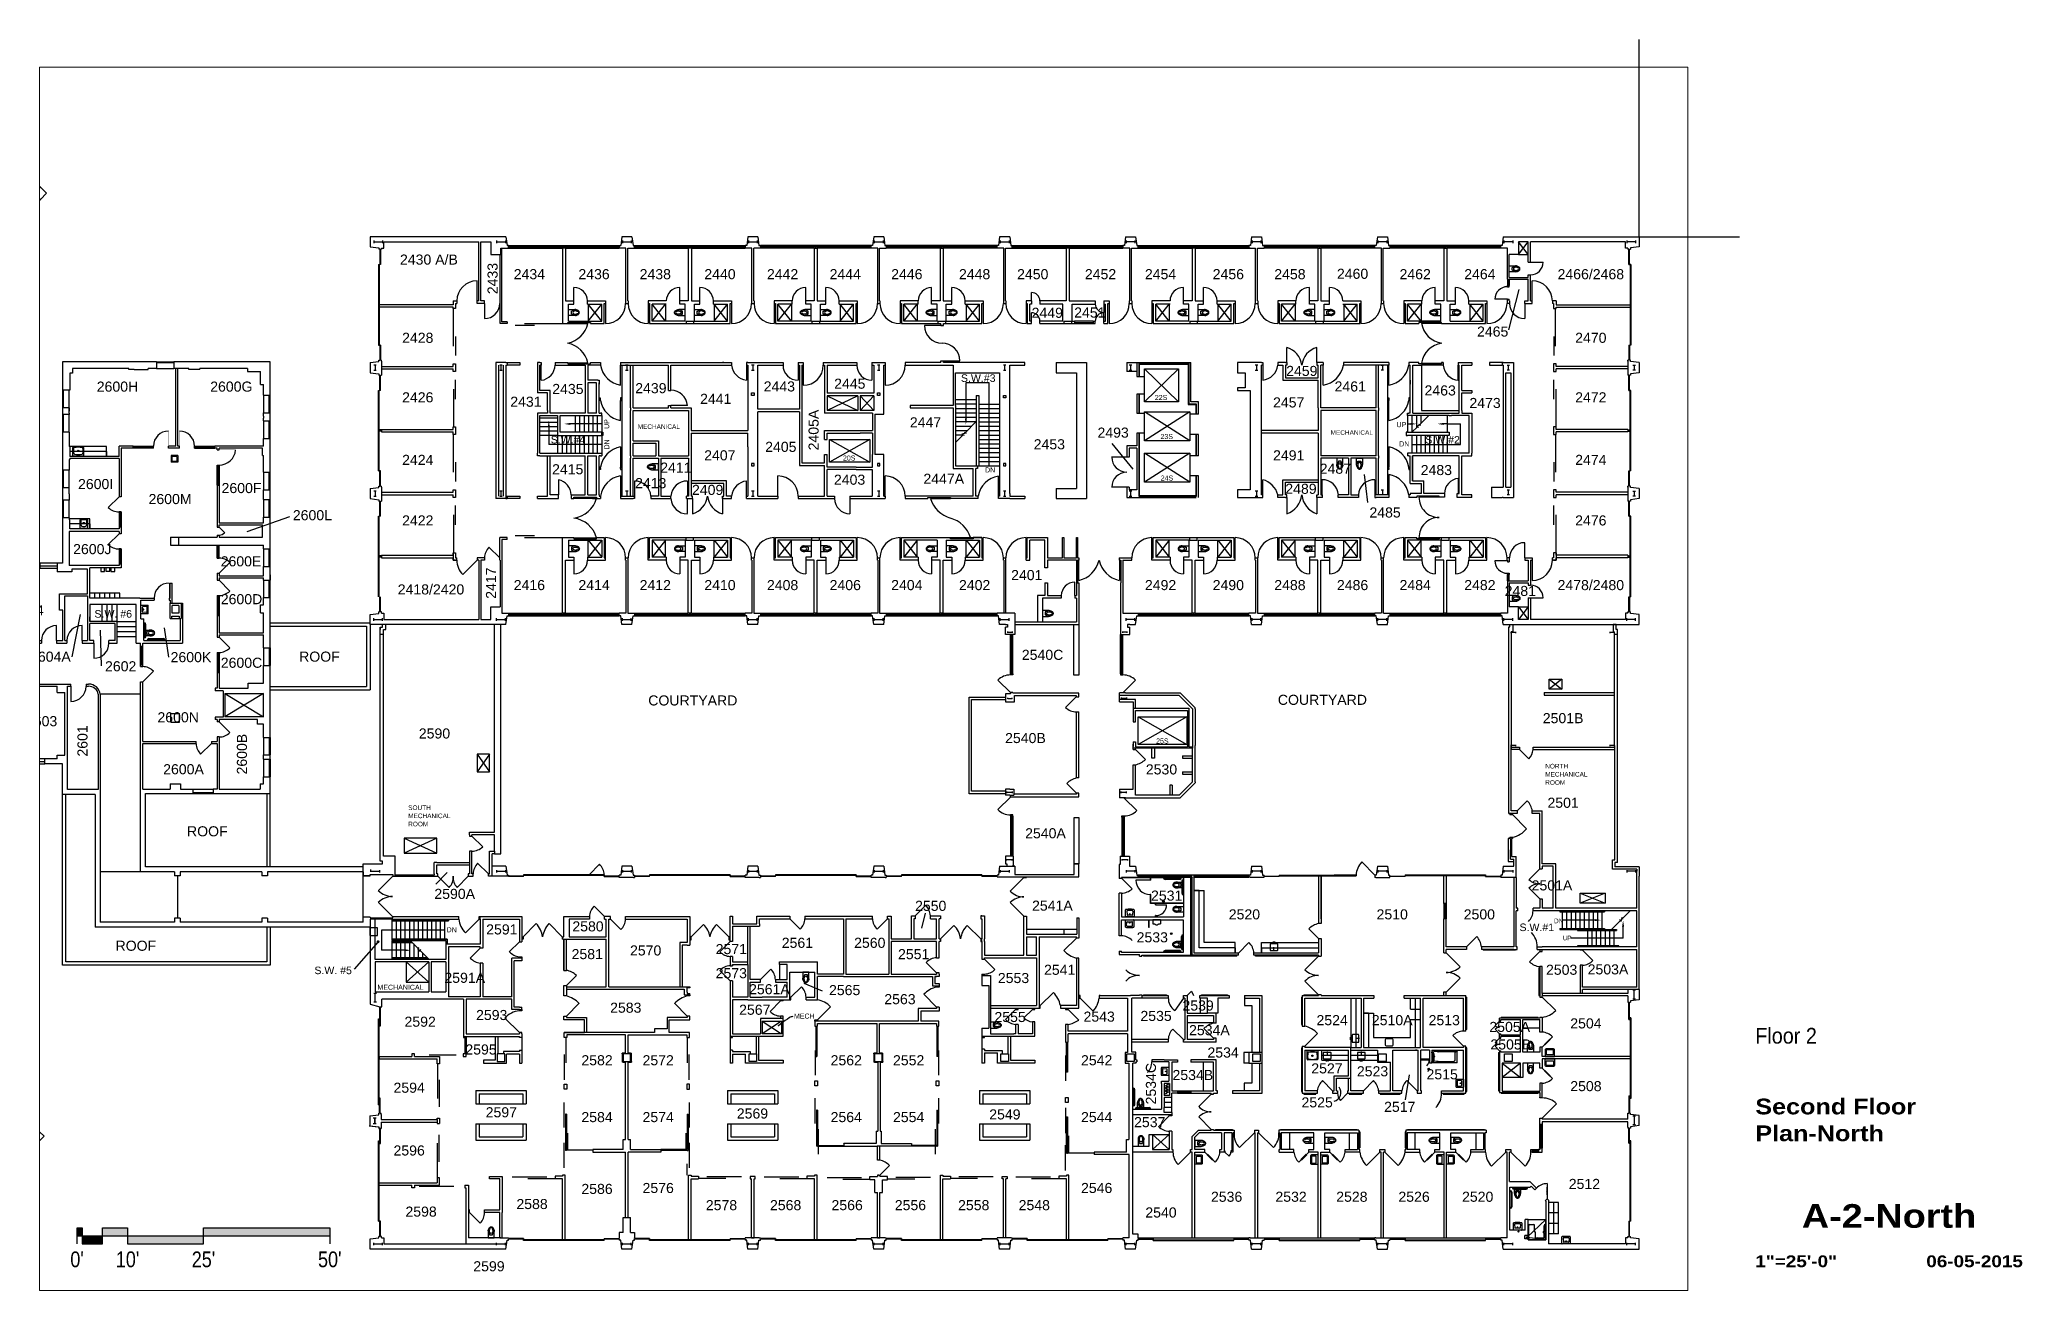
# Paper-space layout '11x17n new' of a CAD drawing. Header units: inches. Extents: x 0.8 to 16.5, y 0.6 to 10.5.
# The model-space entities are those that its viewports show. They can reach past a viewport. Long polylines and large blocks are cut down to what shows.
import ezdxf
from ezdxf.enums import TextEntityAlignment as Align

# ---------------------------------------------------------------- set-up
doc = ezdxf.new("R2010")
doc.units = ezdxf.units.IN
doc.header["$LTSCALE"] = 96
doc.header["$MEASUREMENT"] = 0
doc.linetypes.add('HIDDEN2', pattern=[0.1875, 0.125, -0.0625])
doc.layers.get('0').update_dxf_attribs({"linetype": 'CONTINUOUS'})
doc.layers.get('DEFPOINTS').update_dxf_attribs({"color": 31, "linetype": 'CONTINUOUS'})
for name, color, linetype in [('A-ANNO-ROOM', 4, 'CONTINUOUS'), ('A-ANNO-TEXT', 4, 'CONTINUOUS'), ('A-COLS', 5, 'CONTINUOUS'), ('A-DOOR', 2, 'CONTINUOUS'), ('A-FLOR-CASE', 3, 'CONTINUOUS'), ('A-FLOR-CASE-UPPR', 3, 'HIDDEN2'), ('A-FLOR-EVTR', 1, 'CONTINUOUS'), ('A-FLOR-HRAL', 1, 'CONTINUOUS'), ('A-FLOR-PFIX', 2, 'CONTINUOUS'), ('A-FLOR-STRS', 2, 'CONTINUOUS'), ('A-GLAZ', 2, 'CONTINUOUS'), ('A-GLAZ-SILL', 1, 'CONTINUOUS'), ('A-ROOF-LEVL-MED', 3, 'CONTINUOUS'), ('A-ROOF-LEVL-THICK', 5, 'CONTINUOUS'), ('A-SHAFT', 1, 'CONTINUOUS'), ('A-WALL-FULL', 6, 'CONTINUOUS'), ('A-WALL-PRHT', 4, 'CONTINUOUS'), ('T-TTLBLK-5', 5, 'CONTINUOUS')]:
    doc.layers.add(name, color=color, linetype=linetype)
doc.styles.add('ARIAL', font='arial.ttf')
doc.styles.add('Arial90', font='arial.ttf', dxfattribs={"width": 0.9})
doc.styles.add('ArialBlack', font='')
doc.styles.add('ArialN', font='ARIALN.TTF')
doc.styles.get('ArialBlack').set_extended_font_data('Arial Black')
doc.dimstyles.new('AB-220', dxfattribs={"dimscale": 220, "dimtxt": 0.070312, "dimasz": 0.0625, "dimexe": 0.0625, "dimexo": 0.125, "dimgap": 0.1875, "dimtad": 0, "dimdec": 4, "dimrnd": 0.0625, "dimzin": 0, "dimdsep": 46, "dimlunit": 4, "dimtxsty": 'ArialN', "dimblk": 'ARCHTICK', "dimcen": 0.0625, "dimclrd": 256, "dimclre": 256, "dimclrt": 256, "dimadec": 0, "dimazin": 0, "dimtfac": 1, "dimtdec": 4, "dimtofl": 0, "dimtmove": 2, "dimatfit": 3, "dimldrblk": 'DOT', "dimfxl": 1, "dimfrac": 2, "dimtolj": 1, "dimtzin": 0, "dimlwd": -1, "dimlwe": -1, "dimarcsym": 0})

psp = doc.layouts.new('11x17n new')

msp = doc.modelspace()

# ---------------------------------------------------------------- texts
at = {"layer": 'A-ANNO-ROOM', "style": 'ARIAL'}
for s, height, p in [('2430 A/B', 24, (408.9, 2507.1)), ('2434', 24, (648.2, 2472.3)), ('2436', 24, (802.3, 2472.3)), ('2438', 24, (948.2, 2472.3)), ('2440', 24, (1102.3, 2472.3)), ('2442', 24, (1251.5, 2472.3)), ('2444', 24, (1400.8, 2472.3)), ('2446', 24, (1547.5, 2472.3)), ('2448', 24, (1709, 2472.3)), ('2450', 24, (1847.5, 2472.3)), ('2452', 24, (2009, 2472.3)), ('2454', 24, (2152, 2472.3)), ('2456', 24, (2313.5, 2472.3)), ('2458', 24, (2460.2, 2472.3)), ('2460', 24, (2609.5, 2473.2)), ('2462', 24, (2758.7, 2472.3)), ('2464', 24, (2912.8, 2472.3)), ('2466/2468', 24, (3177.1, 2472.3)), ('2449', 24, (1882.1, 2380.3)), ('2451', 24, (1983.5, 2380.9)), ('2428', 24, (382.3, 2320.7)), ('2465', 24, (2943.3, 2335.6)), ('2470', 24, (3177.1, 2320.7)), ('2600H', 24, (-333.1, 2204.4)), ('2600G', 24, (-61.9, 2204.4)), ('2435', 24, (740, 2198.8)), ('2439', 24, (937.7, 2200.7)), ('2443', 24, (1243.8, 2204.8)), ('2445', 24, (1411.6, 2211.3)), ('S.W.#3', 18, (1717.6, 2227.6)), ('2459', 24, (2488.5, 2241.8)), ('2461', 24, (2603.9, 2204.8)), ('2426', 24, (382.3, 2178.9)), ('2431', 24, (640, 2168.4)), ('2441', 24, (1092.2, 2175.2)), ('2457', 24, (2457.3, 2166.7)), ('2463', 24, (2818.2, 2195.3)), ('2473', 24, (2925.1, 2165.4)), ('2472', 24, (3177.1, 2178.9)), ('2447', 24, (1592, 2119.3)), ('S.W.#4', 18, (740.3, 2081)), ('2405', 24, (1247.3, 2060.9)), ('2453', 24, (1887, 2067)), ('2493', 24, (2039, 2094.8)), ('S.W.#2', 18, (2823.9, 2080.6)), ('2424', 24, (382.3, 2029.8)), ('2415', 24, (739.6, 2007.5)), ('2411', 24, (997.2, 2011.4)), ('2407', 24, (1102, 2040.7)), ('2491', 24, (2457.3, 2040.7)), ('2487', 24, (2568.4, 2008.8)), ('2474', 24, (3177.1, 2029.8)), ('2600I', 24, (-385.2, 1972.2)), ('2600F', 24, (-37.6, 1962.7)), ('2413', 24, (937.4, 1974.4)), ('2403', 24, (1411.1, 1982.6)), ('2447A', 24, (1635.5, 1984.8)), ('2489', 24, (2486.5, 1960.9)), ('2483', 24, (2809.1, 2005.6)), ('2600M', 24, (-207.8, 1936.5)), ('2409', 24, (1072.9, 1958.3)), ('2600L', 24, (131.3, 1898)), ('2422', 24, (382.3, 1885.5)), ('2485', 24, (2686.9, 1904.5)), ('2476', 24, (3177.1, 1885.5)), ('2600J', 24, (-393.1, 1817.2)), ('2600E', 24, (-38.8, 1788.1)), ('2416', 24, (648.2, 1731.5)), ('2414', 24, (802.3, 1731.5)), ('2412', 24, (948.2, 1731.5)), ('2410', 24, (1102.3, 1731.5)), ('2408', 24, (1251.5, 1731.5)), ('2406', 24, (1400.8, 1731.5)), ('2404', 24, (1547.5, 1731.5)), ('2402', 24, (1709, 1731.5)), ('2401', 24, (1833.3, 1755.3)), ('2492', 24, (2152, 1731.5)), ('2490', 24, (2313.5, 1731.5)), ('2488', 24, (2460.2, 1731.5)), ('2486', 24, (2609.5, 1731.5)), ('2484', 24, (2758.7, 1731.5)), ('2482', 24, (2912.8, 1731.5)), ('2478/2480', 24, (3177.1, 1731.5)), ('2600D', 24, (-37.6, 1697.9)), ('2418/2420', 24, (413.8, 1721.2)), ('2481', 24, (3009.1, 1717.5)), ('2604', 24, (-545.7, 1671.5)), ('S.W. #6', 18, (-343.2, 1665.9)), ('2604A', 24, (-492.9, 1560.9)), ('2602', 24, (-325.5, 1538)), ('2600K', 24, (-158.1, 1559.8)), ('2600C', 24, (-37.6, 1546.4)), ('2540C', 24, (1870.9, 1565.3)), ('2603', 24, (-513.9, 1407.2)), ('2600N', 24, (-188.5, 1416.5)), ('2501B', 24, (3111.1, 1414.4)), ('2590', 24, (422.1, 1377.9)), ('2540B', 24, (1830.1, 1367)), ('2600A', 24, (-175.8, 1292.7)), ('2530', 24, (2154.2, 1292.3)), ('2501', 24, (3111.1, 1212.8)), ('2540A', 24, (1877.8, 1140.1)), ('2501A', 24, (3084.5, 1015.9)), ('2590A', 24, (470.3, 995.7)), ('2541A', 24, (1894.3, 967.7)), ('2531', 24, (2166.6, 991.6)), ('2550', 24, (1604.4, 967.2)), ('2520', 24, (2351.8, 946.9)), ('2510', 24, (2703.9, 946.9)), ('2500', 24, (2911.5, 946.9)), ('2591', 24, (582.6, 911)), ('2580', 24, (787.9, 918.3)), ('2561', 24, (1286.8, 879.1)), ('2560', 24, (1459.2, 879.1)), ('2533', 24, (2132.3, 892.2)), ('S.W.#1', 18, (3048.4, 919)), ('2581', 24, (786.1, 852.2)), ('2570', 24, (925.3, 860.9)), ('2571', 24, (1129.3, 864.1)), ('2551', 24, (1563.8, 852.1)), ('S.W. #5', 18, (180.7, 816.4)), ('2591A', 24, (494.2, 795.7)), ('2573', 24, (1129.3, 806.7)), ('2553', 24, (1801.7, 795.2)), ('2541', 24, (1911.7, 814.8)), ('2503', 24, (3107.6, 814.9)), ('2503A', 24, (3218, 815.8)), ('2561A', 24, (1220.1, 768.5)), ('2565', 24, (1399.4, 766.4)), ('2563', 24, (1531.1, 744.8)), ('2592', 24, (388, 691.1)), ('2593', 24, (558.5, 707.1)), ('2583', 24, (877.9, 724.5)), ('2567', 24, (1185.2, 719.6)), ('2555', 24, (1793.5, 702.3)), ('2543', 24, (2005.7, 703.2)), ('2535', 24, (2141.3, 704.9)), ('2539', 24, (2241.5, 729.7)), ('2524', 24, (2560.8, 694.8)), ('2510A', 24, (2703.9, 694.8)), ('2513', 24, (2827.9, 694.8)), ('2504', 24, (3165.4, 687.1)), ('2534A', 24, (2268.4, 671)), ('2505A', 24, (2983.8, 678.7)), ('2595', 24, (533, 624.9)), ('2582', 24, (809.4, 599.3)), ('2572', 24, (955.1, 599.3)), ('2562', 24, (1403.2, 599.3)), ('2552', 24, (1551.8, 599.3)), ('2542', 24, (1999.8, 599.3)), ('2534', 24, (2301, 617.7)), ('2505B', 24, (2986.3, 636.9)), ('2534B', 24, (2228.9, 564.1)), ('2527', 24, (2548.4, 579.9)), ('2523', 24, (2657, 573)), ('2515', 24, (2822.9, 565.8)), ('2594', 24, (361.8, 533.8)), ('2525', 24, (2525.1, 498.9)), ('2508', 24, (3165.4, 537.6)), ('2597', 24, (581.4, 475.3)), ('2584', 24, (809.4, 463.8)), ('2574', 24, (955.1, 463.8)), ('2569', 24, (1179.7, 472.4)), ('2564', 24, (1403.2, 463.8)), ('2554', 24, (1551.8, 463.8)), ('2549', 24, (1781.1, 470.2)), ('2544', 24, (1999.8, 463.8)), ('2537', 24, (2126.2, 451.8)), ('2517', 24, (2721.9, 488.3)), ('2596', 24, (361.8, 384.3)), ('2586', 24, (809.4, 292.7)), ('2576', 24, (955.1, 294.9)), ('2546', 24, (1999.8, 294.9)), ('2536', 24, (2309.4, 274)), ('2532', 24, (2462.9, 274)), ('2528', 24, (2607.8, 274)), ('2526', 24, (2756, 274)), ('2520', 24, (2907.6, 274)), ('2512', 24, (3161.8, 304.6)), ('2598', 24, (390.2, 238.6)), ('2588', 24, (654.6, 256.7)), ('2578', 24, (1105.9, 254)), ('2568', 24, (1258.8, 254)), ('2566', 24, (1405.3, 254)), ('2556', 24, (1556.1, 254)), ('2558', 24, (1706.9, 254)), ('2548', 24, (1851.2, 254)), ('2540', 24, (2153, 236.5)), ('2599', 24, (551.9, 108.4))]:
    msp.add_text(s, height=height, dxfattribs=at).set_placement(p, align=Align.CENTER)
for s, p in [('2433', (572.5, 2473.9)), ('2405A', (1337.3, 2112.9)), ('2417', (568.8, 1748.1)), ('2601', (-404.5, 1372.1)), ('2600B', (-24.7, 1340.7)), ('2534C', (2141, 555.4))]:
    msp.add_text(s, height=24, rotation=90, dxfattribs=at).set_placement(p, align=Align.CENTER)
at = {"layer": 'A-ANNO-TEXT', "style": 'ARIAL'}
for s, p in [('UP', (838.5, 2115.5)), ('DN', (838.5, 2066.5))]:
    msp.add_text(s, height=12, rotation=90, dxfattribs=at).set_placement(p)
msp.add_text('MECHANICAL', height=11, dxfattribs=at).set_placement((906.2, 2121.1), align=Align.MIDDLE_LEFT)
for s, height, p in [('UP', 12, (2714.3, 2119.8)), ('MECHANICAL', 11, (2557.2, 2101.5)), ('DN', 12, (2720.6, 2073.9)), ('DN', 12, (1733.8, 2011.9)), ('NORTH ', 11, (3068.5, 1306.5)), ('MECHANICAL', 11, (3068.5, 1287.1)), ('ROOM', 11, (3068.5, 1267.6)), ('SOUTH', 11, (359.5, 1207.5)), ('MECHANICAL', 11, (359.5, 1188.1)), ('ROOM', 11, (359.5, 1168.6)), ('DN', 11, (3089.4, 937.8)), ('DN', 12, (451, 916.3)), ('UP', 11, (3109.9, 897.1)), ('MECHANICAL', 12, (286.2, 779.1)), ('MECH', 12, (1278.5, 710.5))]:
    msp.add_text(s, height=height, dxfattribs=at).set_placement(p)
for s, p in [('ROOF', (148.1, 1561)), ('COURTYARD', (1037.6, 1456.6)), ('COURTYARD', (2537.6, 1458.1)), ('ROOF', (-119.1, 1144.8)), ('ROOF', (-289.3, 872.1))]:
    msp.add_text(s, height=24, dxfattribs=at).set_placement(p, align=Align.CENTER)
at = {"layer": 'A-ANNO-TEXT', "char_height": 12, "width": 38.515, "attachment_point": 5, "style": 'ARIAL'}
for s, insert in [('22S', (2153.2, 2190.4)), ('23S', (2166.7, 2097.4)), ('20S', (1410.2, 2046.1)), ('24S', (2167.3, 1998.4)), ('25S', (2156.3, 1371.9))]:
    msp.add_mtext(s, dxfattribs=dict(at, insert=insert))

# ---------------------------------------------------------------- blocks, each defined once
blk = doc.blocks.new('relative_scale_25')
for points in [[(1.047, 0.937), (1.047, 1.062), (1.087, 1.062), (1.087, 0.937), (1.248, 0.937), (1.248, 1.062), (1.448, 1.062), (1.448, 0.937), (2.051, 0.937), (2.051, 1.062), (3.054, 1.062), (3.054, 0.937)], [(1.047, 0.999), (3.054, 0.999)]]:
    blk.add_lwpolyline(points)
for points in [[(1.047, 0.999), (1.047, 1.062), (1.087, 0.999), (1.087, 1.062)], [(1.087, 0.937), (1.087, 0.999), (1.248, 0.937), (1.248, 0.999)], [(1.248, 0.999), (1.248, 1.062), (1.448, 0.999), (1.448, 1.062)], [(1.448, 0.937), (1.448, 0.999), (2.051, 0.937), (2.051, 0.999)], [(2.051, 0.999), (2.051, 1.062), (3.054, 0.999), (3.054, 1.062)]]:
    blk.add_solid(points)
at = {"style": 'ArialN'}
for s, p in [("0'", (1.047, 0.75)), ("10'", (1.448, 0.75)), ("25'", (2.051, 0.75)), ("50'", (3.054, 0.75))]:
    blk.add_text(s, height=0.125, dxfattribs=at).set_placement(p, align=Align.CENTER)
blk = doc.blocks.new('sheettext_11x17_base')
at = {"style": 'Arial90', "width": 0.9}
blk.add_attdef('FLOOR', text='', height=0.125, dxfattribs=at).set_placement((0, 2.151), align=Align.TOP_LEFT)
at = {"color": 8, "style": 'ArialBlack'}
for tag, p, height in [('TITLE_1', (0, 1.464), 0.125), ('TITLE_2', (0, 1.251), 0.125), ('SCALE', (0, 0.25), 0.0938)]:
    blk.add_attdef(tag, p, '', height=height, dxfattribs=at)
blk.add_attdef('DWG#', text='', height=0.188, dxfattribs=at).set_placement((1.062, 0.751), align=Align.TOP_CENTER)
blk.add_attdef('DATE', text='', height=0.0938, dxfattribs=at).set_placement((2.125, 0.25), align=Align.RIGHT)
blk = doc.blocks.new('DOT')
at = {"const_width": 0.0175}
blk.add_lwpolyline([(-0.00875, 0, 1), (0.00875, 0, 1)], format="xyb", close=True, dxfattribs=at)
blk = doc.blocks.new('AH')
blk.add_lwpolyline([(0, 0, 0.05, 0, 0), (0.15, 0, 0, 0, 0)], format="xyseb")
blk = doc.blocks.new('FLRDRN')
for p, q in [((-1.9, 0.7), (1.9, 0.7)), ((-1.1, 1.7), (-1.1, -1.7)), ((0, 2), (0, -2)), ((1.1, 1.7), (1.1, -1.7)), ((-1.9, -0.7), (1.9, -0.7))]:
    blk.add_line(p, q)
blk.add_circle((0, 0), 2)
blk = doc.blocks.new('DOOR-E1')
at = {"const_width": 0.001}
blk.add_lwpolyline([(1, 0), (0.29, 0.71)], dxfattribs=at)
blk.add_arc((1, 0), 1, 135, 180)
blk = doc.blocks.new('P2477016')
for p, q in [((-3.603083, -23.831759), (-3.603083, -23.831759)), ((-2.504894, -21.068753), (-2.504894, -21.068753))]:
    blk.add_line(p, q)
for points in [[(-6.93083, -16.399601, -0.022673), (-7, -14.875), (-7, 0), (-3.020761, 0), (0, 0), (3.020761, 0), (7, 0), (7, -14.875)], [(-6.937926, -16.211212, -0.074934), (-6.387938, -12.562014, -0.085426), (-4.920528, -9.670474, -0.066386), (-3.550098, -8.264603), (-3.550098, -6.711212), (3.449902, -6.711212), (3.449902, -8.264603, -0.066386), (4.820333, -9.670474, -0.085426), (6.287743, -12.562014, -0.111314), (6.709134, -17.991061)], [(3.991504, -23.722377, -0.562484), (3.158962, -23.529526), (2.424162, -21.300368, -0.238976), (2.492058, -20.853364, 0.08035), (3.421006, -18.976205, 0.074934), (3.837731, -16.211212, 0.074934), (3.421006, -13.446218, 0.085426), (2.414145, -11.462194, 0.066386), (1.597345, -10.624271, 0.330534), (-1.69754, -10.624271, 0.066386), (-2.51434, -11.462194, 0.085426), (-3.521201, -13.446218, 0.074934), (-3.937926, -16.211212, 0.074934), (-3.521201, -18.976205, 0.08035), (-2.592253, -20.853364, -0.238976), (-2.524357, -21.300368), (-3.250575, -23.503493, -0.549653), (-4.069149, -23.710095)], [(-4.023967, -23.748064, 0.06085), (-2.498761, -25.015482, 0.143932), (0, -25.75)], [(-2.976493, -22.67201, 0.063273), (-1.687041, -23.754089, 0.143932), (0, -24.25)], [(0, -25.75, 0.143932), (2.498761, -25.015482, 0.107177), (4.949747, -22.564786, 0.077997), (6.431696, -19.212481, 0.065232), (7, -14.875)], [(0, -24.25, 0.143932), (1.687041, -23.754089, 0.059203), (2.902316, -22.750942)]]:
    blk.add_lwpolyline(points, format="xyb")
for centre, radius, start, end in [((5.443363, -16.211212), 12.38129, 180, 197.141641), ((2.746106, -17.043143), 9.558648, 197.141641, 216.672481), ((1.035634, -18.316811), 7.426057, 216.672481, 226.574161)]:
    blk.add_arc(centre, radius, start, end)
blk = doc.blocks.new('W-LAV2')
for p, q in [((17, 11), (1, 11)), ((1, 11), (1, -11)), ((5.5, 7.5), (5.5, -7.5)), ((15.5, 8.5), (6.5, 8.5)), ((16.5, -7.5), (16.5, 7.5)), ((19, -9), (19, 9)), ((1, -11), (17, -11)), ((6.5, -8.5), (15.5, -8.5))]:
    blk.add_line(p, q)
for centre, radius, start, end in [((6.5, 7.5), 1, 90, 180), ((15.5, 7.5), 1, 0, 90), ((17, 9), 2, 0, 90), ((6.5, -7.5), 1, 180, 270), ((15.5, -7.5), 1, 270, 0), ((17, -9), 2, 270, 0)]:
    blk.add_arc(centre, radius, start, end)
blk = doc.blocks.new('_ArchTick')
at = {"const_width": 0.15}
blk.add_lwpolyline([(-0.5, -0.5), (0.5, 0.5)], dxfattribs=at)
blk = doc.blocks.new('_Dot')
at = {"lineweight": -2}
blk.add_line((-0.5, 0), (-1, 0), dxfattribs=at)
at = {"const_width": 0.5}
blk.add_lwpolyline([(-0.25, 0, 1), (0.25, 0, 1)], format="xyb", close=True, dxfattribs=at)

# ---------------------------------------------------------------- linework, layer by layer
at = {"layer": 'A-ANNO-ROOM'}
for p, q in [((3005.7, 2447.6), (2981.1, 2351.8)), ((2086.5, 2020), (2037, 2081.1)), ((2637.2, 2006.6), (2644.7, 1940.5)), ((-24.5, 1871.5), (77.6, 1906.7)), ((-440.7, 1572.3), (-421.4, 1673.2)), ((-371.6, 1550.7), (-373.8, 1635.8)), ((-210.6, 1571.7), (-221.2, 1641.5)), ((452.1, 1058.9), (425, 1031)), ((1590.9, 961.7), (1582.7, 925.9)), ((1301.9, 795), (1345.8, 776.3)), ((2744.6, 576.4), (2734.9, 517.1))]:
    msp.add_line(p, q, dxfattribs=at)
msp.add_arc((2560.6, 534), 21, 283.2027, 37.4652, dxfattribs=at)
at = {"layer": 'A-ANNO-TEXT'}
for p, q in [((1688.2, 2225.1), (1688.2, 2140.3)), ((1743.8, 2225.1), (1688.2, 2225.1)), ((1743.8, 2027.5), (1743.8, 2225.1)), ((820.5, 2127.5), (745.5, 2127.5)), ((1713, 2133), (1686.3, 2106.2)), ((2740.5, 2127.5), (2747.6, 2127.5)), ((2835, 2127.5), (2826.4, 2127.5)), ((2835, 2127.5), (2826.4, 2127.5)), ((2835, 2127.5), (2866.5, 2127.5)), ((2866.5, 2078.5), (2866.5, 2127.5)), ((694.5, 2120.5), (694.5, 2078.5)), ((820.5, 2078.5), (694.5, 2078.5)), ((1681.5, 2101.4), (1663.5, 2083.5)), ((2751, 2078.5), (2866.5, 2078.5)), ((3193, 945.2), (3109, 945.2)), ((3252.4, 948.7), (3271.2, 967.5)), ((446.3, 921.2), (295.8, 921.2)), ((295.8, 921.2), (295.8, 873.3)), ((3254, 902.5), (3129.5, 902.5)), ((3226.7, 923), (3247.6, 943.9)), ((3254, 902.5), (3254, 929.8)), ((351.8, 873.3), (295.8, 873.3)), ((366.1, 895.1), (383.3, 877.9)), ((388.1, 873.1), (409.6, 851.5))]:
    msp.add_line(p, q, dxfattribs=at)
for points in [[(1683.7, 2107.5), (1688.5, 2105.1), (1678.9, 2102.7), (1683.7, 2100.3)], [(3253.6, 946.3), (3251.2, 951.1), (3248.8, 941.5), (3246.4, 946.3)], [(389.2, 875.5), (386.8, 870.7), (384.4, 880.3), (382, 875.5)], [(1275.8, 715.5), (1273.7, 715.1), (1271.7, 714.6), (1269.6, 713.6), (1266.8, 712), (1263, 709.4), (1257.8, 705.7), (1250.8, 700.4), (1241.5, 693.5)]]:
    msp.add_lwpolyline(points, dxfattribs=at)
at = {"layer": 'A-COLS'}
for p, q in [((277.5, 2564.5), (277.5, 2558.5)), ((277.5, 2561.5), (298.5, 2561.5)), ((298.5, 2564.5), (298.5, 2558.5)), ((570, 2564.5), (570, 2558.5)), ((570, 2561.5), (591, 2561.5)), ((591, 2564.5), (591, 2558.5)), ((870, 2564.5), (870, 2558.5)), ((870, 2561.5), (891, 2561.5)), ((891, 2564.5), (891, 2558.5)), ((1170, 2564.5), (1170, 2558.5)), ((1170, 2561.5), (1191, 2561.5)), ((1191, 2564.5), (1191, 2558.5)), ((1470, 2564.5), (1470, 2558.5)), ((1470, 2561.5), (1491, 2561.5)), ((1491, 2564.5), (1491, 2558.5)), ((1770, 2564.5), (1770, 2558.5)), ((1770, 2561.5), (1791, 2561.5)), ((1791, 2564.5), (1791, 2558.5)), ((2070, 2564.5), (2070, 2558.5)), ((2091, 2561.5), (2070, 2561.5)), ((2091, 2564.5), (2091, 2558.5)), ((2370, 2564.5), (2370, 2558.5)), ((2391, 2561.5), (2370, 2561.5)), ((2391, 2564.5), (2391, 2558.5)), ((2670, 2564.5), (2670, 2558.5)), ((2691, 2561.5), (2670, 2561.5)), ((2691, 2564.5), (2691, 2558.5)), ((2970, 2564.5), (2970, 2558.5)), ((2991, 2561.5), (2970, 2561.5)), ((2991, 2564.5), (2991, 2558.5)), ((3262.5, 2564.5), (3262.5, 2558.5)), ((3283.5, 2561.5), (3262.5, 2561.5)), ((3283.5, 2564.5), (3283.5, 2558.5)), ((283.5, 2267.5), (277.5, 2267.5)), ((280.5, 2267.5), (280.5, 2255.5)), ((583.5, 2267.5), (577.5, 2267.5)), ((580.5, 2267.5), (580.5, 2255.5)), ((883.5, 2267.5), (877.5, 2267.5)), ((880.5, 2267.5), (880.5, 2255.5)), ((1183.5, 2267.5), (1177.5, 2267.5)), ((1180.5, 2267.5), (1180.5, 2255.5)), ((1483.5, 2267.5), (1477.5, 2267.5)), ((1480.5, 2267.5), (1480.5, 2255.5)), ((1783.5, 2267.5), (1777.5, 2267.5)), ((1780.5, 2267.5), (1780.5, 2255.5)), ((2083.5, 2267.5), (2077.5, 2267.5)), ((2080.5, 2267.5), (2080.5, 2255.5)), ((2383.5, 2267.5), (2377.5, 2267.5)), ((2380.5, 2267.5), (2380.5, 2255.5)), ((2677.5, 2267.5), (2683.5, 2267.5)), ((2680.5, 2267.5), (2680.5, 2255.5)), ((2977.5, 2267.5), (2983.5, 2267.5)), ((2980.5, 2267.5), (2980.5, 2255.5)), ((3277.5, 2267.5), (3283.5, 2267.5)), ((3280.5, 2267.5), (3280.5, 2255.5)), ((277.5, 2255.5), (283.5, 2255.5)), ((577.5, 2255.5), (583.5, 2255.5)), ((877.5, 2255.5), (883.5, 2255.5)), ((1177.5, 2255.5), (1183.5, 2255.5)), ((1477.5, 2255.5), (1483.5, 2255.5)), ((1777.5, 2255.5), (1783.5, 2255.5)), ((2077.5, 2255.5), (2083.5, 2255.5)), ((2377.5, 2255.5), (2383.5, 2255.5)), ((2683.5, 2255.5), (2677.5, 2255.5)), ((2983.5, 2255.5), (2977.5, 2255.5)), ((3283.5, 2255.5), (3277.5, 2255.5)), ((-191.5, 2050), (-203.5, 2050)), ((-203.5, 2050), (-203.5, 2038)), ((-191.5, 2038), (-203.5, 2038)), ((-191.5, 2050), (-191.5, 2038)), ((283.5, 1967.5), (277.5, 1967.5)), ((283.5, 1967.5), (277.5, 1967.5)), ((277.5, 1955.5), (283.5, 1955.5)), ((277.5, 1955.5), (283.5, 1955.5)), ((280.5, 1967.5), (280.5, 1955.5)), ((280.5, 1967.5), (280.5, 1955.5)), ((583.5, 1967.5), (577.5, 1967.5)), ((583.5, 1967.5), (577.5, 1967.5)), ((577.5, 1955.5), (583.5, 1955.5)), ((577.5, 1955.5), (583.5, 1955.5)), ((580.5, 1967.5), (580.5, 1955.5)), ((580.5, 1967.5), (580.5, 1955.5)), ((883.5, 1967.5), (877.5, 1967.5)), ((883.5, 1967.5), (877.5, 1967.5)), ((877.5, 1955.5), (883.5, 1955.5)), ((877.5, 1955.5), (883.5, 1955.5)), ((880.5, 1967.5), (880.5, 1955.5)), ((880.5, 1967.5), (880.5, 1955.5)), ((1183.5, 1967.5), (1177.5, 1967.5)), ((1183.5, 1967.5), (1177.5, 1967.5)), ((1177.5, 1955.5), (1183.5, 1955.5)), ((1177.5, 1955.5), (1183.5, 1955.5)), ((1180.5, 1967.5), (1180.5, 1955.5)), ((1180.5, 1967.5), (1180.5, 1955.5)), ((1483.5, 1967.5), (1477.5, 1967.5)), ((1483.5, 1967.5), (1477.5, 1967.5)), ((1477.5, 1955.5), (1483.5, 1955.5)), ((1477.5, 1955.5), (1483.5, 1955.5)), ((1480.5, 1967.5), (1480.5, 1955.5)), ((1480.5, 1967.5), (1480.5, 1955.5)), ((1783.5, 1967.5), (1777.5, 1967.5)), ((1783.5, 1967.5), (1777.5, 1967.5)), ((1777.5, 1955.5), (1783.5, 1955.5)), ((1777.5, 1955.5), (1783.5, 1955.5)), ((1780.5, 1967.5), (1780.5, 1955.5)), ((1780.5, 1967.5), (1780.5, 1955.5)), ((2083.5, 1967.5), (2077.5, 1967.5)), ((2083.5, 1967.5), (2077.5, 1967.5)), ((2077.5, 1955.5), (2083.5, 1955.5)), ((2077.5, 1955.5), (2083.5, 1955.5)), ((2080.5, 1967.5), (2080.5, 1955.5)), ((2080.5, 1967.5), (2080.5, 1955.5)), ((2383.5, 1967.5), (2377.5, 1967.5)), ((2377.5, 1955.5), (2383.5, 1955.5)), ((2380.5, 1967.5), (2380.5, 1955.5)), ((2677.5, 1970.5), (2683.5, 1970.5)), ((2677.5, 1970.5), (2683.5, 1970.5)), ((2683.5, 1958.5), (2677.5, 1958.5)), ((2683.5, 1958.5), (2677.5, 1958.5)), ((2680.5, 1970.5), (2680.5, 1958.5)), ((2680.5, 1970.5), (2680.5, 1958.5)), ((2977.5, 1970.5), (2983.5, 1970.5)), ((2977.5, 1970.5), (2983.5, 1970.5)), ((2983.5, 1958.5), (2977.5, 1958.5)), ((2983.5, 1958.5), (2977.5, 1958.5)), ((2980.5, 1970.5), (2980.5, 1958.5)), ((2980.5, 1970.5), (2980.5, 1958.5)), ((3277.5, 1967.5), (3283.5, 1967.5)), ((3277.5, 1967.5), (3283.5, 1967.5)), ((3283.5, 1955.5), (3277.5, 1955.5)), ((3283.5, 1955.5), (3277.5, 1955.5)), ((3280.5, 1967.5), (3280.5, 1955.5)), ((3280.5, 1967.5), (3280.5, 1955.5)), ((-186.9, 1694.6), (-202.9, 1694.6)), ((-202.9, 1676.6), (-202.9, 1694.6)), ((-186.9, 1676.6), (-202.9, 1676.6)), ((-186.9, 1694.6), (-186.9, 1676.6)), ((277.5, 1658.5), (277.5, 1664.5)), ((277.5, 1661.5), (298.5, 1661.5)), ((298.5, 1658.5), (298.5, 1664.5)), ((570, 1658.5), (570, 1664.5)), ((570, 1661.5), (591, 1661.5)), ((591, 1658.5), (591, 1664.5)), ((870, 1658.5), (870, 1664.5)), ((870, 1661.5), (891, 1661.5)), ((891, 1658.5), (891, 1664.5)), ((1170, 1658.5), (1170, 1664.5)), ((1170, 1661.5), (1191, 1661.5)), ((1191, 1658.5), (1191, 1664.5)), ((1470, 1658.5), (1470, 1664.5)), ((1470, 1661.5), (1491, 1661.5)), ((1491, 1658.5), (1491, 1664.5)), ((1770, 1658.5), (1770, 1664.5)), ((1770, 1661.5), (1791, 1661.5)), ((1791, 1658.5), (1791, 1664.5)), ((2070, 1658.5), (2070, 1664.5)), ((2091, 1661.5), (2070, 1661.5)), ((2091, 1658.5), (2091, 1664.5)), ((2370, 1658.5), (2370, 1664.5)), ((2391, 1661.5), (2370, 1661.5)), ((2391, 1658.5), (2391, 1664.5)), ((2670, 1658.5), (2670, 1664.5)), ((2691, 1661.5), (2670, 1661.5)), ((2691, 1658.5), (2691, 1664.5)), ((2970, 1658.5), (2970, 1664.5)), ((2991, 1661.5), (2970, 1661.5)), ((2991, 1658.5), (2991, 1664.5)), ((3262.5, 1658.5), (3262.5, 1664.5)), ((3283.5, 1661.5), (3262.5, 1661.5)), ((3283.5, 1658.5), (3283.5, 1664.5)), ((1788.4, 1629.9), (1788.4, 1632.9)), ((1788.4, 1631.4), (1798.9, 1631.4)), ((1798.9, 1629.9), (1798.9, 1632.9)), ((2062.1, 1629.9), (2062.1, 1632.9)), ((2072.6, 1631.4), (2062.1, 1631.4)), ((2072.6, 1629.9), (2072.6, 1632.9)), ((2987.7, 1628.7), (2987.7, 1631.7)), ((2998.2, 1630.2), (2987.7, 1630.2)), ((2998.2, 1628.7), (2998.2, 1631.7)), ((3223.3, 1628.7), (3223.3, 1631.7)), ((3233.8, 1630.2), (3223.3, 1630.2)), ((3233.8, 1628.7), (3233.8, 1631.7)), ((1788, 1472.1), (1788, 1475.1)), ((1788, 1473.6), (1798.5, 1473.6)), ((1798.5, 1472.1), (1798.5, 1475.1)), ((2057.8, 1475.5), (2057.8, 1471.7)), ((2071.2, 1473.6), (2057.8, 1473.6)), ((2071.2, 1475.5), (2071.2, 1471.7)), ((2987.6, 1360), (2987.6, 1363)), ((2998.1, 1361.5), (2987.6, 1361.5)), ((2998.1, 1360), (2998.1, 1363)), ((3223.3, 1360), (3223.3, 1363)), ((3233.8, 1361.5), (3223.3, 1361.5)), ((3233.8, 1360), (3233.8, 1363)), ((1786, 1247.5), (1786, 1251.3)), ((1799.5, 1249.4), (1786, 1249.4)), ((1799.5, 1247.5), (1799.5, 1251.3)), ((2057.8, 1247.5), (2057.8, 1251.3)), ((2071.2, 1249.4), (2057.8, 1249.4)), ((2071.2, 1247.5), (2071.2, 1251.3)), ((1785.3, 1086.9), (1785.3, 1090.7)), ((1798.7, 1088.8), (1785.3, 1088.8)), ((1798.7, 1086.9), (1798.7, 1090.7)), ((2060.2, 1086.9), (2060.2, 1090.7)), ((2073.7, 1088.8), (2060.2, 1088.8)), ((2073.7, 1086.9), (2073.7, 1090.7)), ((270, 1066), (270, 1060)), ((270, 1061.5), (291, 1061.5)), ((291, 1064.5), (291, 1058.5)), ((570, 1064.5), (570, 1058.5)), ((570, 1061.5), (591, 1061.5)), ((591, 1064.5), (591, 1058.5)), ((870, 1064.5), (870, 1058.5)), ((870, 1061.5), (891, 1061.5)), ((891, 1064.5), (891, 1058.5)), ((1170, 1064.5), (1170, 1058.5)), ((1170, 1061.5), (1191, 1061.5)), ((1191, 1064.5), (1191, 1058.5)), ((1470, 1064.5), (1470, 1058.5)), ((1470, 1061.5), (1491, 1061.5)), ((1491, 1064.5), (1491, 1058.5)), ((1770, 1064.5), (1770, 1058.5)), ((1770, 1061.5), (1791, 1061.5)), ((1791, 1064.5), (1791, 1058.5)), ((2070, 1064.5), (2070, 1058.5)), ((2091, 1061.5), (2070, 1061.5)), ((2091, 1064.5), (2091, 1058.5)), ((2370, 1064.5), (2370, 1058.5)), ((2391, 1061.5), (2370, 1061.5)), ((2391, 1064.5), (2391, 1058.5)), ((2670, 1064.5), (2670, 1058.5)), ((2691, 1061.5), (2670, 1061.5)), ((2691, 1064.5), (2691, 1058.5)), ((2970, 1064.5), (2970, 1058.5)), ((2991, 1061.5), (2970, 1061.5)), ((2991, 1064.5), (2991, 1058.5)), ((3262.5, 1064.5), (3262.5, 1058.5)), ((3283.5, 1061.5), (3262.5, 1061.5)), ((3283.5, 1064.5), (3283.5, 1058.5)), ((277.6, 771.3), (283.6, 771.3)), ((280.6, 750.3), (280.6, 771.3)), ((3283.5, 778), (3277.5, 778)), ((3283.5, 757), (3277.5, 757)), ((3280.5, 757), (3280.5, 778)), ((277.6, 750.3), (283.6, 750.3)), ((589.5, 626.5), (571.5, 626.5)), ((571.5, 626.5), (571.5, 608.5)), ((589.5, 617.5), (589.5, 626.5)), ((589.5, 608.5), (589.5, 617.5)), ((871.5, 626.5), (871.5, 608.5)), ((889.5, 626.5), (871.5, 626.5)), ((889.5, 617.5), (889.5, 626.5)), ((889.5, 608.5), (889.5, 617.5)), ((1171.5, 626.5), (1189.5, 626.5)), ((1171.5, 617.5), (1171.5, 626.5)), ((1171.5, 608.5), (1171.5, 617.5)), ((1189.5, 626.5), (1189.5, 608.5)), ((1488.5, 626.5), (1470.5, 626.5)), ((1470.5, 626.5), (1470.5, 608.5)), ((1488.5, 617.5), (1488.5, 626.5)), ((1488.5, 608.5), (1488.5, 617.5)), ((1771.5, 617.5), (1771.5, 626.5)), ((1771.5, 626.5), (1789.5, 626.5)), ((1771.5, 608.5), (1771.5, 617.5)), ((1789.5, 626.5), (1789.5, 608.5)), ((2071.5, 617.5), (2071.5, 626.5)), ((2071.5, 626.5), (2089.5, 626.5)), ((2071.5, 608.5), (2071.5, 617.5)), ((2089.5, 626.5), (2089.5, 608.5)), ((2371.5, 626.5), (2389.5, 626.5)), ((2371.5, 617.5), (2371.5, 626.5)), ((2371.5, 608.5), (2371.5, 617.5)), ((2389.5, 626.5), (2389.5, 608.5)), ((2671.5, 617.5), (2671.5, 626.5)), ((2671.5, 626.5), (2689.5, 626.5)), ((2671.5, 608.5), (2671.5, 617.5)), ((2689.5, 626.5), (2689.5, 608.5)), ((2971.5, 617.5), (2971.5, 626.5)), ((2971.5, 626.5), (2989.5, 626.5)), ((2971.5, 608.5), (2971.5, 617.5)), ((2989.5, 626.5), (2989.5, 608.5)), ((571.5, 608.5), (589.5, 608.5)), ((871.5, 608.5), (883.5, 608.5)), ((883.5, 608.5), (889.5, 608.5)), ((1189.5, 608.5), (1171.5, 608.5)), ((1470.5, 608.5), (1482.5, 608.5)), ((1482.5, 608.5), (1488.5, 608.5)), ((1789.5, 608.5), (1771.5, 608.5)), ((2089.5, 608.5), (2071.5, 608.5)), ((2389.5, 608.5), (2371.5, 608.5)), ((2689.5, 608.5), (2671.5, 608.5)), ((2989.5, 608.5), (2971.5, 608.5)), ((281.9, 472.9), (275.9, 472.9)), ((283.3, 472.9), (277.3, 472.9)), ((278.9, 472.9), (278.9, 460.9)), ((280.3, 472.9), (280.3, 460.9)), ((3283.5, 478), (3277.5, 478)), ((3280.5, 478), (3280.5, 457)), ((275.9, 460.9), (281.9, 460.9)), ((277.3, 460.9), (283.3, 460.9)), ((3283.5, 457), (3277.5, 457)), ((277.5, 170.5), (277.5, 176.5)), ((277.5, 173.5), (298.5, 173.5)), ((298.5, 170.5), (298.5, 176.5)), ((570, 170.5), (570, 176.5)), ((570, 173.5), (591, 173.5)), ((591, 170.5), (591, 176.5)), ((870, 170.5), (870, 176.5)), ((870, 173.5), (891, 173.5)), ((891, 170.5), (891, 176.5)), ((1170, 170.5), (1170, 176.5)), ((1170, 173.5), (1191, 173.5)), ((1191, 170.5), (1191, 176.5)), ((1470, 170.5), (1470, 176.5)), ((1470, 173.5), (1491, 173.5)), ((1491, 170.5), (1491, 176.5)), ((1770, 170.5), (1770, 176.5)), ((1770, 173.5), (1791, 173.5)), ((1791, 170.5), (1791, 176.5)), ((2070, 170.5), (2070, 176.5)), ((2091, 173.5), (2070, 173.5)), ((2091, 170.5), (2091, 176.5)), ((2370, 170.5), (2370, 176.5)), ((2391, 173.5), (2370, 173.5)), ((2391, 170.5), (2391, 176.5)), ((2670, 170.5), (2670, 176.5)), ((2691, 173.5), (2670, 173.5)), ((2691, 170.5), (2691, 176.5)), ((2970, 170.5), (2970, 176.5)), ((2991, 173.5), (2970, 173.5)), ((2991, 170.5), (2991, 176.5)), ((3262.5, 170.5), (3262.5, 176.5)), ((3283.5, 173.5), (3262.5, 173.5)), ((3283.5, 170.5), (3283.5, 176.5))]:
    msp.add_line(p, q, dxfattribs=at)
for points in [[(-531.7, 2677.2), (-516.8, 2692), (-502, 2677.2), (-516.8, 2662.3), (-531.7, 2677.2)], [(268.4, 908.5), (286.4, 908.5), (286.4, 926.5), (268.4, 926.5), (268.4, 908.5)]]:
    msp.add_lwpolyline(points, dxfattribs=at)
msp.add_lwpolyline([(-541.7, 430.1), (-524.7, 413.2), (-507.8, 430.1), (-524.7, 447.1)], close=True, dxfattribs=at)
at = {"layer": 'A-DOOR'}
for p, q in [((3033.5, 2512.7), (3063.5, 2512.7)), ((523.5, 2420.5), (523.5, 2468.5)), ((3037.5, 2420.5), (3037.5, 2468.5)), ((541.5, 2414.5), (541.5, 2378.5)), ((754.5, 2420.5), (754.5, 2452.5)), ((829.5, 2414.5), (829.5, 2366.5)), ((931.5, 2414.5), (931.5, 2366.5)), ((1006.5, 2420.5), (1006.5, 2452.5)), ((1054.5, 2420.5), (1054.5, 2452.5)), ((1129.5, 2414.5), (1129.5, 2366.5)), ((1231.5, 2414.5), (1231.5, 2366.5)), ((1306.5, 2420.5), (1306.5, 2452.5)), ((1354.5, 2420.5), (1354.5, 2452.5)), ((1429.5, 2414.5), (1429.5, 2366.5)), ((1531.5, 2414.5), (1531.5, 2366.5)), ((1606.5, 2420.5), (1606.5, 2452.5)), ((1654.5, 2420.5), (1654.5, 2452.5)), ((1729.5, 2414.5), (1729.5, 2366.5)), ((1831.5, 2414.5), (1831.5, 2366.5)), ((1844.5, 2420.5), (1844.5, 2440.5)), ((2016.5, 2413.2), (2016.5, 2393.2)), ((2029.5, 2414.5), (2029.5, 2366.5)), ((2131.5, 2414.5), (2131.5, 2366.5)), ((2206.5, 2420.5), (2206.5, 2452.5)), ((2254.5, 2420.5), (2254.5, 2452.5)), ((2329.5, 2414.5), (2329.5, 2366.5)), ((2431.5, 2414.5), (2431.5, 2366.5)), ((2506.5, 2420.5), (2506.5, 2452.5)), ((2554.5, 2420.5), (2554.5, 2452.5)), ((2629.5, 2414.5), (2629.5, 2366.5)), ((2731.5, 2414.5), (2731.5, 2366.5)), ((2806.5, 2420.5), (2806.5, 2452.5)), ((2854.5, 2420.5), (2854.5, 2452.5)), ((2929.5, 2414.5), (2929.5, 2366.5)), ((2978.4, 2424.5), (2948.4, 2424.5)), ((3019.5, 2414.5), (3019.5, 2378.5)), ((467.8, 2312.5), (467.8, 2402.5)), ((660.5, 2362.2), (614.7, 2362.2)), ((636.9, 2366.5), (726.9, 2366.5)), ((739.5, 2367), (787.5, 2367)), ((1631.5, 2362), (1589.5, 2362)), ((1844.5, 2372.5), (1844.5, 2392.5)), ((2016.5, 2372.5), (2016.5, 2392.5)), ((2773.5, 2367.4), (2821.5, 2367.4)), ((3093.2, 2312.5), (3093.2, 2402.5)), ((472.1, 2336.1), (472.1, 2290.4)), ((3088.9, 2336.1), (3088.9, 2290.4)), ((676.5, 2231.5), (676.5, 2267.5)), ((739.5, 2273), (787.5, 2273)), ((865.5, 2219.5), (865.5, 2267.5)), ((1165.5, 2267.5), (1165.5, 2231.5)), ((1288.5, 2267.5), (1288.5, 2231.5)), ((1300.5, 2267.5), (1300.5, 2219.5)), ((1464.5, 2267.5), (1464.5, 2231.5)), ((1495.5, 2267.5), (1495.5, 2219.5)), ((1631.5, 2278), (1673.5, 2278)), ((2395.5, 2267.5), (2395.5, 2231.5)), ((2452.5, 2273.5), (2452.5, 2309.5)), ((2524.5, 2273.5), (2524.5, 2309.5)), ((2539.5, 2219.5), (2539.5, 2267.5)), ((2695.5, 2219.5), (2695.5, 2267.5)), ((2773.5, 2272.6), (2821.5, 2272.6)), ((2861.2, 2231.5), (2861.2, 2267.5)), ((471.9, 2186.8), (471.9, 2232.5)), ((3089.1, 2186.8), (3089.1, 2232.5)), ((467.6, 2210.4), (467.6, 2120.4)), ((865.5, 2135.5), (865.5, 2183.5)), ((2695.5, 2135.5), (2695.5, 2183.5)), ((3093.4, 2210.4), (3093.4, 2120.4)), ((1025.1, 2171.5), (985.5, 2171.5)), ((2766.5, 2126.9), (2771.3, 2124.5)), ((2790.9, 2147.5), (2769.1, 2125.6)), ((467.6, 2012.6), (467.6, 2102.6)), ((2764.3, 2120.8), (2750.9, 2107.5)), ((2771.3, 2124.5), (2761.7, 2122.1)), ((2761.7, 2122.1), (2766.5, 2119.7)), ((3093.4, 2012.6), (3093.4, 2102.6)), ((471.9, 2036.2), (471.9, 1990.5)), ((865.5, 2072.8), (865.5, 2024.8)), ((2071.5, 2048.4), (2035.5, 2048.4)), ((2695.5, 2072.8), (2695.5, 2024.8)), ((3089.1, 2036.2), (3089.1, 1990.5)), ((717.3, 1994.5), (717.3, 1958.5)), ((865.5, 2004.1), (865.5, 1956.1)), ((898.4, 1991.3), (898.4, 1955.3)), ((1024.6, 1991.3), (1024.6, 1955.5)), ((1165.5, 1955.5), (1165.5, 1991.5)), ((1240.5, 1955.5), (1240.5, 2003.5)), ((1495.5, 1955.5), (1495.5, 2003.5)), ((1765.5, 1955.1), (1765.5, 2003.1)), ((2395.5, 1958.5), (2395.5, 1994.5)), ((2536.4, 1994.3), (2536.4, 1958.5)), ((2662.6, 1994.3), (2662.6, 1958.3)), ((2695.5, 2007.1), (2695.5, 1959.1)), ((2861.3, 1997.6), (2861.3, 1961.6)), ((-329.5, 1953.8), (-355, 1928.3)), ((754.5, 1950.3), (808.4, 1950.3)), ((1024.6, 1913.7), (1024.6, 1949.5)), ((1036.5, 1949.5), (1036.5, 1913.5)), ((1108.5, 1949.5), (1108.5, 1913.5)), ((1411.5, 1949.5), (1411.5, 1913.5)), ((1603.5, 1949.5), (1651.5, 1949.5)), ((2071.5, 1976.5), (2035.5, 1976.5)), ((2452.5, 1952.5), (2452.5, 1913.5)), ((2524.5, 1952.5), (2524.5, 1913.5)), ((2815.7, 1953.3), (2767.6, 1953.3)), ((467.6, 1910.7), (467.6, 1820.7)), ((471.9, 1887.2), (471.9, 1932.9)), ((3089.1, 1887.2), (3089.1, 1932.9)), ((3093.4, 1910.7), (3093.4, 1820.7)), ((-329.5, 1865.5), (-355, 1840.1)), ((-91, 1881.8), (-77.6, 1868.3)), ((660.5, 1860.8), (614.7, 1860.8)), ((636.9, 1856.5), (726.9, 1856.5)), ((754.5, 1856), (808.4, 1856)), ((829.5, 1808.5), (829.5, 1856.5)), ((931.5, 1808.5), (931.5, 1856.5)), ((1129.5, 1808.5), (1129.5, 1856.5)), ((1231.5, 1808.5), (1231.5, 1856.5)), ((1429.5, 1808.5), (1429.5, 1856.5)), ((1531.5, 1808.5), (1531.5, 1856.5)), ((1651.5, 1856.5), (1699.5, 1856.5)), ((1729.5, 1808.5), (1729.5, 1856.5)), ((1831.5, 1808.5), (1831.5, 1856.5)), ((2131.5, 1808.5), (2131.5, 1856.5)), ((2329.5, 1808.5), (2329.5, 1856.5)), ((2431.5, 1808.5), (2431.5, 1856.5)), ((2629.5, 1808.5), (2629.5, 1856.5)), ((2731.5, 1808.5), (2731.5, 1856.5)), ((2815.7, 1856), (2767.6, 1856)), ((2929.5, 1808.5), (2929.5, 1856.5)), ((3019.5, 1808.5), (3019.5, 1844.5)), ((-91, 1771.8), (-65.6, 1797.2)), ((523.5, 1802.5), (489.6, 1768.6)), ((577.5, 1808.5), (552, 1834)), ((754.5, 1802.5), (754.5, 1770.5)), ((1006.5, 1802.5), (1006.5, 1770.5)), ((1054.5, 1802.5), (1054.5, 1770.5)), ((1306.5, 1802.5), (1306.5, 1770.5)), ((1354.5, 1802.5), (1354.5, 1770.5)), ((1606.5, 1802.5), (1606.5, 1770.5)), ((1654.5, 1802.5), (1654.5, 1770.5)), ((1957.5, 1754.5), (1957.5, 1802.5)), ((2055, 1754.5), (2055, 1802.5)), ((2206.5, 1802.5), (2206.5, 1770.5)), ((2254.5, 1802.5), (2254.5, 1770.5)), ((2506.5, 1802.5), (2506.5, 1770.5)), ((2554.5, 1802.5), (2554.5, 1770.5)), ((2806.5, 1802.5), (2806.5, 1770.5)), ((2854.5, 1802.5), (2854.5, 1770.5)), ((2978.4, 1801.5), (2948.4, 1801.5)), ((3037.5, 1802.5), (3037.5, 1754.5)), ((-91, 1754.8), (-65.6, 1729.3)), ((1947.5, 1718.5), (1947.5, 1750.5)), ((3033.5, 1713.3), (3063.5, 1713.3)), ((-478.3, 1611.1), (-478.3, 1647.1)), ((-417.5, 1611.4), (-417.5, 1647.1)), ((-91, 1619), (-65.6, 1593.6)), ((-389.5, 1605.4), (-389.5, 1569.1)), ((-273, 1513.1), (-247.6, 1538.5)), ((1764.5, 1517), (1794.2, 1487.3)), ((2092.3, 1517), (2062.6, 1487.3)), ((-444, 1502.4), (-444, 1466.4)), ((1925.8, 1452), (1951.1, 1477.3)), ((-91, 1417.5), (-65.6, 1392.1)), ((-109.5, 1365.8), (-135, 1340.3)), ((2092.5, 1351.4), (2115.8, 1328.1)), ((3029.2, 1329.8), (3007.5, 1351.5)), ((1764.5, 1208.5), (1794.2, 1238.2)), ((1928.6, 1270.9), (1951.5, 1248)), ((2095.3, 1206), (2065.6, 1235.7)), ((3001.5, 1205.5), (3025.7, 1229.7)), ((2990.5, 1196.5), (3024, 1163)), ((511.5, 1145.5), (537, 1120)), ((288.6, 1016.1), (322.5, 1050)), ((457, 1023), (430.5, 1049.5)), ((476, 1023), (502.5, 1049.5)), ((550.5, 1055.5), (525, 1081)), ((815.5, 1078.2), (790.5, 1053.2)), ((1794, 1014), (1826.5, 1046.5)), ((2058.8, 1045.5), (2084.2, 1020)), ((2662.5, 1052.5), (2631.2, 1083.8)), ((3055.5, 1067.5), (3029.8, 1041.8)), ((3055.5, 995.5), (3029.8, 1021.2)), ((288.6, 986.9), (322.5, 953)), ((528.3, 947.5), (495.7, 914.9)), ((802.3, 978.5), (827.3, 953.5)), ((866.3, 922.5), (841.3, 947.5)), ((1293.4, 923.6), (1268.5, 948.5)), ((1476.6, 923.6), (1501.5, 948.5)), ((1592.4, 980.4), (1567.5, 955.5)), ((1794, 987), (1826.5, 954.5)), ((633.3, 905.5), (664.6, 936.8)), ((726.3, 905.5), (695, 936.8)), ((1033.5, 905.5), (1062.8, 934.8)), ((1123.5, 905.5), (1094.2, 934.8)), ((1659.7, 932.7), (1627.5, 900.5)), ((1691.3, 932.7), (1723.5, 900.5)), ((1921.4, 872.4), (1951.5, 902.5)), ((2505.4, 924.1), (2528.5, 901)), ((2880.5, 881.5), (2905.2, 906.2)), ((507.4, 854.6), (531.3, 878.5)), ((600.4, 869.6), (624.3, 893.5)), ((1101.8, 869.8), (1126.5, 894.5)), ((1757.4, 827.6), (1732.5, 852.5)), ((2337.5, 866.8), (2362.6, 891.9)), ((2496, 827), (2528.5, 859.5)), ((2832.4, 867.5), (2865.9, 834)), ((3055.5, 870.5), (3030.8, 845.8)), ((3157.5, 873.5), (3182.2, 848.8)), ((736.5, 789.5), (760.2, 813.2)), ((1101.8, 825.2), (1126.5, 800.5)), ((1223.4, 828.4), (1198.5, 803.5)), ((1593.6, 844.4), (1618.5, 819.5)), ((2832.4, 773.5), (2865.9, 807)), ((1296.4, 786.4), (1271.5, 761.5)), ((1587.6, 768.4), (1618.5, 737.5)), ((1896.8, 772.8), (1865.5, 741.5)), ((1991.5, 728.5), (1960.5, 759.5)), ((2206.5, 759.5), (2185.8, 730)), ((2226.1, 776.1), (2215.5, 765.5)), ((2226.1, 776.1), (2230.8, 765.3)), ((2496, 800), (2528.5, 767.5)), ((3093.4, 729.6), (3061.5, 761.5)), ((589.8, 711.6), (624.3, 677.1)), ((736.5, 716.5), (766.9, 746.9)), ((1024.5, 716.5), (994.1, 746.9)), ((1221.6, 727.6), (1246.5, 752.5)), ((1334.5, 707.5), (1365.9, 738.9)), ((1782.2, 708.2), (1806.5, 732.5)), ((1826.3, 712.3), (1846.5, 732.5)), ((1931.5, 732.5), (1957, 707)), ((630.3, 665.1), (630.3, 635.1)), ((735.7, 605.2), (735.7, 665.2)), ((1025.3, 605.2), (1025.3, 665.2)), ((1126.5, 665.1), (1126.5, 635.1)), ((1726.5, 665.1), (1726.5, 635.1)), ((2181.5, 685.5), (2206.5, 660.5)), ((2255.3, 686.7), (2278.5, 663.5)), ((2495.6, 644.5), (2526.2, 675.2)), ((2848, 670), (2873.5, 644.5)), ((2948.9, 693.9), (2959.5, 704.5)), ((2948.9, 685.1), (2959.5, 674.5)), ((2948.9, 653.4), (2959.5, 664)), ((3061.5, 642.5), (3085.9, 666.9)), ((409.1, 624.4), (473.6, 624.4)), ((732.2, 564.8), (732.2, 624.8)), ((1028.8, 564.8), (1028.8, 624.8)), ((1328.9, 634.5), (1328.9, 575.5)), ((1623, 634.5), (1623, 575.5)), ((1925.5, 622.5), (1925.5, 562.5)), ((2948.9, 644.6), (2959.5, 634)), ((429.3, 602.2), (429.3, 519.9)), ((3061.5, 592.5), (3085.9, 568.1)), ((433.4, 564.9), (433.4, 500.4)), ((1329.3, 460.8), (1329.3, 520.8)), ((1623.6, 460.8), (1623.6, 520.8)), ((2242.8, 500.8), (2272.5, 530.5)), ((2537.5, 562.7), (2561.6, 538.6)), ((2580.5, 515.7), (2597.5, 532.6)), ((2659.5, 562.7), (2635.5, 538.6)), ((2763, 538.5), (2738.4, 563.1)), ((731.4, 450.9), (731.4, 510.9)), ((1029.6, 450.9), (1029.6, 510.9)), ((1925.5, 497.5), (1925.5, 437.5)), ((2147, 453), (2172.5, 478.5)), ((2242.8, 476.2), (2272.5, 446.5)), ((3095.4, 507.4), (3061.5, 473.5)), ((433.4, 369), (433.4, 433.5)), ((739.5, 398.5), (739.5, 437.4)), ((1021.5, 398.5), (1021.5, 437.4)), ((1337.3, 387.3), (1337.3, 447.3)), ((1615.6, 387.3), (1615.6, 447.3)), ((1933.5, 392.5), (1933.5, 431.4)), ((2375.5, 438.5), (2340.2, 403.2)), ((2385.5, 438.5), (2420.8, 403.2)), ((429.3, 331.7), (429.3, 413.9)), ((731.4, 354.8), (731.4, 414.8)), ((1029.6, 354.8), (1029.6, 414.8)), ((1925.4, 348.8), (1925.4, 408.8)), ((2193.8, 362.8), (2223.5, 392.5)), ((2257.5, 392.5), (2281.9, 368.1)), ((2305.5, 392.5), (2315.4, 382.6)), ((2505.5, 392.5), (2481.1, 368.1)), ((2555.5, 392.5), (2579.9, 368.1)), ((2642.6, 360.6), (2674.5, 392.5)), ((2718.4, 360.6), (2686.5, 392.5)), ((2805.5, 392.5), (2781.1, 368.1)), ((2855.5, 392.5), (2879.9, 368.1)), ((2940.6, 358.6), (2974.5, 392.5)), ((3020.4, 358.6), (2986.5, 392.5)), ((607.5, 333.7), (689.8, 333.7)), ((1024.5, 337.7), (1024.5, 364.8)), ((1153.5, 333.7), (1071.2, 333.7)), ((1207.5, 333.7), (1289.8, 333.7)), ((1357.5, 331.8), (1439.7, 331.8)), ((1483.5, 337.5), (1506.4, 360.4)), ((1603.5, 331.8), (1521.3, 331.8)), ((1753.5, 333.7), (1671.2, 333.7)), ((1807.5, 333.7), (1889.8, 333.7)), ((467.9, 310.3), (385.6, 310.3)), ((644.8, 329.6), (709.3, 329.6)), ((1116.2, 329.6), (1051.7, 329.6)), ((1244.8, 329.6), (1309.3, 329.6)), ((1394.8, 327.7), (1459.3, 327.7)), ((1566.2, 327.7), (1501.7, 327.7)), ((1716.2, 329.6), (1651.7, 329.6)), ((1844.8, 329.6), (1909.3, 329.6)), ((3072.1, 299.2), (3071.4, 299.9)), ((3072.1, 299.2), (3071.4, 298.5)), ((3073.1, 299.2), (3072.1, 299.2)), ((3073.1, 317.2), (3073.1, 281.2)), ((531, 223), (505.5, 248.5))]:
    msp.add_line(p, q, dxfattribs=at)
for points, const_width in [([(-211.5, 2074.5), (-211.5, 2110.5)], 1), ([(-185.5, 2074.5), (-185.5, 2110.5)], 1), ([(-91, 2065.5), (-51.8, 2065.5)], 1), ([(-210, 1712.3), (-210, 1748.3)], 1), ([(3003.5, 967.5), (3029, 942)], 0.036), ([(3001.5, 881.5), (3035.4, 915.4)], 0.048), ([(2058.8, 871.5), (2084.2, 897)], 0.036), ([(2101.5, 859.5), (2069, 827)], 0.046), ([(2101.5, 767.5), (2069, 800)], 0.046), ([(2095.3, 607.5), (2120.7, 582)], 0.036), ([(2773.5, 532.5), (2807.4, 498.6)], 0.048)]:
    msp.add_lwpolyline(points, dxfattribs=dict(at, const_width=const_width))
for points in [[(3079.6, 661.6), (3066.8, 648.9), (3067.9, 647.8), (3080.6, 660.6)], [(3080.6, 574.4), (3067.9, 587.2), (3066.8, 586.1), (3079.6, 573.4)], [(2262.8, 386.1), (2275.6, 373.4), (2276.6, 374.4), (2263.9, 387.2)], [(2499.1, 387.2), (2486.4, 374.4), (2487.4, 373.4), (2500.2, 386.1)], [(2560.8, 386.1), (2573.6, 373.4), (2574.6, 374.4), (2561.9, 387.2)], [(2799.1, 387.2), (2786.4, 374.4), (2787.4, 373.4), (2800.2, 386.1)], [(2860.8, 386.1), (2873.6, 373.4), (2874.6, 374.4), (2861.9, 387.2)], [(3073.8, 290.9), (3073.8, 308.9), (3072.3, 308.9), (3072.3, 290.9)]]:
    msp.add_lwpolyline(points, close=True, dxfattribs=at)
for centre, radius, start, end in [((3033.5, 2512.7), 30, 270, 0), ((523.5, 2420.5), 48, 90, 180), ((3037.5, 2420.5), 48, 0, 90), ((541.5, 2414.5), 36, 270, 0), ((754.5, 2420.5), 32, 0, 90), ((829.5, 2414.5), 48, 270, 0), ((931.5, 2414.5), 48, 180, 270), ((1006.5, 2420.5), 32, 90, 180), ((1054.5, 2420.5), 32, 0, 90), ((1129.5, 2414.5), 48, 270, 0), ((1231.5, 2414.5), 48, 180, 270), ((1306.5, 2420.5), 32, 90, 180), ((1354.5, 2420.5), 32, 0, 90), ((1429.5, 2414.5), 48, 270, 0), ((1531.5, 2414.5), 48, 180, 270), ((1606.5, 2420.5), 32, 90, 180), ((1654.5, 2420.5), 32, 0, 90), ((1729.5, 2414.5), 48, 270, 0), ((1831.5, 2414.5), 48, 180, 270), ((1844.5, 2420.5), 20, 0, 90), ((2016.5, 2413.2), 20, 180, 270), ((2029.5, 2414.5), 48, 270, 0), ((2131.5, 2414.5), 48, 180, 270), ((2206.5, 2420.5), 32, 90, 180), ((2254.5, 2420.5), 32, 0, 90), ((2329.5, 2414.5), 48, 270, 0), ((2431.5, 2414.5), 48, 180, 270), ((2506.5, 2420.5), 32, 90, 180), ((2554.5, 2420.5), 32, 0, 90), ((2629.5, 2414.5), 48, 270, 0), ((2731.5, 2414.5), 48, 180, 270), ((2806.5, 2420.5), 32, 90, 180), ((2854.5, 2420.5), 32, 0, 90), ((2929.5, 2414.5), 48, 270, 0), ((2978.4, 2424.5), 30, 90, 180), ((3019.5, 2414.5), 36, 180, 270), ((727.2, 2380.7), 61.9, 281.4865, 347.2118), ((1631.5, 2362), 42, 180, 270), ((1844.5, 2372.5), 20, 0, 90), ((2016.5, 2372.5), 20, 90, 180), ((2830.7, 2377.3), 58, 189.8656, 260.8951), ((727.2, 2259.3), 61.9, 12.7882, 78.5135), ((1631.5, 2278), 42, 0, 90), ((2830.7, 2262.7), 58, 99.1049, 170.1344), ((672.3, 2268.5), 37.2, 276.4446, 358.5345), ((876, 2278), 59.4, 190.1755, 259.8245), ((1170.8, 2272.8), 41.6, 187.2532, 262.7468), ((1288.5, 2267.5), 36, 180, 270), ((1300.5, 2267.5), 48, 270, 0), ((1464.5, 2267.5), 36, 180, 270), ((1495.5, 2267.5), 48, 270, 0), ((2390.2, 2272.8), 41.6, 277.2532, 352.7468), ((2440.3, 2262.6), 48.4, 5.7768, 75.4258), ((2536.7, 2262.6), 48.4, 104.5742, 174.2232), ((2529, 2278), 59.4, 280.1755, 349.8245), ((2685, 2278), 59.4, 280.1755, 349.8245), ((2865, 2271.2), 39.9, 185.3547, 264.6453), ((876, 2194), 59.4, 190.1755, 259.8245), ((984.5, 2166.9), 40.9, 6.4446, 88.5345), ((2685, 2194), 59.4, 280.1755, 349.8245), ((-211.5, 2074.5), 36, 90, 180), ((-185.5, 2074.5), 36, 0, 90), ((-90.6, 2068.4), 38.9, 269.3243, 355.7296), ((876, 2014.3), 59.4, 100.1755, 170.3681), ((2071.5, 2048.4), 35.9, 180, 270), ((2685, 2014.3), 59.4, 9.6319, 79.8245), ((710.6, 1957.7), 37.2, 1.4655, 79.51), ((876, 1945.6), 59.4, 100.1755, 170.3681), ((899.7, 1953.5), 37.9, 3.0775, 91.9773), ((1023.3, 1953.5), 37.9, 88.0227, 176.9225), ((1170.8, 1950.2), 41.6, 97.2532, 172.7468), ((1240.5, 1955.5), 48, 0, 90), ((1495.5, 1955.5), 48, 0, 90), ((1774.8, 1945.8), 58, 99.2189, 170.7811), ((2071.5, 1976.5), 35.9, 90, 180), ((2382, 1945), 51.3, 15.2551, 74.7449), ((2537.7, 1956.5), 37.9, 3.0775, 91.9773), ((2661.3, 1956.5), 37.9, 88.0227, 176.9225), ((2685, 1948.6), 59.4, 9.6319, 79.8245), ((2865.4, 1960.7), 37.2, 96.4446, 178.5345), ((745.2, 1968), 65.6, 278.1353, 344.3257), ((1023.3, 1951.5), 37.9, 183.0775, 271.9773), ((1024.3, 1960.4), 48.4, 284.5742, 354.2232), ((1120.7, 1960.4), 48.4, 185.7768, 255.4258), ((1411.5, 1949.5), 36, 180, 270), ((1670.2, 1970.3), 69.8, 197.3234, 254.4954), ((2436.5, 1963.2), 52.2, 287.8324, 354.848), ((2540.5, 1963.2), 52.2, 185.152, 252.1676), ((2815.7, 1952.6), 48, 179.2378, 270), ((-329.5, 1953.8), 36, 225, 270), ((745.2, 1838.1), 65.6, 15.6743, 81.8647), ((1632.8, 1835.7), 69.8, 17.3234, 74.4954), ((2815.7, 1856.7), 48, 90, 180.7622), ((-91, 1881.8), 19, 270.4323, 315), ((829.5, 1808.5), 48, 0, 90), ((931.5, 1808.5), 48, 90, 180), ((1129.5, 1808.5), 48, 0, 90), ((1231.5, 1808.5), 48, 90, 180), ((1429.5, 1808.5), 48, 0, 90), ((1531.5, 1808.5), 48, 90, 180), ((1729.5, 1808.5), 48, 0, 90), ((1831.5, 1808.5), 48, 90, 180), ((2131.5, 1808.5), 48, 90, 180), ((2329.5, 1808.5), 48, 0, 90), ((2431.5, 1808.5), 48, 90, 180), ((2629.5, 1808.5), 48, 0, 90), ((2731.5, 1808.5), 48, 90, 180), ((2929.5, 1808.5), 48, 0, 90), ((3019.5, 1808.5), 36, 90, 180), ((-329.5, 1865.5), 36, 225, 270), ((-91, 1771.8), 36, 45, 89.5677), ((523.5, 1802.5), 48, 180, 225), ((577.5, 1808.5), 36, 135, 180), ((754.5, 1802.5), 32, 270, 0), ((1006.5, 1802.5), 32, 180, 270), ((1054.5, 1802.5), 32, 270, 0), ((1306.5, 1802.5), 32, 180, 270), ((1354.5, 1802.5), 32, 270, 0), ((1606.5, 1802.5), 32, 180, 270), ((1654.5, 1802.5), 32, 270, 0), ((1942.7, 1817.3), 64.5, 283.2561, 346.7186), ((2068.3, 1817.3), 64.5, 193.2814, 256.7439), ((2206.5, 1802.5), 32, 180, 270), ((2254.5, 1802.5), 32, 270, 0), ((2506.5, 1802.5), 32, 180, 270), ((2554.5, 1802.5), 32, 270, 0), ((2806.5, 1802.5), 32, 180, 270), ((2854.5, 1802.5), 32, 270, 0), ((2978.4, 1801.5), 30, 180, 270), ((3037.5, 1802.5), 48, 270, 0), ((-210, 1712.3), 36, 90, 180), ((1947.5, 1718.5), 32, 90, 180), ((-91, 1754.8), 36, 270.4323, 315), ((3033.5, 1713.3), 30, 0, 90), ((-478.3, 1611.1), 36, 90, 179.5677), ((-417.5, 1611.1), 36, 90, 179.5677), ((-389.7, 1605.3), 36.3, 270.4283, 359.643), ((-91, 1619), 36, 270.4323, 315), ((-273.4, 1512.2), 36.9, 45.5529, 89.5947), ((1794.2, 1487.3), 42, 89.8526, 135), ((2062.6, 1487.3), 42, 45, 90.1474), ((-572, 1502.4), 36, 270, 359.5677), ((-444, 1502.4), 36, 270, 359.5677), ((1951.6, 1477.8), 36.5, 225.0038, 269.7677), ((-91, 1417.5), 36, 270, 315), ((-109.5, 1365.8), 36, 180.4323, 225), ((2082.8, 1361.1), 46.7, 281.9896, 315), ((3004.1, 1354.9), 35.6, 315, 354.5007), ((1963.9, 1235.6), 49.9, 104.3608, 135), ((2996.6, 1200.6), 41.2, 6.7875, 45), ((1794.2, 1238.2), 42, 225, 270.1474), ((2065.6, 1235.7), 42, 269.8526, 315), ((2977.9, 1200.9), 59.8, 282.1914, 320.5534), ((511.5, 1145.5), 36, 270, 315), ((433.7, 1046.3), 32.9, 315, 5.6285), ((499.3, 1046.3), 32.9, 174.3715, 225), ((550.5, 1055.5), 36, 135, 180), ((788.8, 1051.5), 37.8, 2.5989, 45), ((2669.9, 1048.8), 52.2, 137.935, 175.9754), ((3054.8, 1066.8), 35.4, 225, 271.0598), ((322.5, 1050), 48.5, 225, 269.9669), ((322.5, 953), 48.5, 90.0331, 135), ((1826.5, 1046.5), 46, 225, 270), ((1826.5, 954.5), 46, 90, 135), ((2058.8, 1045.5), 36, 270, 315), ((3054.8, 996.2), 35.4, 88.9402, 135), ((533.6, 952.9), 53.6, 185.7522, 225), ((829, 951.8), 37.8, 135, 177.4011), ((839.6, 949.2), 37.8, 315, 357.4011), ((1266.4, 950.6), 38.2, 315, 356.8234), ((1503.6, 950.6), 38.2, 183.1766, 225), ((1565.4, 953.4), 38.2, 3.1766, 45), ((3003.5, 967.5), 36, 315, 0), ((623.6, 897.6), 56.8, 8.0245, 43.7295), ((736, 897.6), 56.8, 136.2705, 171.9755), ((1029.5, 898.1), 49.6, 8.6184, 47.7748), ((1127.5, 898.1), 49.6, 132.2252, 171.3816), ((1620.6, 893.6), 55.3, 7.1497, 45), ((1730.4, 893.6), 55.3, 135, 172.8503), ((2058.8, 871.5), 36, 45, 90), ((2539.4, 890.1), 48.2, 103.1073, 135), ((2877.5, 878.5), 39.1, 4.3987, 45), ((3001.5, 881.5), 48, 0, 45), ((538, 885.2), 43.2, 225, 261.0814), ((631, 900.2), 43.2, 225, 261.0814), ((1129.5, 897.5), 39.1, 225, 265.6013), ((1620.6, 817.4), 38.2, 93.1766, 135), ((1972, 923), 71.5, 225, 253.3391), ((2335.4, 863.6), 39.2, 4.5989, 46.1075), ((728.9, 781.9), 44.2, 45, 80.1216), ((1129.5, 797.5), 39.1, 94.3987, 135), ((1196.4, 801.4), 38.2, 3.1766, 45), ((1730.4, 854.6), 38.2, 273.1766, 315), ((2101.5, 859.5), 46, 225, 270), ((2101.5, 767.5), 46, 90, 135), ((2528.5, 859.5), 46, 225, 270), ((2528.5, 767.5), 46, 90, 135), ((2832.5, 868.5), 48, 269.9485, 314.1471), ((2832.5, 772.5), 48, 45.8529, 90.0515), ((3058.5, 873.5), 39.1, 225, 265.6013), ((3154.5, 876.5), 39.1, 274.3987, 315), ((718.5, 698.5), 68.4, 45, 74.7449), ((1042.5, 698.5), 68.4, 105.2551, 135), ((1269.4, 759.4), 38.2, 3.1766, 45), ((1632.8, 723.2), 63.9, 102.8937, 135), ((1853.6, 729.6), 61, 11.2047, 45), ((1951, 765.5), 54.8, 317.5871, 353.7175), ((2206.3, 759.4), 35.9, 178.1829, 235.077), ((629.5, 676.2), 53.2, 95.6027, 138.2349), ((1248.6, 754.6), 38.2, 225, 266.8234), ((1323, 696), 60.6, 45, 79.0609), ((1850.4, 736.4), 34.1, 225, 263.4537), ((3052.9, 770.1), 57.3, 278.6676, 315), ((1811.2, 737.2), 40.9, 225, 263.4537), ((1920.1, 760.1), 64.6, 280.1962, 304.8038), ((2204.5, 660.5), 34, 132.5716, 180), ((2288.8, 653.2), 47.4, 102.5419, 135), ((2479.8, 628.8), 65.6, 45.014, 76.202), ((2873.5, 644.5), 36, 90, 135), ((2959.5, 704.5), 15, 225, 270), ((2959.5, 674.5), 15, 90, 135), ((3057.6, 638.6), 40.1, 45, 84.396), ((2959.5, 664), 15, 225, 270), ((2959.5, 634), 15, 90, 135), ((2095.3, 607.5), 36, 315, 0), ((3057.6, 596.4), 40.1, 275.604, 315), ((2567.3, 532.9), 42.2, 135, 172.1338), ((2597.5, 532.6), 24, 180, 225), ((2629.7, 532.9), 42.2, 7.8662, 45), ((2766.2, 535.3), 39.3, 135, 175.3434), ((2773.5, 532.5), 48, 315, 0), ((3061.5, 473.5), 48, 45, 90), ((2272.5, 530.5), 42, 225, 270), ((2272.5, 446.5), 42, 90, 135), ((2172.5, 478.5), 36, 225, 270), ((2371.2, 434.2), 44, 174.4515, 225), ((2389.8, 434.2), 44, 315, 5.5485), ((2223.5, 392.5), 42, 180, 225), ((2253.6, 396.4), 40.1, 315, 354.396), ((2305.5, 392.5), 14, 315, 0), ((2509.4, 396.4), 40.1, 185.604, 225), ((2551.6, 396.4), 40.1, 315, 354.396), ((2683.1, 401.1), 57.3, 188.6676, 225), ((2677.9, 401.1), 57.3, 315, 351.3324), ((2809.4, 396.4), 40.1, 185.604, 225), ((2851.6, 396.4), 40.1, 315, 354.396), ((2974.5, 392.5), 48, 180, 225), ((2986.5, 392.5), 48, 315, 0), ((1471.1, 325.1), 49.9, 45, 75.6392), ((3073.1, 281.2), 36, 90, 135), ((505.5, 248.5), 36, 315, 0)]:
    msp.add_arc(centre, radius, start, end, dxfattribs=at)
at = {"layer": 'A-FLOR-CASE'}
for p, q in [((1903.5, 2273.5), (1903.5, 2249.5)), ((1903.5, 2273.5), (1975.5, 2273.5)), ((1975.5, 2273.5), (1975.5, 1949.4)), ((1903.5, 2249.5), (1951.5, 2249.5)), ((1951.5, 2249.5), (1951.5, 1973.4)), ((-359.3, 2073.8), (-446.3, 2073.8)), ((-359.3, 2049.8), (-359.3, 2073.8)), ((1903.5, 1973.4), (1951.5, 1973.4)), ((1903.5, 1973.4), (1903.5, 1949.4)), ((1903.5, 1949.4), (1975.5, 1949.4)), ((-399, 1901.3), (-448.5, 1901.3)), ((-399, 1877.3), (-399, 1901.3)), ((-372.8, 1784.5), (-372.8, 1775.5)), ((-372.8, 1775.5), (-363.8, 1775.5)), ((-363.8, 1775.5), (-363.8, 1784.5)), ((-361.2, 1784.5), (-361.2, 1776.5)), ((-361.2, 1776.5), (-351.2, 1776.5)), ((-351.2, 1776.5), (-351.2, 1784.5)), ((-348.7, 1784.5), (-348.7, 1775.5)), ((-348.7, 1775.5), (-339.7, 1775.5)), ((-339.7, 1775.5), (-339.7, 1784.5)), ((-327.3, 1724.3), (-399.3, 1724.3)), ((-387.3, 1712.3), (-387.3, 1724.3)), ((-375.3, 1712.3), (-375.3, 1724.3)), ((-363.3, 1712.3), (-363.3, 1724.3)), ((-351.3, 1712.3), (-351.3, 1724.3)), ((-339.3, 1712.3), (-339.3, 1724.3)), ((-327.3, 1712.3), (-327.3, 1724.3)), ((1946, 1189.5), (1957.5, 1189.5)), ((1946, 1079), (1946, 1189.5)), ((1957.5, 1189.5), (1957.5, 1079)), ((1957.5, 1079), (1946, 1079)), ((2231.8, 1015.8), (2255.8, 1015.8)), ((2255.8, 891.5), (2255.8, 1015.8)), ((1832.5, 923.5), (1922.5, 923.5)), ((1922.5, 911.5), (1922.5, 923.5)), ((1922.5, 923.5), (1952.5, 923.5)), ((2329.5, 891.5), (2255.8, 891.5)), ((2329.5, 866.8), (2329.5, 891.5)), ((2392.5, 891.5), (2528.5, 891.5)), ((2392.5, 867.5), (2392.5, 891.5)), ((2247.5, 723.5), (2247.5, 759.5)), ((2351.6, 759.5), (2351.6, 741.5)), ((2605.6, 759.5), (2605.6, 641.5)), ((2747.5, 733.3), (2747.5, 759.5)), ((2351.6, 741.5), (2369.6, 741.5)), ((2369.6, 741.5), (2369.6, 629.9)), ((2635.6, 723.5), (2659.6, 723.5)), ((2659.6, 723.5), (2659.6, 665.5)), ((2747.5, 733.3), (2771.5, 733.3)), ((2747.5, 665.5), (2747.5, 708.6)), ((2747.5, 708.6), (2771.5, 708.6)), ((2215.5, 701.5), (2278.5, 701.5)), ((2659.6, 665.5), (2747.5, 665.5)), ((3015.5, 688.5), (3055.5, 688.5)), ((2362, 629.9), (2350, 629.9)), ((2350, 629.9), (2350, 604.3)), ((2536.5, 611.5), (2536.5, 635.5)), ((2254.5, 538.5), (2254.5, 606.5)), ((2362, 604.3), (2350, 604.3)), ((2369.5, 604.3), (2369.5, 556.4)), ((2536.5, 611.5), (2599.5, 611.5)), ((2605.5, 611.5), (2668.5, 611.5)), ((2793, 611.5), (2772, 611.5)), ((520.5, 539.5), (520.5, 507.5)), ((520.5, 539.5), (640.5, 539.5)), ((528.5, 531.5), (632.5, 531.5)), ((528.5, 531.5), (528.5, 507.5)), ((632.5, 531.5), (632.5, 507.5)), ((640.5, 539.5), (640.5, 507.5)), ((1120.5, 539.5), (1240.5, 539.5)), ((1120.5, 539.5), (1120.5, 507.5)), ((1128.5, 531.5), (1128.5, 507.5)), ((1128.5, 531.5), (1232.5, 531.5)), ((1232.5, 531.5), (1232.5, 507.5)), ((1240.5, 539.5), (1240.5, 507.5)), ((1720.5, 539.5), (1720.5, 507.5)), ((1720.5, 539.5), (1840.5, 539.5)), ((1728.5, 531.5), (1832.5, 531.5)), ((1728.5, 531.5), (1728.5, 507.5)), ((1832.5, 531.5), (1832.5, 507.5)), ((1840.5, 539.5), (1840.5, 507.5)), ((2178.5, 486.5), (2178.5, 522.5)), ((2369.5, 556.4), (2351.5, 556.4)), ((2351.5, 556.4), (2351.5, 538.4)), ((520.5, 507.5), (640.5, 507.5)), ((1120.5, 507.5), (1240.5, 507.5)), ((1720.5, 507.5), (1840.5, 507.5)), ((2178.5, 510.5), (2160.5, 510.5)), ((2178.5, 498.5), (2160.5, 498.5)), ((520.5, 459.5), (640.5, 459.5)), ((520.5, 459.5), (520.5, 420.5)), ((528.5, 459.5), (528.5, 428.5)), ((528.5, 428.5), (632.5, 428.5)), ((632.5, 459.5), (632.5, 428.5)), ((640.5, 459.5), (640.5, 420.5)), ((1120.5, 459.5), (1120.5, 420.5)), ((1120.5, 459.5), (1240.5, 459.5)), ((1128.5, 459.5), (1128.5, 428.5)), ((1128.5, 428.5), (1232.5, 428.5)), ((1232.5, 459.5), (1232.5, 428.5)), ((1240.5, 459.5), (1240.5, 420.5)), ((1720.5, 459.5), (1840.5, 459.5)), ((1720.5, 459.5), (1720.5, 420.5)), ((1728.5, 459.5), (1728.5, 428.5)), ((1728.5, 428.5), (1832.5, 428.5)), ((1832.5, 459.5), (1832.5, 428.5)), ((1840.5, 459.5), (1840.5, 420.5)), ((2459.5, 438.5), (2459.5, 398.5)), ((2601.5, 438.5), (2601.5, 398.5)), ((2757.5, 438.5), (2757.5, 398.5)), ((2903.5, 438.5), (2903.5, 398.5)), ((520.5, 420.5), (640.5, 420.5)), ((1120.5, 420.5), (1240.5, 420.5)), ((1720.5, 420.5), (1840.5, 420.5)), ((3100.2, 272.5), (3076.2, 272.5)), ((3100.2, 247.5), (3076.2, 247.5)), ((3088.2, 272.5), (3088.2, 197.5)), ((3100.2, 197.5), (3100.2, 272.5)), ((3100.2, 222.5), (3076.2, 222.5)), ((3100.2, 197.5), (3076.2, 197.5))]:
    msp.add_line(p, q, dxfattribs=at)
for centre in [(2164.1, 548.1), (2164.1, 541.2), (2164.1, 534.3), (2170, 551.6), (2170, 544.7), (2170, 537.8)]:
    msp.add_circle(centre, 3, dxfattribs=at)
at = {"layer": 'A-FLOR-CASE-UPPR'}
for p, q in [((-359.3, 2061.8), (-446.3, 2061.8)), ((-359.3, 2061.8), (-359.3, 2049.8)), ((-399, 1889.3), (-447, 1889.3)), ((-399, 1889.3), (-399, 1877.3)), ((2243.8, 1015.8), (2231.8, 1015.8)), ((2243.8, 879.5), (2243.8, 1015.8)), ((2329.5, 879.5), (2243.8, 879.5)), ((2329.5, 879.5), (2329.5, 866.8)), ((2392.5, 879.5), (2528.5, 879.5)), ((2392.5, 879.5), (2392.5, 867.5)), ((2617.6, 759.5), (2617.6, 641.5)), ((2759.5, 641.5), (2759.5, 759.5)), ((2647.6, 723.5), (2635.6, 723.5)), ((2647.6, 723.5), (2647.6, 641.5)), ((2536.5, 623.5), (2536.5, 635.5)), ((2536.5, 623.5), (2599.5, 623.5)), ((2605.5, 623.5), (2668.5, 623.5)), ((2793, 613.5), (2772, 613.5))]:
    msp.add_line(p, q, dxfattribs=at)
at = {"layer": 'A-FLOR-EVTR'}
for p, q in [((2194.5, 2258.5), (2113.5, 2180.5)), ((2194.5, 2180.5), (2113.5, 2258.5)), ((1436.5, 2194.8), (1468.5, 2159.5)), ((1468.5, 2194.8), (1436.5, 2159.5)), ((2221.5, 2087.5), (2113.5, 2156.5)), ((2221.5, 2156.5), (2113.5, 2087.5)), ((1459.5, 2090.5), (1363.5, 2036.5)), ((1363.5, 2090.5), (1459.5, 2036.5)), ((2221.5, 1988.5), (2113.5, 2057.5)), ((2221.5, 2057.5), (2113.5, 1988.5)), ((2214.5, 1429.6), (2098.5, 1363.6)), ((2098.5, 1429.6), (2214.5, 1363.6)), ((2098.5, 1417.6), (2098.5, 1429.6)), ((2098.5, 1429.6), (2214.5, 1429.6)), ((2098.5, 1363.6), (2098.5, 1417.6)), ((2214.5, 1429.6), (2214.5, 1363.6)), ((2214.5, 1363.6), (2098.5, 1363.6))]:
    msp.add_line(p, q, dxfattribs=at)
for points in [[(2113.5, 2258.5), (2194.5, 2258.5), (2194.5, 2180.5), (2113.5, 2180.5)], [(2113.5, 2156.5), (2221.5, 2156.5), (2221.5, 2087.5), (2113.5, 2087.5)], [(1363.5, 2090.5), (1459.5, 2090.5), (1459.5, 2036.5), (1363.5, 2036.5)], [(2113.5, 2057.5), (2221.5, 2057.5), (2221.5, 1988.5), (2113.5, 1988.5)]]:
    msp.add_lwpolyline(points, close=True, dxfattribs=at)
at = {"layer": 'A-FLOR-HRAL'}
for p, q in [((2111.6, 859.5), (2111.6, 861.5)), ((2333.5, 859.5), (2111.6, 859.5)), ((2333.5, 859.5), (2333.5, 861.5)), ((2378.5, 859.5), (2378.5, 861.5)), ((2524.5, 859.5), (2378.5, 859.5)), ((2524.5, 861.5), (2524.5, 859.5)), ((2920.5, 875.5), (2920.5, 873.5)), ((2997.5, 873.5), (2920.5, 873.5)), ((2997.5, 875.5), (2997.5, 873.5)), ((3055.5, 830.5), (3053.5, 830.5)), ((3053.5, 830.5), (3053.5, 765.5)), ((2111.6, 767.5), (2166.5, 767.5)), ((2111.6, 767.5), (2111.6, 765.5)), ((2166.5, 767.5), (2166.5, 765.5)), ((2249.5, 767.5), (2311.6, 767.5)), ((2249.5, 765.5), (2249.5, 767.5)), ((2311.6, 767.5), (2311.6, 765.5)), ((2487.6, 761.5), (2487.6, 696.5)), ((2487.6, 761.5), (2489.6, 761.5)), ((2493.6, 767.5), (2524.5, 767.5)), ((2493.6, 767.5), (2493.6, 765.5)), ((2524.5, 767.5), (2524.5, 765.5)), ((2879.5, 761.5), (2881.5, 761.5)), ((2881.5, 684.5), (2881.5, 761.5)), ((3053.5, 765.5), (3055.5, 765.5)), ((3051.5, 713.5), (2963.5, 713.5)), ((2963.5, 711.5), (2963.5, 713.5)), ((3051.5, 713.5), (3051.5, 711.5)), ((2487.6, 696.5), (2489.6, 696.5)), ((2881.5, 684.5), (2879.5, 684.5)), ((2487.6, 640.5), (2487.6, 536.6)), ((2487.6, 640.5), (2489.6, 640.5)), ((2881.5, 640.5), (2879.5, 640.5)), ((2881.5, 536.5), (2881.5, 640.5)), ((2957.5, 630), (2957.5, 538.5)), ((2957.5, 630), (2959.5, 630)), ((2487.6, 536.6), (2489.6, 536.6)), ((2493.6, 532.6), (2493.6, 530.6)), ((2493.6, 530.6), (2521.6, 530.6)), ((2521.6, 530.6), (2521.6, 532.6)), ((2601.5, 532.6), (2601.5, 530.6)), ((2601.5, 530.6), (2631.5, 530.6)), ((2631.5, 530.6), (2631.5, 532.6)), ((2675.5, 532.5), (2675.5, 530.5)), ((2675.5, 530.5), (2723, 530.5)), ((2723, 530.5), (2723, 532.5)), ((2825.5, 532.5), (2825.5, 530.5)), ((2825.5, 530.5), (2875.5, 530.5)), ((2875.5, 530.5), (2875.5, 532.5)), ((2879.5, 536.5), (2881.5, 536.5)), ((2957.5, 538.5), (2959.5, 538.5)), ((2963.5, 534.5), (2963.5, 532.5)), ((2963.5, 532.5), (3051.5, 532.5)), ((3051.5, 534.5), (3051.5, 532.5)), ((2282.5, 444.5), (2282.5, 446.5)), ((2282.5, 446.5), (2323.5, 446.5)), ((2323.5, 446.5), (2323.5, 444.5)), ((2437.5, 446.5), (2620.5, 446.5)), ((2437.5, 446.5), (2437.5, 444.5)), ((2620.5, 446.5), (2620.5, 444.5)), ((2626.5, 440.5), (2624.5, 440.5)), ((2626.5, 440.5), (2626.5, 402.5)), ((2734.5, 440.5), (2734.5, 402.5)), ((2736.5, 440.5), (2734.5, 440.5)), ((2740.5, 446.5), (2923.5, 446.5)), ((2740.5, 446.5), (2740.5, 444.5)), ((2923.5, 446.5), (2923.5, 444.5)), ((2626.5, 402.5), (2624.5, 402.5)), ((2734.5, 402.5), (2736.5, 402.5))]:
    msp.add_line(p, q, dxfattribs=at)
at = {"layer": 'A-FLOR-PFIX'}
for p, q in [((3028.2, 2531.5), (3004.5, 2561.5)), ((3004.5, 2531.5), (3028.2, 2561.5)), ((3004.5, 2531.5), (3028.2, 2531.5)), ((788.5, 2413.2), (788.5, 2372.5)), ((820.5, 2372.5), (788.5, 2413.2)), ((788.5, 2372.5), (820.5, 2413.2)), ((940.5, 2372.5), (972.5, 2413.2)), ((972.5, 2372.5), (940.5, 2413.2)), ((972.5, 2413.2), (972.5, 2372.5)), ((1120.5, 2372.5), (1088.5, 2413.2)), ((1088.5, 2413.2), (1088.5, 2372.5)), ((1088.5, 2372.5), (1120.5, 2413.2)), ((1240.5, 2372.5), (1272.5, 2413.2)), ((1272.5, 2372.5), (1240.5, 2413.2)), ((1272.5, 2413.2), (1272.5, 2372.5)), ((1420.5, 2372.5), (1388.5, 2413.2)), ((1388.5, 2413.2), (1388.5, 2372.5)), ((1388.5, 2372.5), (1420.5, 2413.2)), ((1572.5, 2372.5), (1540.5, 2413.2)), ((1540.5, 2372.5), (1572.5, 2413.2)), ((1572.5, 2413.2), (1572.5, 2372.5)), ((1720.5, 2372.5), (1688.5, 2413.2)), ((1688.5, 2372.5), (1720.5, 2413.2)), ((1688.5, 2413.2), (1688.5, 2372.5)), ((2172.5, 2372.5), (2140.5, 2413.2)), ((2140.5, 2372.5), (2172.5, 2413.2)), ((2172.5, 2413.2), (2172.5, 2372.5)), ((2288.5, 2372.5), (2320.5, 2413.2)), ((2288.5, 2413.2), (2288.5, 2372.5)), ((2320.5, 2372.5), (2288.5, 2413.2)), ((2440.5, 2372.5), (2472.5, 2413.2)), ((2472.5, 2372.5), (2440.5, 2413.2)), ((2472.5, 2413.2), (2472.5, 2372.5)), ((2620.5, 2372.5), (2588.5, 2413.2)), ((2588.5, 2372.5), (2620.5, 2413.2)), ((2588.5, 2413.2), (2588.5, 2372.5)), ((2772.5, 2372.5), (2740.5, 2413.2)), ((2740.5, 2372.5), (2772.5, 2413.2)), ((2772.5, 2413.2), (2772.5, 2372.5)), ((2888.5, 2372.5), (2920.5, 2413.2)), ((2920.5, 2372.5), (2888.5, 2413.2)), ((2888.5, 2413.2), (2888.5, 2372.5)), ((-439.3, 2051.8), (-439.3, 2071.3)), ((-437.8, 2072.8), (-415.3, 2072.8)), ((-415.3, 2050.3), (-437.8, 2050.3)), ((-413.8, 2071.3), (-413.8, 2051.8)), ((-421.8, 1879.8), (-421.8, 1898.8)), ((-420.3, 1900.3), (-406.3, 1900.3)), ((-404.8, 1898.8), (-404.8, 1879.8)), ((-406.3, 1878.3), (-420.3, 1878.3)), ((788.5, 1850.5), (820.5, 1809.7)), ((820.5, 1850.5), (788.5, 1809.7)), ((788.5, 1809.7), (788.5, 1850.5)), ((972.5, 1850.5), (940.5, 1809.7)), ((940.5, 1850.5), (972.5, 1809.7)), ((972.5, 1809.7), (972.5, 1850.5)), ((1120.5, 1850.5), (1088.5, 1809.7)), ((1088.5, 1850.5), (1120.5, 1809.7)), ((1088.5, 1809.7), (1088.5, 1850.5)), ((1240.5, 1850.5), (1272.5, 1809.7)), ((1272.5, 1850.5), (1240.5, 1809.7)), ((1272.5, 1809.7), (1272.5, 1850.5)), ((1388.5, 1850.5), (1420.5, 1809.7)), ((1420.5, 1850.5), (1388.5, 1809.7)), ((1388.5, 1809.7), (1388.5, 1850.5)), ((1572.5, 1850.5), (1540.5, 1809.7)), ((1540.5, 1850.5), (1572.5, 1809.7)), ((1572.5, 1809.7), (1572.5, 1850.5)), ((1688.5, 1809.7), (1688.5, 1850.5)), ((1720.5, 1850.5), (1688.5, 1809.7)), ((1688.5, 1850.5), (1720.5, 1809.7)), ((2140.5, 1850.5), (2172.5, 1809.7)), ((2172.5, 1850.5), (2140.5, 1809.7)), ((2172.5, 1809.7), (2172.5, 1850.5)), ((2288.5, 1850.5), (2320.5, 1809.7)), ((2320.5, 1850.5), (2288.5, 1809.7)), ((2288.5, 1809.7), (2288.5, 1850.5)), ((2472.5, 1850.5), (2440.5, 1809.7)), ((2440.5, 1850.5), (2472.5, 1809.7)), ((2472.5, 1809.7), (2472.5, 1850.5)), ((2620.5, 1850.5), (2588.5, 1809.7)), ((2588.5, 1850.5), (2620.5, 1809.7)), ((2588.5, 1809.7), (2588.5, 1850.5)), ((2740.5, 1850.5), (2772.5, 1809.7)), ((2772.5, 1850.5), (2740.5, 1809.7)), ((2772.5, 1809.7), (2772.5, 1850.5)), ((2888.5, 1809.7), (2888.5, 1850.5)), ((2888.5, 1850.5), (2920.5, 1809.7)), ((2920.5, 1850.5), (2888.5, 1809.7)), ((-277.7, 1675.8), (-277.7, 1694.8)), ((-277.2, 1695.3), (-260.7, 1695.3)), ((-260.7, 1675.3), (-277.2, 1675.3)), ((-273.5, 1679.7), (-273.5, 1690.9)), ((-264.3, 1692.4), (-272.5, 1691.9)), ((-264.3, 1678.3), (-272.5, 1678.7)), ((-270.2, 1653.4), (-269.2, 1653.4)), ((-262.7, 1679.8), (-262.7, 1690.9)), ((-203.7, 1669.1), (-186.2, 1669.1)), ((-203.7, 1664.1), (-203.7, 1669.1)), ((-186.2, 1669.1), (-186.2, 1664.1)), ((3004.5, 1691.5), (3028.2, 1691.5)), ((3028.2, 1691.5), (3004.5, 1661.5)), ((3004.5, 1691.5), (3028.2, 1661.5)), ((-270.2, 1651.9), (-269.2, 1651.9)), ((-270.2, 1632.4), (-270.2, 1636.4)), ((-270.2, 1636.4), (-255.4, 1636.4)), ((-270.2, 1629.4), (-270.2, 1632.4)), ((-270.2, 1626.4), (-270.2, 1629.4)), ((-270.2, 1622.4), (-270.2, 1626.4)), ((-255.4, 1622.4), (-270.2, 1622.4)), ((-270.2, 1618.9), (-269.2, 1618.9)), ((-270.2, 1617.4), (-269.2, 1617.4)), ((-267.2, 1620.9), (-267.2, 1649.9)), ((-265.7, 1620.9), (-265.7, 1649.9)), ((-263.5, 1625.8), (-263.5, 1632.8)), ((-263.5, 1632.8), (-262, 1632.8)), ((-262, 1625.8), (-263.5, 1625.8)), ((-262.2, 1611.4), (-262.2, 1612.4)), ((-260.7, 1611.4), (-260.7, 1612.4)), ((-258.7, 1615.9), (-223.7, 1615.9)), ((-258.7, 1614.4), (-223.7, 1614.4)), ((-246.7, 1632.6), (-248.9, 1631.8)), ((-248.9, 1626.9), (-246.7, 1626.1)), ((-221.7, 1611.4), (-221.7, 1612.4)), ((-220.2, 1611.4), (-220.2, 1612.4)), ((2128, 1040.7), (2093.3, 1040.7)), ((2128, 1040.3), (2093.3, 1040.3)), ((2128, 1040.7), (2128, 1046.7)), ((2129, 1040.7), (2128, 1040.7)), ((2128, 1040.7), (2128, 1040.2)), ((2129, 1040.7), (2129, 1046.7)), ((2159.1, 1046.7), (2159.1, 1045.8)), ((2160.6, 1046.7), (2160.6, 1045.8)), ((2197.6, 1043.8), (2162.6, 1043.8)), ((2197.6, 1042.3), (2162.6, 1042.3)), ((2199.6, 1046.7), (2199.6, 1045.8)), ((2201.1, 1046.7), (2201.1, 1045.8)), ((2206.8, 1041.5), (2205.8, 1041.5)), ((2206.8, 1040), (2205.8, 1040)), ((2128, 984.8), (2128, 1006)), ((2129, 1006), (2128, 1006)), ((2129, 985.8), (2129, 1006)), ((2185.4, 1031.3), (2183.2, 1032)), ((2183.2, 1025.6), (2185.4, 1026.3)), ((2191.9, 1035.8), (2206.8, 1035.8)), ((2206.8, 1021.8), (2191.9, 1021.8)), ((2198.5, 1032.3), (2200, 1032.3)), ((2200, 1025.3), (2198.5, 1025.3)), ((2200, 1032.3), (2200, 1025.3)), ((2202.3, 1038), (2202.3, 1009)), ((2203.8, 1038), (2203.8, 1009)), ((2206.8, 1007), (2205.8, 1007)), ((2206.8, 1005.5), (2205.8, 1005.5)), ((2206.8, 1035.8), (2206.8, 1031.8)), ((2206.8, 1031.8), (2206.8, 1028.8)), ((2206.8, 1028.8), (2206.8, 1025.7)), ((2206.8, 1025.7), (2206.8, 1021.8)), ((2068.2, 928.5), (2068.2, 945)), ((2068.8, 953.5), (2068.8, 970)), ((2068.8, 945.5), (2087.8, 945.5)), ((2088.2, 953), (2069.2, 953)), ((2071.7, 966.4), (2072.2, 958.2)), ((2084.3, 968), (2073.2, 968)), ((2084.3, 957.2), (2073.2, 957.2)), ((2085.8, 966.4), (2085.3, 958.2)), ((2088.2, 945), (2088.2, 928.5)), ((2088.8, 970), (2088.8, 953.5)), ((2123.9, 927.5), (2123.9, 945.5)), ((2124.9, 927.5), (2124.9, 945.5)), ((2206.8, 984.8), (2128, 984.8)), ((2206.8, 985.8), (2129, 985.8)), ((2133.9, 945.5), (2133.9, 936.5)), ((2151.9, 945.5), (2133.9, 945.5)), ((2140, 981.9), (2140, 984.8)), ((2140, 981.9), (2166.4, 981.9)), ((2140, 953), (2140, 955.9)), ((2141, 955.9), (2140, 955.9)), ((2141, 981.9), (2141, 984.8)), ((2141, 981.9), (2141, 981.4)), ((2141, 981.4), (2166.4, 981.4)), ((2141, 953), (2141, 955.9)), ((2151.9, 945.5), (2151.9, 936.5)), ((2071.2, 932.1), (2071.7, 940.3)), ((2072.7, 941.2), (2083.8, 941.2)), ((2072.7, 930.5), (2083.8, 930.5)), ((2085.3, 932.1), (2084.8, 940.3)), ((2124.9, 927.5), (2123.9, 927.5)), ((2201.8, 877.5), (2201.8, 906.5)), ((2203.2, 877.5), (2203.2, 906.5)), ((2206.2, 910), (2205.2, 910)), ((2206.2, 908.5), (2205.2, 908.5)), ((2159.1, 868), (2159.1, 869)), ((2160.6, 868), (2160.6, 869)), ((2197.6, 872.5), (2162.6, 872.5)), ((2197.6, 871), (2162.6, 871)), ((2182.7, 890.2), (2184.9, 889.4)), ((2184.9, 884.5), (2182.7, 883.7)), ((2206.2, 894), (2191.4, 894)), ((2191.4, 880), (2206.2, 880)), ((2199.5, 890.4), (2198, 890.4)), ((2198, 883.4), (2199.5, 883.4)), ((2199.5, 883.4), (2199.5, 890.4)), ((2199.6, 868), (2199.6, 869)), ((2201.1, 868), (2201.1, 869)), ((2206.2, 875.5), (2205.2, 875.5)), ((2206.2, 874), (2205.2, 874)), ((2206.2, 890), (2206.2, 894)), ((2206.2, 887), (2206.2, 890)), ((2206.2, 884), (2206.2, 887)), ((2206.2, 880), (2206.2, 884)), ((2421.6, 893), (2419.1, 893)), ((2421.6, 891.5), (2421.6, 893)), ((2422.1, 870.9), (2422.1, 880.6)), ((2425.1, 893), (2422.6, 893)), ((2422.6, 891.5), (2422.6, 893)), ((2604.1, 666.2), (2604.1, 663.7)), ((2605.6, 663.7), (2604.1, 663.7)), ((2604.1, 662.7), (2604.1, 660.2)), ((2605.6, 662.7), (2604.1, 662.7)), ((2626.1, 663.2), (2616.5, 663.2)), ((2704.2, 661.9), (2689.5, 661.9)), ((2501.2, 613.8), (2501.2, 633.3)), ((2502.7, 634.8), (2525.2, 634.8)), ((2526.7, 633.3), (2526.7, 613.8)), ((2548.9, 632.1), (2548.9, 622.4)), ((2630.1, 632.1), (2630.1, 622.4)), ((2687.5, 659.9), (2687.5, 647.8)), ((2689.5, 645.8), (2704.2, 645.8)), ((2706.2, 647.8), (2706.2, 659.9)), ((2798.5, 628.8), (2798.5, 630.2)), ((2798.5, 630.2), (2799.5, 630.2)), ((2798.5, 628.8), (2799.5, 628.8)), ((2800.5, 628.4), (2800.5, 612.6)), ((2801.5, 626.8), (2801.5, 610.2)), ((2803, 626.8), (2803, 610.2)), ((2809.1, 631.9), (2803.2, 631.4)), ((2809.8, 635.5), (2811.3, 635.5)), ((2809.8, 635.5), (2809.8, 634.5)), ((2811.3, 635.5), (2811.3, 634.5)), ((2855.8, 632.5), (2813.3, 632.5)), ((2855.8, 631), (2813.3, 631)), ((2850.2, 632.7), (2845.7, 632.9)), ((2854, 612.3), (2854, 628.7)), ((2857.8, 635.5), (2857.8, 634.5)), ((2857.8, 635.5), (2859.3, 635.5)), ((2858.5, 605.5), (2858.5, 635.5)), ((2859.3, 635.5), (2859.3, 634.5)), ((2154.5, 594.6), (2171, 594.6)), ((2171, 574.6), (2154.5, 574.6)), ((2156.5, 590.2), (2156.5, 579.1)), ((2158.1, 591.7), (2166.3, 591.2)), ((2158.1, 577.6), (2166.3, 578)), ((2167.2, 590.2), (2167.2, 579)), ((2171.5, 594.1), (2171.5, 575.1)), ((2525.2, 612.3), (2502.7, 612.3)), ((2545.9, 610), (2548.4, 610)), ((2548.4, 611.5), (2548.4, 610)), ((2549.4, 611.5), (2549.4, 610)), ((2549.4, 610), (2551.9, 610)), ((2627.1, 610), (2629.6, 610)), ((2629.6, 611.5), (2629.6, 610)), ((2630.6, 611.5), (2630.6, 610)), ((2630.6, 610), (2633.1, 610)), ((2798.5, 608.2), (2799.5, 608.2)), ((2798.5, 606.7), (2798.5, 608.2)), ((2798.5, 606.7), (2799.5, 606.7)), ((2858.5, 605.5), (2798.5, 605.5)), ((2803.2, 609.6), (2809.1, 609.1)), ((2845.7, 608.1), (2850.2, 608.3)), ((3009.5, 604.5), (2965.5, 570.5)), ((2965.5, 604.5), (3009.5, 570.5)), ((3009.5, 570.5), (2965.5, 570.5)), ((2086.2, 544.5), (2087.2, 544.5)), ((2086.2, 543), (2087.2, 543)), ((2089.2, 506), (2089.2, 541)), ((2090.7, 506), (2090.7, 541)), ((2856.5, 566.5), (2873, 566.5)), ((2873, 546.5), (2856.5, 546.5)), ((2858.5, 562), (2858.5, 551)), ((2860.1, 563.5), (2868.3, 563.1)), ((2860.1, 549.5), (2868.3, 549.9)), ((2869.2, 562.1), (2869.2, 550.9)), ((2873.5, 566), (2873.5, 547)), ((2086.2, 504), (2087.2, 504)), ((2086.2, 502.5), (2087.2, 502.5)), ((2092.2, 494.5), (2092.2, 495.5)), ((2093.7, 494.5), (2093.7, 495.5)), ((2095.7, 499), (2124.7, 499)), ((2095.7, 497.5), (2124.7, 497.5)), ((2126.7, 494.5), (2126.7, 495.5)), ((2128.2, 494.5), (2128.2, 495.5)), ((2132.5, 434.5), (2172.5, 434.5)), ((2132.5, 434.5), (2172.5, 398.5)), ((2132.5, 398.5), (2172.5, 434.5)), ((2984.5, 300.5), (2985.5, 300.5)), ((2984.5, 299), (2985.5, 299)), ((2987.5, 297), (2987.5, 262)), ((2989, 297), (2989, 262)), ((2990.5, 308.5), (2990.5, 307.5)), ((2992, 308.5), (2992, 307.5)), ((2994, 305.5), (3023, 305.5)), ((2994, 304), (3023, 304)), ((2995.5, 293.6), (2995.5, 308.5)), ((2995.5, 308.5), (2999.5, 308.5)), ((2998.9, 300.2), (2998.9, 301.8)), ((2998.9, 301.8), (3005.9, 301.8)), ((3000, 287.2), (2999.2, 285)), ((2999.5, 308.5), (3002.5, 308.5)), ((3002.5, 308.5), (3005.5, 308.5)), ((3005.7, 285), (3004.9, 287.2)), ((3005.5, 308.5), (3009.5, 308.5)), ((3005.9, 301.8), (3005.9, 300.2)), ((3009.5, 308.5), (3009.5, 293.6)), ((3025, 308.5), (3025, 307.5)), ((3026.5, 308.5), (3026.5, 307.5)), ((2984.5, 260), (2985.5, 260)), ((2984.5, 258.5), (2985.5, 258.5)), ((2992.5, 207), (2992.5, 223.5)), ((3012, 206.5), (2993, 206.5)), ((2995.5, 219.9), (2995.9, 211.7)), ((3008.1, 210.8), (2996.9, 210.8)), ((3008, 221.5), (2997, 221.5)), ((3009.5, 219.9), (3009.1, 211.7)), ((3012.5, 223.5), (3012.5, 207)), ((3025.4, 189.9), (3070, 231.5)), ((3028.2, 183.5), (3028.2, 231.5)), ((3028.2, 231.5), (3070.2, 231.5)), ((3029.2, 186.5), (3029.2, 217.5)), ((3031.2, 219.5), (3041.2, 219.5)), ((3043.2, 204.7), (3043.2, 217.5)), ((3044.9, 200.6), (3043.6, 203.4)), ((3045.2, 186.5), (3045.2, 199.3)), ((3065.8, 203.2), (3065.8, 216.8)), ((3065.8, 190), (3065.8, 199.8)), ((3067.2, 202.7), (3067.2, 216.8)), ((3067.2, 190), (3067.2, 200.3)), ((3068.2, 201.9), (3070.2, 201.9)), ((3068.2, 201.1), (3070.2, 201.1)), ((3070.2, 220.2), (3069.2, 220.2)), ((3070.2, 218.8), (3069.2, 218.8)), ((3070.2, 218.8), (3070.2, 220.2)), ((3108.2, 174), (3108.2, 190.5)), ((3128.2, 190.5), (3128.2, 174)), ((3070.2, 183.5), (3025.3, 188.9)), ((3031.2, 184.5), (3043.2, 184.5)), ((3045.5, 183.5), (3045.5, 184.5)), ((3045.5, 183.5), (3047, 183.5)), ((3047, 183.5), (3047, 184.5)), ((3049, 188), (3063.8, 188)), ((3049, 186.5), (3063.8, 186.5)), ((3127.8, 173.5), (3108.8, 173.5)), ((3111.2, 186.9), (3111.7, 178.7)), ((3123.8, 188.5), (3112.7, 188.5)), ((3123.8, 177.8), (3112.7, 177.8)), ((3125.3, 186.9), (3124.8, 178.7))]:
    msp.add_line(p, q, dxfattribs=at)
for points in [[(2068.8, 945.5, 0.065543), (2068.6, 945.5, 0.087946), (2068.5, 945.4, 0.043207), (2068.4, 945.3, 0.043207), (2068.3, 945.2, 0.087946), (2068.3, 945.1, 0.065543), (2068.2, 945)], [(2088.2, 945, 0.065543), (2088.2, 945.1, 0.087946), (2088.2, 945.2, 0.043207), (2088.1, 945.3, 0.043207), (2088, 945.4, 0.087946), (2087.9, 945.5, 0.065543), (2087.8, 945.5)], [(2183, 975, 0.06085), (2181.7, 973.5, 0.143932), (2181, 971)], [(2181, 971, 0.143932), (2181.7, 968.5, 0.107177), (2184.2, 966.1, 0.077997), (2187.5, 964.6, 0.065232), (2191.9, 964)], [(2184.1, 974, 0.063273), (2183, 972.7, 0.143932), (2182.5, 971)], [(2182.5, 971, 0.143932), (2183, 969.3, 0.059203), (2184, 968.1)], [(2183, 967, -0.562484), (2183.2, 967.8), (2185.4, 968.6, -0.238976), (2185.9, 968.5, 0.08035), (2187.8, 967.6, 0.074934), (2190.5, 967.2, 0.074934), (2193.3, 967.6, 0.085426), (2195.3, 968.6, 0.066386), (2196.1, 969.4, 0.330534), (2196.1, 972.7, 0.066386), (2195.3, 973.5, 0.085426), (2193.3, 974.5, 0.074934), (2190.5, 974.9, 0.074934), (2187.8, 974.5, 0.08035), (2185.9, 973.6, -0.238976), (2185.4, 973.5), (2183.2, 974.3, -0.549653), (2183, 975.1)], [(2190.5, 977.9, -0.074934), (2194.2, 977.4, -0.085426), (2197.1, 975.9, -0.066386), (2198.5, 974.6), (2200, 974.6), (2200, 967.6), (2198.5, 967.6, -0.066386), (2197.1, 966.2, -0.085426), (2194.2, 964.7, -0.111314), (2188.8, 964.3)], [(2190.4, 977.9, -0.022673), (2191.9, 978), (2206.8, 978), (2206.8, 974), (2206.8, 971), (2206.8, 968), (2206.8, 964), (2191.9, 964)], [(2068.2, 928.5, 0.061553), (2068.3, 928.3, 0.084107), (2068.3, 928.2, 0.039062), (2068.4, 928.1, 0.039062), (2068.5, 928, 0.084107), (2068.6, 928, 0.061553), (2068.7, 928)], [(2068.7, 928, 0.007949), (2072.9, 927.6, 0.014949), (2075.1, 927.6, 0.000949), (2078.2, 927.5, 0.000949), (2081.4, 927.6, 0.014949), (2083.6, 927.6, 0.007949), (2087.8, 928)], [(2071.2, 932.1, 0.050866), (2071.2, 931.7, 0.073218), (2071.3, 931.5, 0.028563), (2071.5, 931.1, 0.050866), (2071.6, 931, 0.050866), (2071.8, 930.8, 0.028563), (2072.1, 930.6, 0.073218), (2072.4, 930.5, 0.050866), (2072.7, 930.5)], [(2072.7, 941.2, 0.063221), (2072.4, 941.2, 0.085725), (2072.2, 941.1, 0.040781), (2072, 941, 0.040781), (2071.8, 940.8, 0.085725), (2071.7, 940.6, 0.063221), (2071.7, 940.3)], [(2084.8, 940.3, 0.063221), (2084.8, 940.6, 0.085725), (2084.7, 940.8, 0.040781), (2084.5, 941, 0.040781), (2084.3, 941.1, 0.085725), (2084.1, 941.2, 0.063221), (2083.8, 941.2)], [(2083.8, 930.5, 0.050866), (2084.1, 930.5, 0.073218), (2084.4, 930.6, 0.028563), (2084.7, 930.8, 0.050866), (2084.9, 931, 0.050866), (2085, 931.1, 0.028563), (2085.2, 931.5, 0.073218), (2085.3, 931.7, 0.050866), (2085.3, 932.1)], [(2087.8, 928, 0.061553), (2087.9, 928, 0.084107), (2088, 928, 0.039062), (2088.1, 928.1, 0.039062), (2088.2, 928.2, 0.084107), (2088.2, 928.3, 0.061553), (2088.2, 928.5)], [(3033.5, 656.2, 0.143932), (3031, 655.5, 0.107177), (3028.6, 653.1, 0.077997), (3027.1, 649.7, 0.065232), (3026.5, 645.4)], [(3040.4, 646.9, -0.022673), (3040.5, 645.4), (3040.5, 630.5), (3036.5, 630.5), (3033.5, 630.5), (3030.5, 630.5), (3026.5, 630.5), (3026.5, 645.4)], [(3040.4, 646.7, -0.074934), (3039.9, 643.1, -0.085426), (3038.4, 640.2, -0.066386), (3037.1, 638.8), (3037.1, 637.2), (3030.1, 637.2), (3030.1, 638.8, -0.066386), (3028.7, 640.2, -0.085426), (3027.2, 643.1, -0.111314), (3026.8, 648.5)], [(3029.5, 654.2, -0.562484), (3030.3, 654), (3031.1, 651.8, -0.238976), (3031, 651.4, 0.08035), (3030.1, 649.5, 0.074934), (3029.7, 646.7, 0.074934), (3030.1, 643.9, 0.085426), (3031.1, 642, 0.066386), (3031.9, 641.1, 0.330534), (3035.2, 641.1, 0.066386), (3036, 642, 0.085426), (3037, 643.9, 0.074934), (3037.4, 646.7, 0.074934), (3037, 649.5, 0.08035), (3036.1, 651.4, -0.238976), (3036, 651.8), (3036.8, 654, -0.549653), (3037.6, 654.2)], [(3033.5, 654.8, 0.143932), (3031.8, 654.3, 0.059203), (3030.6, 653.3)], [(3037.5, 654.2, 0.06085), (3036, 655.5, 0.143932), (3033.5, 656.2)], [(3036.5, 653.2, 0.063273), (3035.2, 654.3, 0.143932), (3033.5, 654.8)], [(2154, 594.2, 0.007949), (2153.6, 590, 0.014949), (2153.6, 587.8, 0.000949), (2153.5, 584.6, 0.000949), (2153.6, 581.4, 0.014949), (2153.6, 579.2, 0.007949), (2154, 575.1)], [(2154.5, 594.6, 0.061553), (2154.3, 594.6, 0.084107), (2154.2, 594.6, 0.039062), (2154.1, 594.5, 0.039062), (2154, 594.4, 0.084107), (2154, 594.3, 0.061553), (2154, 594.2)], [(2154, 575.1, 0.061553), (2154, 574.9, 0.084107), (2154, 574.8, 0.039062), (2154.1, 574.8, 0.039062), (2154.2, 574.7, 0.084107), (2154.3, 574.6, 0.061553), (2154.5, 574.6)], [(2158.1, 591.7, 0.050866), (2157.7, 591.6, 0.073218), (2157.5, 591.6, 0.028563), (2157.1, 591.4, 0.050866), (2157, 591.3, 0.050866), (2156.8, 591.1, 0.028563), (2156.6, 590.8, 0.073218), (2156.5, 590.5, 0.050866), (2156.5, 590.2)], [(2156.5, 579.1, 0.050866), (2156.5, 578.7, 0.073218), (2156.6, 578.5, 0.028563), (2156.8, 578.2, 0.050866), (2157, 578, 0.050866), (2157.1, 577.9, 0.028563), (2157.5, 577.7, 0.073218), (2157.7, 577.6, 0.050866), (2158.1, 577.6)], [(2167.2, 590.2, 0.063221), (2167.2, 590.5, 0.085725), (2167.1, 590.7, 0.040781), (2167, 590.9, 0.040781), (2166.8, 591.1, 0.085725), (2166.6, 591.2, 0.063221), (2166.3, 591.2)], [(2166.3, 578, 0.063221), (2166.6, 578.1, 0.085725), (2166.8, 578.2, 0.040781), (2167, 578.4, 0.040781), (2167.1, 578.6, 0.085725), (2167.2, 578.8, 0.063221), (2167.2, 579)], [(2171.5, 594.1, 0.065543), (2171.5, 594.3, 0.087946), (2171.4, 594.4, 0.043207), (2171.3, 594.5, 0.043207), (2171.2, 594.6, 0.087946), (2171.1, 594.6, 0.065543), (2171, 594.6)], [(2171, 574.6, 0.065543), (2171.1, 574.6, 0.087946), (2171.2, 574.7, 0.043207), (2171.3, 574.8, 0.043207), (2171.4, 574.9, 0.087946), (2171.5, 575, 0.065543), (2171.5, 575.1)], [(3040.4, 588.1, 0.022673), (3040.5, 589.6), (3040.5, 604.5), (3036.5, 604.5), (3033.5, 604.5), (3030.5, 604.5), (3026.5, 604.5), (3026.5, 589.6)], [(3033.5, 578.8, -0.143932), (3031, 579.5, -0.107177), (3028.6, 581.9, -0.077997), (3027.1, 585.3, -0.065232), (3026.5, 589.6)], [(3040.4, 588.3, 0.074934), (3039.9, 591.9, 0.085426), (3038.4, 594.8, 0.066386), (3037.1, 596.2), (3037.1, 597.8), (3030.1, 597.8), (3030.1, 596.2, 0.066386), (3028.7, 594.8, 0.085426), (3027.2, 591.9, 0.111314), (3026.8, 586.5)], [(3029.5, 580.8, 0.562484), (3030.3, 581), (3031.1, 583.2, 0.238976), (3031, 583.6, -0.08035), (3030.1, 585.5, -0.074934), (3029.7, 588.3, -0.074934), (3030.1, 591.1, -0.085426), (3031.1, 593, -0.066386), (3031.9, 593.9, -0.330534), (3035.2, 593.9, -0.066386), (3036, 593, -0.085426), (3037, 591.1, -0.074934), (3037.4, 588.3, -0.074934), (3037, 585.5, -0.08035), (3036.1, 583.6, 0.238976), (3036, 583.2), (3036.8, 581, 0.549653), (3037.6, 580.8)], [(3033.5, 580.2, -0.143932), (3031.8, 580.7, -0.059203), (3030.6, 581.7)], [(3036.5, 581.8, -0.063273), (3035.2, 580.7, -0.143932), (3033.5, 580.2)], [(3037.5, 580.8, -0.06085), (3036, 579.5, -0.143932), (3033.5, 578.8)], [(2104.2, 520.2, 0.143932), (2101.8, 519.5, 0.107177), (2099.3, 517.1, 0.077997), (2097.8, 513.7, 0.065232), (2097.2, 509.4)], [(2108.3, 518.2, 0.06085), (2106.7, 519.5, 0.143932), (2104.2, 520.2)], [(2856, 566, 0.007949), (2855.6, 561.9, 0.014949), (2855.6, 559.7, 0.000949), (2855.5, 556.5, 0.000949), (2855.6, 553.3, 0.014949), (2855.6, 551.1, 0.007949), (2856, 547)], [(2856.5, 566.5, 0.061553), (2856.3, 566.5, 0.084107), (2856.2, 566.4, 0.039062), (2856.1, 566.4, 0.039062), (2856, 566.3, 0.084107), (2856, 566.2, 0.061553), (2856, 566)], [(2856, 547, 0.061553), (2856, 546.8, 0.084107), (2856, 546.7, 0.039062), (2856.1, 546.6, 0.039062), (2856.2, 546.6, 0.084107), (2856.3, 546.5, 0.061553), (2856.5, 546.5)], [(2860.1, 563.5, 0.050866), (2859.7, 563.5, 0.073218), (2859.5, 563.4, 0.028563), (2859.1, 563.3, 0.050866), (2859, 563.1, 0.050866), (2858.8, 563, 0.028563), (2858.6, 562.6, 0.073218), (2858.5, 562.4, 0.050866), (2858.5, 562)], [(2858.5, 551, 0.050866), (2858.5, 550.6, 0.073218), (2858.6, 550.4, 0.028563), (2858.8, 550, 0.050866), (2859, 549.9, 0.050866), (2859.1, 549.7, 0.028563), (2859.5, 549.6, 0.073218), (2859.7, 549.5, 0.050866), (2860.1, 549.5)], [(2869.2, 562.1, 0.063221), (2869.2, 562.4, 0.085725), (2869.1, 562.6, 0.040781), (2869, 562.8, 0.040781), (2868.8, 562.9, 0.085725), (2868.6, 563, 0.063221), (2868.3, 563.1)], [(2868.3, 549.9, 0.063221), (2868.6, 550, 0.085725), (2868.8, 550.1, 0.040781), (2869, 550.2, 0.040781), (2869.1, 550.4, 0.085725), (2869.2, 550.6, 0.063221), (2869.2, 550.9)], [(2873.5, 566, 0.065543), (2873.5, 566.1, 0.087946), (2873.4, 566.2, 0.043207), (2873.3, 566.3, 0.043207), (2873.2, 566.4, 0.087946), (2873.1, 566.5, 0.065543), (2873, 566.5)], [(2873, 546.5, 0.065543), (2873.1, 546.5, 0.087946), (2873.2, 546.6, 0.043207), (2873.3, 546.7, 0.043207), (2873.4, 546.7, 0.087946), (2873.5, 546.9, 0.065543), (2873.5, 547)], [(2111.2, 510.9, -0.022673), (2111.2, 509.4), (2111.2, 494.5), (2107.3, 494.5), (2104.2, 494.5), (2101.2, 494.5), (2097.2, 494.5), (2097.2, 509.4)], [(2111.2, 510.7, -0.074934), (2110.6, 507.1, -0.085426), (2109.2, 504.2, -0.066386), (2107.8, 502.8), (2107.8, 501.2), (2100.8, 501.2), (2100.8, 502.8, -0.066386), (2099.4, 504.2, -0.085426), (2098, 507.1, -0.111314), (2097.5, 512.5)], [(2100.3, 518.2, -0.562484), (2101.1, 518), (2101.8, 515.8, -0.238976), (2101.8, 515.4, 0.08035), (2100.8, 513.5, 0.074934), (2100.4, 510.7, 0.074934), (2100.8, 507.9, 0.085426), (2101.8, 506, 0.066386), (2102.7, 505.1, 0.330534), (2105.9, 505.1, 0.066386), (2106.8, 506, 0.085426), (2107.8, 507.9, 0.074934), (2108.2, 510.7, 0.074934), (2107.8, 513.5, 0.08035), (2106.8, 515.4, -0.238976), (2106.8, 515.8), (2107.5, 518, -0.549653), (2108.3, 518.2)], [(2104.2, 518.7, 0.143932), (2102.6, 518.3, 0.059203), (2101.3, 517.3)], [(2107.2, 517.2, 0.063273), (2105.9, 518.3, 0.143932), (2104.2, 518.7)], [(2109.4, 430.2, 0.562484), (2108.5, 430), (2107.8, 427.8, 0.238976), (2107.9, 427.4, -0.08035), (2108.8, 425.5, -0.074934), (2109.2, 422.7, -0.074934), (2108.8, 419.9, -0.085426), (2107.8, 418, -0.066386), (2107, 417.1, -0.330534), (2103.7, 417.1, -0.066386), (2102.9, 418, -0.085426), (2101.9, 419.9, -0.074934), (2101.4, 422.7, -0.074934), (2101.9, 425.5, -0.08035), (2102.8, 427.4, 0.238976), (2102.9, 427.8), (2102.1, 430, 0.549653), (2101.3, 430.2)], [(2101.4, 430.2, -0.06085), (2102.9, 431.5, -0.143932), (2105.4, 432.2)], [(2102.4, 429.2, -0.063273), (2103.7, 430.3, -0.143932), (2105.4, 430.7)], [(2105.4, 432.2, -0.143932), (2107.9, 431.5, -0.107177), (2110.3, 429.1, -0.077997), (2111.8, 425.7, -0.065232), (2112.4, 421.4)], [(2105.4, 430.7, -0.143932), (2107.1, 430.3, -0.059203), (2108.3, 429.3)], [(2491.8, 420.5, -0.143932), (2492.5, 423, -0.107177), (2494.9, 425.4, -0.077997), (2498.3, 426.9, -0.065232), (2502.6, 427.5)], [(2501.3, 413.6, 0.074934), (2504.9, 414.1, 0.085426), (2507.8, 415.6, 0.066386), (2509.2, 416.9), (2510.8, 416.9), (2510.8, 423.9), (2509.2, 423.9, 0.066386), (2507.8, 425.3, 0.085426), (2504.9, 426.8, 0.111314), (2499.5, 427.2)], [(2501.1, 413.6, 0.022673), (2502.6, 413.5), (2517.5, 413.5), (2517.5, 417.5), (2517.5, 420.5), (2517.5, 423.5), (2517.5, 427.5), (2502.6, 427.5)], [(2559.9, 427.4, 0.022673), (2558.4, 427.5), (2543.5, 427.5), (2543.5, 423.5), (2543.5, 420.5), (2543.5, 417.5), (2543.5, 413.5), (2558.4, 413.5)], [(2559.7, 427.4, 0.074934), (2556.1, 426.9, 0.085426), (2553.2, 425.4, 0.066386), (2551.8, 424.1), (2550.2, 424.1), (2550.2, 417.1), (2551.8, 417.1, 0.066386), (2553.2, 415.7, 0.085426), (2556.1, 414.2, 0.111314), (2561.5, 413.8)], [(2791.8, 420.5, -0.143932), (2792.5, 423, -0.107177), (2794.9, 425.4, -0.077997), (2798.3, 426.9, -0.065232), (2802.6, 427.5)], [(2801.3, 413.6, 0.074934), (2804.9, 414.1, 0.085426), (2807.8, 415.6, 0.066386), (2809.2, 416.9), (2810.8, 416.9), (2810.8, 423.9), (2809.2, 423.9, 0.066386), (2807.8, 425.3, 0.085426), (2804.9, 426.8, 0.111314), (2799.5, 427.2)], [(2801.1, 413.6, 0.022673), (2802.6, 413.5), (2817.5, 413.5), (2817.5, 417.5), (2817.5, 420.5), (2817.5, 423.5), (2817.5, 427.5), (2802.6, 427.5)], [(2859.9, 427.4, 0.022673), (2858.4, 427.5), (2843.5, 427.5), (2843.5, 423.5), (2843.5, 420.5), (2843.5, 417.5), (2843.5, 413.5), (2858.4, 413.5)], [(2859.7, 427.4, 0.074934), (2856.1, 426.9, 0.085426), (2853.2, 425.4, 0.066386), (2851.8, 424.1), (2850.2, 424.1), (2850.2, 417.1), (2851.8, 417.1, 0.066386), (2853.2, 415.7, 0.085426), (2856.1, 414.2, 0.111314), (2861.5, 413.8)], [(2098.4, 422.7, 0.074934), (2099, 419.1, 0.085426), (2100.5, 416.2, 0.066386), (2101.8, 414.8), (2101.8, 413.2), (2108.8, 413.2), (2108.8, 414.8, 0.066386), (2110.2, 416.2, 0.085426), (2111.7, 419.1, 0.111314), (2112.1, 424.5)], [(2098.4, 422.9, 0.022673), (2098.4, 421.4), (2098.4, 406.5), (2102.4, 406.5), (2105.4, 406.5), (2108.4, 406.5), (2112.4, 406.5), (2112.4, 421.4)], [(2249.9, 420, 0.022673), (2248.4, 420.1), (2233.5, 420.1), (2233.5, 416.1), (2233.5, 413.1), (2233.5, 410.1), (2233.5, 406.1), (2248.4, 406.1)], [(2249.7, 420, 0.074934), (2246.1, 419.5, 0.085426), (2243.2, 418, 0.066386), (2241.8, 416.6), (2240.2, 416.6), (2240.2, 409.6), (2241.8, 409.6, 0.066386), (2243.2, 408.3, 0.085426), (2246.1, 406.8, 0.111314), (2251.5, 406.4)], [(2257.2, 409.1, 0.562484), (2257, 409.9), (2254.8, 410.7, 0.238976), (2254.4, 410.6, -0.08035), (2252.5, 409.7, -0.074934), (2249.7, 409.2, -0.074934), (2246.9, 409.7, -0.085426), (2245, 410.7, -0.066386), (2244.1, 411.5, -0.330534), (2244.1, 414.8, -0.066386), (2245, 415.6, -0.085426), (2246.9, 416.6, -0.074934), (2249.7, 417, -0.074934), (2252.5, 416.6, -0.08035), (2254.4, 415.7, 0.238976), (2254.8, 415.6), (2257, 416.3, 0.549653), (2257.2, 417.1)], [(2259.2, 413.1, -0.143932), (2258.5, 410.6, -0.107177), (2256.1, 408.1, -0.077997), (2252.7, 406.6, -0.065232), (2248.4, 406.1)], [(2256.2, 416.1, -0.063273), (2257.3, 414.8, -0.143932), (2257.8, 413.1)], [(2257.8, 413.1, -0.143932), (2257.3, 411.4, -0.059203), (2256.3, 410.2)], [(2257.2, 417.1, -0.06085), (2258.5, 415.6, -0.143932), (2259.2, 413.1)], [(2493.8, 416.5, -0.06085), (2492.5, 418, -0.143932), (2491.8, 420.5)], [(2493.2, 420.5, -0.143932), (2493.7, 422.2, -0.059203), (2494.7, 423.4)], [(2494.8, 417.5, -0.063273), (2493.7, 418.8, -0.143932), (2493.2, 420.5)], [(2493.8, 424.5, 0.562484), (2494, 423.7), (2496.2, 422.9, 0.238976), (2496.6, 423, -0.08035), (2498.5, 423.9, -0.074934), (2501.3, 424.3, -0.074934), (2504.1, 423.9, -0.085426), (2506, 422.9, -0.066386), (2506.9, 422.1, -0.330534), (2506.9, 418.8, -0.066386), (2506, 418, -0.085426), (2504.1, 417, -0.074934), (2501.3, 416.6, -0.074934), (2498.5, 417, -0.08035), (2496.6, 417.9, 0.238976), (2496.2, 418), (2494, 417.2, 0.549653), (2493.8, 416.4)], [(2567.2, 416.5, 0.562484), (2567, 417.3), (2564.8, 418.1, 0.238976), (2564.4, 418, -0.08035), (2562.5, 417.1, -0.074934), (2559.7, 416.7, -0.074934), (2556.9, 417.1, -0.085426), (2555, 418.1, -0.066386), (2554.1, 418.9, -0.330534), (2554.1, 422.2, -0.066386), (2555, 423, -0.085426), (2556.9, 424, -0.074934), (2559.7, 424.4, -0.074934), (2562.5, 424, -0.08035), (2564.4, 423.1, 0.238976), (2564.8, 423), (2567, 423.8, 0.549653), (2567.2, 424.6)], [(2569.2, 420.5, -0.143932), (2568.5, 418, -0.107177), (2566.1, 415.6, -0.077997), (2562.7, 414.1, -0.065232), (2558.4, 413.5)], [(2566.2, 423.5, -0.063273), (2567.3, 422.2, -0.143932), (2567.8, 420.5)], [(2567.8, 420.5, -0.143932), (2567.3, 418.8, -0.059203), (2566.3, 417.6)], [(2567.2, 424.5, -0.06085), (2568.5, 423, -0.143932), (2569.2, 420.5)], [(2793.8, 416.5, -0.06085), (2792.5, 418, -0.143932), (2791.8, 420.5)], [(2793.2, 420.5, -0.143932), (2793.7, 422.2, -0.059203), (2794.7, 423.4)], [(2794.8, 417.5, -0.063273), (2793.7, 418.8, -0.143932), (2793.2, 420.5)], [(2793.8, 424.5, 0.562484), (2794, 423.7), (2796.2, 422.9, 0.238976), (2796.6, 423, -0.08035), (2798.5, 423.9, -0.074934), (2801.3, 424.3, -0.074934), (2804.1, 423.9, -0.085426), (2806, 422.9, -0.066386), (2806.9, 422.1, -0.330534), (2806.9, 418.8, -0.066386), (2806, 418, -0.085426), (2804.1, 417, -0.074934), (2801.3, 416.6, -0.074934), (2798.5, 417, -0.08035), (2796.6, 417.9, 0.238976), (2796.2, 418), (2794, 417.2, 0.549653), (2793.8, 416.4)], [(2867.2, 416.5, 0.562484), (2867, 417.3), (2864.8, 418.1, 0.238976), (2864.4, 418, -0.08035), (2862.5, 417.1, -0.074934), (2859.7, 416.7, -0.074934), (2856.9, 417.1, -0.085426), (2855, 418.1, -0.066386), (2854.1, 418.9, -0.330534), (2854.1, 422.2, -0.066386), (2855, 423, -0.085426), (2856.9, 424, -0.074934), (2859.7, 424.4, -0.074934), (2862.5, 424, -0.08035), (2864.4, 423.1, 0.238976), (2864.8, 423), (2867, 423.8, 0.549653), (2867.2, 424.6)], [(2869.2, 420.5, -0.143932), (2868.5, 418, -0.107177), (2866.1, 415.6, -0.077997), (2862.7, 414.1, -0.065232), (2858.4, 413.5)], [(2866.2, 423.5, -0.063273), (2867.3, 422.2, -0.143932), (2867.8, 420.5)], [(2867.8, 420.5, -0.143932), (2867.3, 418.8, -0.059203), (2866.3, 417.6)], [(2867.2, 424.5, -0.06085), (2868.5, 423, -0.143932), (2869.2, 420.5)], [(3108.7, 191, 0.061553), (3108.6, 191, 0.084107), (3108.5, 191, 0.039062), (3108.4, 190.9, 0.039062), (3108.3, 190.8, 0.084107), (3108.3, 190.7, 0.061553), (3108.2, 190.5)], [(3127.8, 191, 0.007949), (3123.6, 191.4, 0.014949), (3121.4, 191.4, 0.000949), (3118.2, 191.5, 0.000949), (3115.1, 191.4, 0.014949), (3112.9, 191.4, 0.007949), (3108.7, 191)], [(3128.2, 190.5, 0.061553), (3128.2, 190.7, 0.084107), (3128.2, 190.8, 0.039062), (3128.1, 190.9, 0.039062), (3128, 191, 0.084107), (3127.9, 191, 0.061553), (3127.8, 191)], [(3108.2, 174, 0.065543), (3108.3, 173.9, 0.087946), (3108.3, 173.8, 0.043207), (3108.4, 173.7, 0.043207), (3108.5, 173.6, 0.087946), (3108.6, 173.5, 0.065543), (3108.8, 173.5)], [(3112.7, 188.5, 0.050866), (3112.4, 188.5, 0.073218), (3112.1, 188.4, 0.028563), (3111.8, 188.2, 0.050866), (3111.6, 188, 0.050866), (3111.5, 187.9, 0.028563), (3111.3, 187.5, 0.073218), (3111.2, 187.3, 0.050866), (3111.2, 186.9)], [(3111.7, 178.7, 0.063221), (3111.7, 178.4, 0.085725), (3111.8, 178.2, 0.040781), (3112, 178, 0.040781), (3112.2, 177.9, 0.085725), (3112.4, 177.8, 0.063221), (3112.7, 177.8)], [(3125.3, 186.9, 0.050866), (3125.3, 187.3, 0.073218), (3125.2, 187.5, 0.028563), (3125, 187.9, 0.050866), (3124.9, 188, 0.050866), (3124.7, 188.2, 0.028563), (3124.4, 188.4, 0.073218), (3124.1, 188.5, 0.050866), (3123.8, 188.5)], [(3123.8, 177.8, 0.063221), (3124.1, 177.8, 0.085725), (3124.3, 177.9, 0.040781), (3124.5, 178, 0.040781), (3124.7, 178.2, 0.085725), (3124.8, 178.4, 0.063221), (3124.8, 178.7)], [(3127.8, 173.5, 0.065543), (3127.9, 173.5, 0.087946), (3128, 173.6, 0.043207), (3128.1, 173.7, 0.043207), (3128.2, 173.8, 0.087946), (3128.2, 173.9, 0.065543), (3128.2, 174)]]:
    msp.add_lwpolyline(points, format="xyb", dxfattribs=at)
for points in [[(2079, 938.5, -0.043661), (2078.9, 938.4, -0.043661), (2078.8, 938.3, -0.043661), (2078.7, 938.2, -0.043661), (2078.6, 938.1, -0.043661), (2078.5, 938, -0.043661), (2078.4, 938, -0.043661), (2078.2, 938, -0.043661), (2078.1, 938, -0.043661), (2078, 938, -0.043661), (2077.9, 938.1, -0.043661), (2077.8, 938.2, -0.043661), (2077.7, 938.3, -0.043661), (2077.6, 938.4, -0.043661), (2077.5, 938.5, -0.043661), (2077.5, 938.6, -0.043661), (2077.5, 938.7, -0.043661), (2077.5, 938.9, -0.043661), (2077.5, 939, -0.043661), (2077.6, 939.1, -0.043661), (2077.7, 939.2, -0.043661), (2077.8, 939.3, -0.043661), (2077.9, 939.4, -0.043661), (2078, 939.5, -0.043661), (2078.1, 939.5, -0.043661), (2078.2, 939.5, -0.043661), (2078.4, 939.5, -0.043661), (2078.5, 939.5, -0.043661), (2078.6, 939.4, -0.043661), (2078.7, 939.3, -0.043661), (2078.8, 939.2, -0.043661), (2078.9, 939.1, -0.043661), (2079, 939, -0.043661), (2079, 938.9, -0.043661), (2079, 938.7, -0.043661), (2079, 938.6, -0.043661)], [(2413.9, 873), (2430.3, 873, 0.414214), (2431.3, 874), (2431.3, 887.5, 0.414214), (2430.3, 888.5), (2413.9, 888.5, 0.414214), (2412.9, 887.5), (2412.9, 874, 0.414214)], [(2624.1, 655), (2624.1, 671.4, 0.414214), (2623.1, 672.4), (2609.6, 672.4, 0.414214), (2608.6, 671.4), (2608.6, 655, 0.414214), (2609.6, 654), (2623.1, 654, 0.414214)], [(2557.1, 630), (2540.7, 630, 0.414214), (2539.7, 629), (2539.7, 615.5, 0.414214), (2540.7, 614.5), (2557.1, 614.5, 0.414214), (2558.1, 615.5), (2558.1, 629, 0.414214)], [(2638.3, 630), (2621.9, 630, 0.414214), (2620.9, 629), (2620.9, 615.5, 0.414214), (2621.9, 614.5), (2638.3, 614.5, 0.414214), (2639.3, 615.5), (2639.3, 629, 0.414214)], [(2164.5, 583.9, -0.043661), (2164.4, 584, -0.043661), (2164.3, 584.1, -0.043661), (2164.2, 584.1, -0.043661), (2164.1, 584.2, -0.043661), (2164, 584.4, -0.043661), (2164, 584.5, -0.043661), (2164, 584.6, -0.043661), (2164, 584.8, -0.043661), (2164, 584.9, -0.043661), (2164.1, 585, -0.043661), (2164.2, 585.1, -0.043661), (2164.3, 585.2, -0.043661), (2164.4, 585.3, -0.043661), (2164.5, 585.3, -0.043661), (2164.6, 585.4, -0.043661), (2164.8, 585.4, -0.043661), (2164.9, 585.4, -0.043661), (2165, 585.3, -0.043661), (2165.1, 585.3, -0.043661), (2165.2, 585.2, -0.043661), (2165.3, 585.1, -0.043661), (2165.4, 585, -0.043661), (2165.5, 584.9, -0.043661), (2165.5, 584.8, -0.043661), (2165.5, 584.6, -0.043661), (2165.5, 584.5, -0.043661), (2165.5, 584.4, -0.043661), (2165.4, 584.2, -0.043661), (2165.3, 584.1, -0.043661), (2165.2, 584.1, -0.043661), (2165.1, 584, -0.043661), (2165, 583.9, -0.043661), (2164.9, 583.9, -0.043661), (2164.8, 583.9, -0.043661), (2164.6, 583.9, -0.043661)], [(2866.5, 555.8, -0.043661), (2866.4, 555.9, -0.043661), (2866.3, 555.9, -0.043661), (2866.2, 556, -0.043661), (2866.1, 556.1, -0.043661), (2866, 556.2, -0.043661), (2866, 556.4, -0.043661), (2866, 556.5, -0.043661), (2866, 556.6, -0.043661), (2866, 556.8, -0.043661), (2866.1, 556.9, -0.043661), (2866.2, 557, -0.043661), (2866.3, 557.1, -0.043661), (2866.4, 557.1, -0.043661), (2866.5, 557.2, -0.043661), (2866.6, 557.2, -0.043661), (2866.8, 557.2, -0.043661), (2866.9, 557.2, -0.043661), (2867, 557.2, -0.043661), (2867.1, 557.1, -0.043661), (2867.2, 557.1, -0.043661), (2867.3, 557, -0.043661), (2867.4, 556.9, -0.043661), (2867.5, 556.8, -0.043661), (2867.5, 556.6, -0.043661), (2867.5, 556.5, -0.043661), (2867.5, 556.4, -0.043661), (2867.5, 556.2, -0.043661), (2867.4, 556.1, -0.043661), (2867.3, 556, -0.043661), (2867.2, 555.9, -0.043661), (2867.1, 555.9, -0.043661), (2867, 555.8, -0.043661), (2866.9, 555.8, -0.043661), (2866.8, 555.7, -0.043661), (2866.6, 555.8, -0.043661)], [(3117.5, 180.5, -0.043661), (3117.6, 180.6, -0.043661), (3117.7, 180.7, -0.043661), (3117.8, 180.8, -0.043661), (3117.9, 180.9, -0.043661), (3118, 181, -0.043661), (3118.1, 181, -0.043661), (3118.2, 181, -0.043661), (3118.4, 181, -0.043661), (3118.5, 181, -0.043661), (3118.6, 180.9, -0.043661), (3118.7, 180.8, -0.043661), (3118.8, 180.7, -0.043661), (3118.9, 180.6, -0.043661), (3119, 180.5, -0.043661), (3119, 180.4, -0.043661), (3119, 180.2, -0.043661), (3119, 180.1, -0.043661), (3119, 180, -0.043661), (3118.9, 179.9, -0.043661), (3118.8, 179.8, -0.043661), (3118.7, 179.7, -0.043661), (3118.6, 179.6, -0.043661), (3118.5, 179.5, -0.043661), (3118.4, 179.5, -0.043661), (3118.2, 179.5, -0.043661), (3118.1, 179.5, -0.043661), (3118, 179.5, -0.043661), (3117.9, 179.6, -0.043661), (3117.8, 179.7, -0.043661), (3117.7, 179.8, -0.043661), (3117.6, 179.9, -0.043661), (3117.5, 180, -0.043661), (3117.5, 180.1, -0.043661), (3117.5, 180.2, -0.043661), (3117.5, 180.4, -0.043661)]]:
    msp.add_lwpolyline(points, format="xyb", close=True, dxfattribs=at)
at = {"layer": 'A-FLOR-PFIX', "flags": 128}
msp.add_lwpolyline([(2133.9, 936.5), (2135.3, 936.4), (2136.5, 936.3), (2137.5, 936), (2138.4, 935.7), (2139.2, 935.3), (2139.8, 934.9), (2140.4, 934.6), (2140.9, 934.2), (2141.4, 934), (2141.8, 933.8), (2142.2, 933.7), (2142.6, 933.7), (2143.1, 933.7), (2143.5, 933.8), (2144, 934), (2144.5, 934.2), (2145, 934.6), (2145.7, 934.9), (2146.4, 935.3), (2147.2, 935.7), (2148.1, 936), (2149.2, 936.3), (2150.5, 936.4), (2151.9, 936.5)], dxfattribs=at)
at = {"layer": 'A-FLOR-PFIX'}
for centre, radius in [((-426.5, 2063.3), 1.75), ((-413.3, 1891.2), 1.75), ((2513.9, 621.9), 1.75), ((2804, 620.5), 1.25), ((3005, 203), 1), ((3024.5, 189.5), 1)]:
    msp.add_circle(centre, radius, dxfattribs=at)
for centre, radius, start, end in [((-437.8, 2071.3), 1.5, 90, 180), ((-437.8, 2051.8), 1.5, 180, 270), ((-403.6, 2063.9), 34.6, 170.9946, 191.6412), ((-435.8, 2069), 2, 99.4934, 170.9946), ((-435.5, 2057.3), 2, 191.6412, 262.4768), ((-426.5, 2013.9), 57.9, 80.5095, 99.4934), ((-426.5, 2125), 70.3, 262.4768, 277.5232), ((-417.6, 2057.3), 2, 277.5232, 348.3588), ((-417.3, 2069), 2, 9.0062, 80.5095), ((-449.5, 2063.9), 34.6, 348.3588, 9.0062), ((-415.3, 2071.3), 1.5, 0, 90), ((-415.3, 2051.8), 1.5, 270, 0), ((-420.3, 1898.8), 1.5, 90, 180), ((-391.5, 1891.8), 29.1, 170.1908, 192.6807), ((-418.2, 1896.4), 2, 99.4934, 170.9946), ((-413.3, 1881.1), 18.1, 72.9776, 107.0276), ((-408.3, 1896.4), 2, 9.0062, 80.5095), ((-435, 1891.8), 29.1, 347.3181, 9.8088), ((-406.3, 1898.8), 1.5, 0, 90), ((-420.3, 1879.8), 1.5, 180, 270), ((-418, 1885.8), 2, 191.6412, 262.4768), ((-413.3, 1903.8), 20.6, 256.0762, 283.9238), ((-408.6, 1885.8), 2, 277.5232, 348.3588), ((-406.3, 1879.8), 1.5, 270, 0), ((-277.1, 1694.6), 0.753, 135.0002, 144.8963), ((-277.4, 1694.9), 0.321, 144.8964, 165.0004), ((-277.2, 1694.8), 0.574, 164.9999, 179.9998), ((-277.2, 1675.8), 0.574, 180.0002, 195.0001), ((-277.4, 1675.8), 0.321, 194.9996, 215.1036), ((-277.1, 1676), 0.753, 215.1037, 224.9998), ((-277.1, 1694.6), 0.753, 125.1037, 134.9998), ((-277.1, 1676), 0.753, 225.0002, 234.8963), ((-277.3, 1695), 0.321, 104.9996, 125.1036), ((-277.3, 1675.7), 0.321, 234.8964, 255.0004), ((-277.2, 1694.8), 0.574, 90.0002, 105.0001), ((-277.2, 1675.9), 0.574, 254.9999, 269.9998), ((-272.8, 1691), 0.631, 145.9309, 165.5297), ((-272.3, 1690.9), 1.15, 165.5301, 180), ((-272.3, 1679.7), 1.15, 180, 194.4699), ((-272.8, 1679.6), 0.631, 194.4703, 214.0691), ((-272.1, 1690.5), 1.54, 136.59, 145.9312), ((-272.1, 1680.1), 1.54, 214.0688, 223.41), ((-272.1, 1690.5), 1.54, 127.2488, 136.59), ((-272.1, 1680.1), 1.54, 223.41, 232.7512), ((-272.6, 1691.3), 0.631, 107.6497, 127.2485), ((-272.6, 1679.4), 0.631, 232.7515, 252.3503), ((-272.5, 1690.8), 1.15, 93.18, 107.6499), ((-272.5, 1679.9), 1.15, 252.3501, 266.82), ((-271, 1685.3), 0.75, 150.0002, 160.0002), ((-271, 1685.3), 0.75, 159.9997, 169.9997), ((-271, 1685.3), 0.75, 170.0001, 180.0001), ((-271, 1685.3), 0.75, 179.9999, 189.9999), ((-271, 1685.3), 0.75, 190.0003, 200.0003), ((-271, 1685.3), 0.75, 199.9998, 209.9998), ((-271, 1685.3), 0.75, 130, 140), ((-271, 1685.3), 0.75, 140, 150), ((-271, 1685.3), 0.75, 210, 220), ((-271, 1685.3), 0.75, 220, 230), ((-271, 1685.3), 0.75, 120, 130), ((-271, 1685.3), 0.75, 230, 240), ((-271, 1685.3), 0.75, 109.9998, 119.9998), ((-271, 1685.3), 0.75, 240.0002, 250.0002), ((-271, 1685.3), 0.75, 100.0003, 110.0003), ((-271, 1685.3), 0.75, 249.9997, 259.9997), ((-271, 1685.3), 0.75, 89.9999, 99.9999), ((-271, 1685.3), 0.75, 260.0001, 270.0001), ((-271, 1685.3), 0.75, 80.0001, 90.0001), ((-271, 1685.3), 0.75, 269.9999, 279.9999), ((-271, 1685.3), 0.75, 69.9997, 79.9997), ((-271, 1685.3), 0.75, 280.0003, 290.0003), ((-271, 1685.3), 0.75, 60.0002, 70.0002), ((-271, 1685.3), 0.75, 289.9998, 299.9998), ((-271, 1685.3), 0.75, 50, 60), ((-271, 1685.3), 0.75, 300, 310), ((-271, 1685.3), 0.75, 40, 50), ((-271, 1685.3), 0.75, 310, 320), ((-271, 1685.3), 0.75, 30, 40), ((-271, 1685.3), 0.75, 320, 330), ((-271, 1685.3), 0.75, 19.9998, 29.9998), ((-271, 1685.3), 0.75, 10.0003, 20.0003), ((-271, 1685.3), 0.75, 359.9999, 9.9999), ((-271, 1685.3), 0.75, 350.0001, 0.0001), ((-271, 1685.3), 0.75, 339.9997, 349.9997), ((-271, 1685.3), 0.75, 330.0002, 340.0002), ((-269.2, 1649.9), 3.5, 0, 90), ((-264.2, 1690.6), 1.77, 81.5323, 93.1799), ((-264.2, 1680.1), 1.77, 266.8201, 278.4677), ((-264.1, 1691.5), 0.86, 64.7819, 81.5323), ((-264.1, 1679.2), 0.86, 278.4677, 295.2181), ((-265.2, 1689.2), 3.41, 58.2375, 64.7819), ((-265.2, 1681.5), 3.41, 295.2181, 301.7625), ((-264, 1691.2), 1.08, 46.5898, 58.2374), ((-264, 1679.5), 1.08, 301.7626, 313.4102), ((-264, 1691.2), 1.08, 34.9424, 46.59), ((-264, 1679.5), 1.08, 313.41, 325.0576), ((-265.9, 1689.8), 3.41, 28.3981, 34.9424), ((-265.9, 1680.8), 3.41, 325.0576, 331.6019), ((-263.6, 1691.1), 0.86, 11.6475, 28.3979), ((-263.6, 1679.6), 0.86, 331.6021, 348.3525), ((-264.5, 1690.9), 1.77, 359.9999, 11.6475), ((-264.5, 1679.8), 1.77, 348.3525, 0.0001), ((-260.7, 1694.8), 0.578, 75.9109, 90), ((-260.7, 1675.9), 0.578, 270, 284.0891), ((-260.6, 1695), 0.312, 56.68, 75.9106), ((-260.6, 1675.6), 0.312, 284.0894, 303.32), ((-260.9, 1694.6), 0.783, 47.7325, 56.6803), ((-260.9, 1676), 0.783, 303.3197, 312.2675), ((-260.9, 1694.6), 0.783, 38.785, 47.7328), ((-260.9, 1676), 0.783, 312.2672, 321.215), ((-260.5, 1694.9), 0.312, 19.5539, 38.7846), ((-260.5, 1675.7), 0.312, 321.2154, 340.4461), ((-260.8, 1694.8), 0.578, 5.4652, 19.5543), ((-390.5, 1682.4), 130.9, 3.6433, 5.465), ((-390.5, 1688.2), 130.9, 354.535, 356.3567), ((-260.8, 1675.8), 0.578, 340.4457, 354.5348), ((-296.8, 1688.4), 37, 0.2176, 3.6434), ((-296.8, 1682.3), 37, 356.3566, 359.7824), ((-1099.3, 1685.3), 839.5, 0, 0.2175), ((-1099.3, 1685.3), 839.5, 359.7825, 360), ((-269.2, 1649.9), 2, 0, 90), ((-269.2, 1620.9), 3.5, 270, 0), ((-269.2, 1620.9), 2, 270, 0), ((-258.7, 1612.4), 3.5, 90, 180), ((-256.1, 1628.3), 7.43, 126.6725, 141.8648), ((-256.1, 1630.4), 7.43, 218.1352, 233.3275), ((-258.7, 1612.4), 2, 90, 180), ((-254.9, 1626.5), 9.56, 107.1417, 126.6724), ((-254.9, 1632.1), 9.56, 233.3276, 252.8583), ((-257.4, 1629.3), 2.76, 143.419, 216.581), ((-256.1, 1628.3), 4.43, 126.6725, 141.8648), ((-256.1, 1630.4), 4.43, 218.1352, 233.3275), ((-254.9, 1626.5), 6.56, 107.1417, 126.6725), ((-254.9, 1632.1), 6.56, 233.3275, 252.8583), ((-254, 1623.9), 12.4, 81.7349, 107.1416), ((-254, 1634.8), 12.4, 252.8584, 270), ((-254, 1623.9), 9.38, 90, 107.1416), ((-254, 1634.8), 9.38, 252.8584, 270), ((-255.4, 1619.6), 16.8, 75.0711, 90), ((-255.4, 1639.2), 16.8, 270, 275.1954), ((-254, 1623.9), 9.38, 72.8584, 90), ((-254, 1634.8), 9.38, 270, 287.1416), ((-254, 1634.8), 12.4, 270, 287.1416), ((-253.2, 1626.5), 6.56, 54.4829, 72.8583), ((-253.2, 1632.1), 6.56, 287.1417, 305.5171), ((-254.1, 1624.4), 11.8, 57.2315, 75.071), ((-253.2, 1632.1), 9.56, 287.1416, 306.6725), ((-249.1, 1632.3), 0.5, 234.4828, 288.2438), ((-249.1, 1626.4), 0.5, 71.7562, 125.5172), ((-252.1, 1627.5), 8.18, 32.7617, 57.2315), ((-252.1, 1631.3), 6.68, 312.7565, 327.2383), ((-252.1, 1627.5), 6.68, 32.7617, 46.3142), ((-251.9, 1630.4), 7.43, 306.6725, 316.5742), ((-246.9, 1633), 0.5, 288.2438, 45.6721), ((-246.9, 1625.7), 0.5, 316.5741, 71.7562), ((-249.1, 1629.4), 3.12, 360, 32.7618), ((-249.1, 1629.4), 3.12, 327.2382, 0), ((-252.1, 1631.3), 8.18, 313.3097, 327.2384), ((-249.1, 1629.4), 4.62, 360, 32.7617), ((-249.1, 1629.4), 4.62, 327.2383, 0), ((-223.7, 1612.4), 3.5, 0, 90), ((-223.7, 1612.4), 2, 0, 90), ((2128, 1040.7), 34.8, 180, 270), ((2162.6, 1045.8), 3.5, 180, 270), ((2162.6, 1045.8), 2, 180, 270), ((2197.6, 1045.8), 3.5, 270, 0), ((2197.6, 1045.8), 2, 270, 0), ((2205.8, 1038), 3.5, 90, 180), ((2205.8, 1038), 2, 90, 180), ((2185.6, 1028.8), 4.62, 147.2383, 180), ((2185.6, 1028.8), 4.62, 180, 212.7617), ((2188.6, 1026.8), 8.18, 133.3097, 147.2384), ((2188.6, 1030.7), 8.18, 212.7617, 237.2315), ((2185.6, 1028.8), 3.12, 147.2382, 180), ((2185.6, 1028.8), 3.12, 180, 212.7618), ((2183.4, 1032.5), 0.5, 136.5741, 251.7562), ((2183.4, 1025.1), 0.5, 108.2438, 225.6721), ((2188.4, 1027.7), 7.43, 126.6725, 136.5742), ((2188.6, 1026.8), 6.68, 132.7565, 147.2383), ((2188.6, 1030.7), 6.68, 212.7617, 226.3142), ((2189.7, 1026), 9.56, 107.1416, 126.6725), ((2190.6, 1033.7), 11.8, 237.2315, 255.071), ((2185.6, 1031.7), 0.5, 251.7562, 305.5172), ((2185.6, 1025.9), 0.5, 54.4828, 108.2438), ((2189.7, 1026), 6.56, 107.1417, 125.5171), ((2189.7, 1031.6), 6.56, 234.4829, 252.8583), ((2190.5, 1023.3), 12.4, 90, 107.1416), ((2191.9, 1038.6), 16.8, 255.0711, 270), ((2190.5, 1023.3), 9.38, 90, 107.1416), ((2190.5, 1034.3), 9.38, 252.8584, 270), ((2190.5, 1034.3), 12.4, 261.7349, 287.1416), ((2191.9, 1018.9), 16.8, 90, 95.1954), ((2190.5, 1023.3), 12.4, 72.8584, 90), ((2190.5, 1023.3), 9.38, 72.8584, 90), ((2190.5, 1034.3), 9.38, 270, 287.1416), ((2191.4, 1026), 6.56, 53.3275, 72.8583), ((2191.4, 1031.6), 6.56, 287.1417, 306.6725), ((2191.4, 1026), 9.56, 53.3276, 72.8583), ((2191.4, 1031.6), 9.56, 287.1417, 306.6724), ((2192.6, 1027.7), 4.43, 38.1352, 53.3275), ((2192.6, 1029.9), 4.43, 306.6725, 321.8648), ((2193.9, 1028.8), 2.76, 323.419, 36.581), ((2192.6, 1027.7), 7.43, 38.1352, 53.3275), ((2192.6, 1029.9), 7.43, 306.6725, 321.8648), ((2205.8, 1009), 3.5, 180, 270), ((2205.8, 1009), 2, 180, 270), ((2069.3, 970), 0.578, 165.9109, 180), ((2069.5, 969.9), 0.783, 137.7325, 146.6803), ((2069.1, 970.1), 0.312, 146.68, 165.9106), ((2069.3, 953.5), 0.574, 180.0002, 195.0001), ((2069.1, 953.4), 0.321, 194.9996, 215.1036), ((2069.4, 953.7), 0.753, 215.1037, 224.9998), ((2069.5, 969.9), 0.783, 128.785, 137.7328), ((2069.4, 953.7), 0.753, 225.0002, 234.8963), ((2069.2, 970.2), 0.312, 109.5539, 128.7846), ((2069.2, 953.3), 0.321, 234.8964, 255.0004), ((2069.3, 970), 0.578, 95.4652, 109.5543), ((2069.2, 953.6), 0.574, 254.9999, 269.9998), ((2081.7, 840.2), 130.9, 93.6433, 95.465), ((2072.6, 966.6), 0.86, 154.7819, 171.5323), ((2073.5, 966.5), 1.77, 171.5323, 183.1799), ((2074.9, 965.6), 3.41, 148.2375, 154.7819), ((2072.9, 966.8), 1.08, 136.5898, 148.2374), ((2072.9, 966.8), 1.08, 124.9424, 136.59), ((2073.3, 958.3), 1.15, 183.18, 197.6499), ((2072.8, 958.1), 0.631, 197.6497, 217.2485), ((2074.2, 964.9), 3.41, 118.3981, 124.9424), ((2073.5, 958.7), 1.54, 217.2488, 226.59), ((2073.5, 958.7), 1.54, 226.59, 235.9312), ((2073, 967.1), 0.86, 101.6475, 118.3979), ((2073, 957.9), 0.631, 235.9309, 255.5297), ((2073.2, 966.2), 1.77, 89.9999, 101.6475), ((2073.2, 958.4), 1.15, 255.5301, 270), ((2075.7, 933.9), 37, 90.2176, 93.6434), ((2078.7, 131.4), 839.5, 90, 90.2175), ((2078.7, 959.7), 0.75, 150.0002, 160.0002), ((2078.7, 959.7), 0.75, 159.9997, 169.9997), ((2078.7, 959.7), 0.75, 170.0001, 180.0001), ((2078.7, 959.7), 0.75, 179.9999, 189.9999), ((2078.7, 959.7), 0.75, 190.0003, 200.0003), ((2078.7, 959.7), 0.75, 199.9998, 209.9998), ((2078.7, 959.7), 0.75, 140, 150), ((2078.7, 959.7), 0.75, 210, 220), ((2078.7, 959.7), 0.75, 130, 140), ((2078.7, 959.7), 0.75, 220, 230), ((2078.7, 959.7), 0.75, 120, 130), ((2078.7, 959.7), 0.75, 230, 240), ((2078.7, 959.7), 0.75, 109.9998, 119.9998), ((2078.7, 959.7), 0.75, 240.0002, 250.0002), ((2078.7, 959.7), 0.75, 100.0003, 110.0003), ((2078.7, 959.7), 0.75, 249.9997, 259.9997), ((2078.7, 959.7), 0.75, 89.9999, 99.9999), ((2078.7, 959.7), 0.75, 260.0001, 270.0001), ((2078.7, 959.7), 0.75, 80.0001, 90.0001), ((2078.7, 959.7), 0.75, 269.9999, 279.9999), ((2078.7, 131.4), 839.5, 89.7825, 90), ((2078.7, 959.7), 0.75, 69.9997, 79.9997), ((2078.7, 959.7), 0.75, 280.0003, 290.0003), ((2078.7, 959.7), 0.75, 60.0002, 70.0002), ((2078.7, 959.7), 0.75, 289.9998, 299.9998), ((2078.7, 959.7), 0.75, 50, 60), ((2078.7, 959.7), 0.75, 300, 310), ((2078.7, 959.7), 0.75, 40, 50), ((2078.7, 959.7), 0.75, 310, 320), ((2078.7, 959.7), 0.75, 30, 40), ((2078.7, 959.7), 0.75, 320, 330), ((2078.7, 959.7), 0.75, 19.9998, 29.9998), ((2078.7, 959.7), 0.75, 330.0002, 340.0002), ((2078.7, 959.7), 0.75, 10.0003, 20.0003), ((2078.7, 959.7), 0.75, 359.9999, 9.9999), ((2078.7, 959.7), 0.75, 350.0001, 0.0001), ((2078.7, 959.7), 0.75, 339.9997, 349.9997), ((2081.8, 933.9), 37, 86.3566, 89.7824), ((2075.8, 840.2), 130.9, 84.535, 86.3567), ((2084.3, 966.2), 1.77, 78.3525, 90.0001), ((2084.3, 958.4), 1.15, 270, 284.4699), ((2084.5, 967.1), 0.86, 61.6021, 78.3525), ((2084.5, 957.9), 0.631, 284.4703, 304.0691), ((2084, 958.7), 1.54, 304.0688, 313.41), ((2083.3, 964.9), 3.41, 55.0576, 61.6019), ((2084, 958.7), 1.54, 313.41, 322.7512), ((2084.6, 966.8), 1.08, 43.41, 55.0576), ((2084.7, 958.1), 0.631, 322.7515, 342.3503), ((2084.2, 958.3), 1.15, 342.3501, 356.82), ((2084.6, 966.8), 1.08, 31.7626, 43.4102), ((2082.6, 965.6), 3.41, 25.2181, 31.7625), ((2084.9, 966.6), 0.86, 8.4677, 25.2181), ((2084, 966.5), 1.77, 356.8201, 8.4677), ((2088.2, 970), 0.578, 70.4457, 84.5348), ((2088.2, 953.6), 0.574, 270.0002, 285.0001), ((2088.3, 970.2), 0.312, 51.2154, 70.4461), ((2088.3, 953.3), 0.321, 284.9996, 305.1036), ((2088, 969.9), 0.783, 42.2672, 51.215), ((2088.1, 953.7), 0.753, 305.1037, 314.9998), ((2088, 969.9), 0.783, 33.3197, 42.2675), ((2088.1, 953.7), 0.753, 315.0002, 324.8963), ((2088.4, 970.1), 0.312, 14.0894, 33.32), ((2088.2, 970), 0.578, 360, 14.0891), ((2088.2, 953.5), 0.574, 344.9999, 359.9998), ((2088.4, 953.4), 0.321, 324.8964, 345.0004), ((2140.4, 981.9), 26, 270, 0), ((2188.4, 970), 7.43, 126.6725, 136.5742), ((2189.7, 968.3), 9.56, 107.1416, 126.6725), ((2190.5, 965.6), 12.4, 90, 107.1416), ((2205.2, 906.5), 3.5, 90, 180), ((2205.2, 906.5), 2, 90, 180), ((2162.6, 869), 3.5, 90, 180), ((2162.6, 869), 2, 90, 180), ((2185.1, 887), 4.62, 147.2383, 180), ((2185.1, 887), 4.62, 180, 212.7617), ((2188.1, 885.1), 8.18, 122.7685, 147.2383), ((2188.1, 888.9), 8.18, 212.7616, 226.6903), ((2185.1, 887), 3.12, 147.2382, 180), ((2185.1, 887), 3.12, 180, 212.7618), ((2182.9, 890.6), 0.5, 134.3279, 251.7562), ((2182.9, 883.3), 0.5, 108.2438, 223.4259), ((2188.1, 885.1), 6.68, 133.6858, 147.2383), ((2188.1, 888.9), 6.68, 212.7617, 227.2435), ((2187.9, 888), 7.43, 223.4258, 233.3275), ((2189.2, 889.7), 9.56, 233.3275, 252.8584), ((2190.1, 882), 11.8, 104.929, 122.7685), ((2185.1, 889.9), 0.5, 251.7562, 305.5172), ((2185.1, 884), 0.5, 54.4828, 108.2438), ((2189.2, 884.2), 6.56, 107.1417, 125.5171), ((2189.2, 889.7), 6.56, 234.4829, 252.8583), ((2190, 892.4), 12.4, 252.8584, 270), ((2191.4, 877.2), 16.8, 90, 104.9289), ((2190, 881.5), 9.38, 90, 107.1416), ((2190, 892.4), 9.38, 252.8584, 270), ((2190, 881.5), 12.4, 72.8584, 98.2651), ((2191.4, 896.8), 16.8, 264.8046, 270), ((2190, 881.5), 9.38, 72.8584, 90), ((2190, 892.4), 9.38, 270, 287.1416), ((2190, 892.4), 12.4, 270, 287.1416), ((2190.9, 884.2), 6.56, 53.3275, 72.8583), ((2190.9, 889.7), 6.56, 287.1417, 306.6725), ((2190.9, 884.2), 9.56, 53.3276, 72.8583), ((2190.9, 889.7), 9.56, 287.1417, 306.6724), ((2192.1, 885.9), 4.43, 38.1352, 53.3275), ((2192.1, 888), 4.43, 306.6725, 321.8648), ((2193.4, 886.9), 2.76, 323.419, 36.581), ((2192.1, 885.9), 7.43, 38.1352, 53.3275), ((2192.1, 888), 7.43, 306.6725, 321.8648), ((2197.6, 869), 3.5, 0, 90), ((2197.6, 869), 2, 0, 90), ((2205.2, 877.5), 3.5, 180, 270), ((2205.2, 877.5), 2, 180, 270), ((2689.5, 659.9), 2, 90, 180), ((2704.2, 659.9), 2, 0, 90), ((2502.7, 633.3), 1.5, 90, 180), ((2536.9, 621.3), 34.6, 168.3588, 189.0062), ((2504.7, 616.2), 2, 189.0062, 260.5095), ((2505, 627.9), 2, 97.5232, 168.3588), ((2513.9, 671.3), 57.9, 260.5095, 279.4934), ((2513.9, 560.1), 70.3, 82.4768, 97.5232), ((2522.9, 627.9), 2, 11.6412, 82.4768), ((2523.1, 616.2), 2, 279.4934, 350.9946), ((2491, 621.3), 34.6, 350.9946, 11.6412), ((2525.2, 633.3), 1.5, 0, 90), ((2689.5, 647.8), 2, 180, 270), ((2704.2, 647.8), 2, 270, 0), ((2799.5, 626.8), 3.5, 0, 90), ((2799.5, 626.8), 2, 0, 90), ((2803.5, 628.4), 3, 95, 180), ((2835.2, 333), 300, 88, 95), ((2813.3, 634.5), 3.5, 180, 270), ((2813.3, 634.5), 2, 180, 270), ((2850, 628.7), 4, 0, 88), ((2855.8, 634.5), 2, 270, 0), ((2855.8, 634.5), 3.5, 270, 0), ((3032.5, 648.8), 7.43, 36.6725, 46.5742), ((3030.8, 647.5), 9.56, 17.1416, 36.6725), ((3028.1, 646.7), 12.4, 0, 17.1416), ((2502.7, 613.8), 1.5, 180, 270), ((2525.2, 613.8), 1.5, 270, 0), ((2799.5, 610.2), 2, 270, 0), ((2799.5, 610.2), 3.5, 270, 0), ((2803.5, 612.6), 3, 180, 265), ((2835.2, 908), 300, 265, 272), ((2850, 612.3), 4, 272, 0), ((3032.5, 586.2), 7.43, 313.4258, 323.3275), ((3030.8, 587.5), 9.56, 323.3275, 342.8584), ((3028.1, 588.3), 12.4, 342.8584, 0), ((2087.2, 541), 3.5, 0, 90), ((2087.2, 541), 2, 0, 90), ((2087.2, 506), 2, 270, 0), ((2087.2, 506), 3.5, 270, 0), ((2095.7, 495.5), 3.5, 90, 180), ((2095.7, 495.5), 2, 90, 180), ((2103.2, 512.8), 7.43, 36.6725, 46.5742), ((2101.5, 511.5), 9.56, 17.1416, 36.6725), ((2098.8, 510.7), 12.4, 0, 17.1416), ((2124.7, 495.5), 3.5, 0, 90), ((2124.7, 495.5), 2, 0, 90), ((2110.8, 422.7), 12.4, 162.8584, 180), ((2108.1, 423.5), 9.56, 143.3275, 162.8584), ((2106.4, 424.8), 7.43, 133.4258, 143.3275), ((2559.7, 415.1), 12.4, 72.8584, 90), ((2560.5, 417.8), 9.56, 53.3275, 72.8584), ((2561.8, 419.5), 7.43, 43.4258, 53.3275), ((2859.7, 415.1), 12.4, 72.8584, 90), ((2860.5, 417.8), 9.56, 53.3275, 72.8584), ((2861.8, 419.5), 7.43, 43.4258, 53.3275), ((2249.7, 407.6), 12.4, 72.8584, 90), ((2250.5, 410.3), 9.56, 53.3275, 72.8584), ((2251.8, 412), 7.43, 43.4258, 53.3275), ((2499.2, 421.5), 7.43, 223.4258, 233.3275), ((2500.5, 423.2), 9.56, 233.3275, 252.8584), ((2501.3, 425.9), 12.4, 252.8584, 270), ((2799.2, 421.5), 7.43, 223.4258, 233.3275), ((2800.5, 423.2), 9.56, 233.3275, 252.8584), ((2801.3, 425.9), 12.4, 252.8584, 270), ((2985.5, 297), 3.5, 0, 90), ((2985.5, 297), 2, 0, 90), ((2994, 307.5), 3.5, 180, 270), ((2994, 307.5), 2, 180, 270), ((3012.3, 293.6), 16.8, 180, 185.1954), ((3007.9, 292.3), 12.4, 162.8584, 180), ((3007.9, 292.3), 12.4, 180, 197.1416), ((3005.2, 293.1), 9.56, 143.3276, 162.8583), ((3005.2, 291.5), 9.56, 197.1416, 216.6725), ((3003.5, 294.4), 7.43, 128.1352, 143.3275), ((3003.5, 290.2), 7.43, 216.6725, 226.5742), ((2998.8, 285.2), 0.5, 226.5741, 341.7562), ((3004.4, 290.4), 8.18, 223.3097, 237.2384), ((3007.9, 292.3), 9.38, 162.8584, 180), ((3007.9, 292.3), 9.38, 180, 197.1416), ((3005.2, 293.1), 6.56, 143.3275, 162.8583), ((3005.2, 291.5), 6.56, 197.1417, 215.5171), ((3004.4, 290.4), 6.68, 222.7565, 237.2383), ((2999.5, 287.4), 0.5, 341.7562, 35.5172), ((3003.5, 294.4), 4.43, 128.1352, 143.3275), ((3002.5, 287.4), 4.62, 237.2383, 270), ((3002.4, 295.7), 2.76, 53.419, 126.581), ((3002.5, 287.4), 3.12, 237.2382, 270), ((3002.5, 287.4), 3.12, 270, 302.7618), ((3002.5, 287.4), 4.62, 270, 302.7617), ((3001.4, 294.4), 4.43, 36.6725, 51.8648), ((3000.6, 290.4), 6.68, 302.7617, 316.3142), ((2999.7, 293.1), 6.56, 17.1417, 36.6725), ((3005.4, 287.4), 0.5, 144.4828, 198.2438), ((2999.7, 291.5), 6.56, 324.4829, 342.8583), ((3000.6, 290.4), 8.18, 302.7617, 327.2315), ((3006.1, 285.1), 0.5, 198.2438, 315.6721), ((3001.4, 294.4), 7.43, 36.6725, 51.8648), ((2997, 292.3), 9.38, 0, 17.1416), ((2997, 292.3), 9.38, 342.8584, 360), ((2999.7, 293.1), 9.56, 17.1417, 36.6724), ((2997.5, 292.3), 11.8, 327.2315, 345.071), ((2997, 292.3), 12.4, 351.7349, 17.1416), ((2992.7, 293.6), 16.8, 345.0711, 360), ((3023, 307.5), 3.5, 270, 0), ((3023, 307.5), 2, 270, 0), ((2985.5, 262), 3.5, 270, 0), ((2985.5, 262), 2, 270, 0), ((2992.8, 223.6), 0.312, 146.68, 165.9106), ((2993.1, 223.5), 0.578, 165.9109, 180), ((2993.1, 207), 0.574, 180.0002, 195.0001), ((2992.8, 206.9), 0.321, 194.9996, 215.1036), ((2993.2, 223.4), 0.783, 128.785, 137.7328), ((2993.2, 223.4), 0.783, 137.7325, 146.6803), ((2993.2, 207.2), 0.753, 215.1037, 224.9998), ((2992.9, 223.7), 0.312, 109.5539, 128.7846), ((2993.2, 207.2), 0.753, 225.0002, 234.8963), ((2993, 223.5), 0.578, 95.4652, 109.5543), ((2992.9, 206.8), 0.321, 234.8964, 255.0004), ((2993, 207.1), 0.574, 254.9999, 269.9998), ((3005.4, 93.7), 130.9, 93.6433, 95.465), ((2996.3, 220.1), 0.86, 154.7819, 171.5323), ((2997.2, 220), 1.77, 171.5323, 183.1799), ((2998.6, 219.1), 3.41, 148.2375, 154.7819), ((2996.7, 220.3), 1.08, 136.5898, 148.2374), ((2996.7, 220.3), 1.08, 124.9424, 136.59), ((2997.1, 211.8), 1.15, 183.18, 197.6499), ((2998, 218.4), 3.41, 118.3981, 124.9424), ((2996.6, 211.6), 0.631, 197.6497, 217.2485), ((2997.3, 212.2), 1.54, 217.2488, 226.59), ((2997.3, 212.2), 1.54, 226.59, 235.9312), ((2996.8, 220.6), 0.86, 101.6475, 118.3979), ((2996.8, 211.4), 0.631, 235.9309, 255.5297), ((2997, 219.7), 1.77, 89.9999, 101.6475), ((2996.9, 211.9), 1.15, 255.5301, 270), ((2999.5, 187.4), 37, 90.2176, 93.6434), ((3002.5, -615.1), 839.5, 90, 90.2175), ((3002.5, 213.2), 0.75, 170.0001, 180.0001), ((3002.5, 213.2), 0.75, 179.9999, 189.9999), ((3002.5, 213.2), 0.75, 150.0002, 160.0002), ((3002.5, 213.2), 0.75, 159.9997, 169.9997), ((3002.5, 213.2), 0.75, 190.0003, 200.0003), ((3002.5, 213.2), 0.75, 199.9998, 209.9998), ((3002.5, 213.2), 0.75, 130, 140), ((3002.5, 213.2), 0.75, 140, 150), ((3002.5, 213.2), 0.75, 210, 220), ((3002.5, 213.2), 0.75, 220, 230), ((3002.5, 213.2), 0.75, 120, 130), ((3002.5, 213.2), 0.75, 230, 240), ((3002.5, 213.2), 0.75, 109.9998, 119.9998), ((3002.5, 213.2), 0.75, 240.0002, 250.0002), ((3002.5, 213.2), 0.75, 100.0003, 110.0003), ((3002.5, 213.2), 0.75, 249.9997, 259.9997), ((3002.5, 213.2), 0.75, 89.9999, 99.9999), ((3002.5, 213.2), 0.75, 260.0001, 270.0001), ((3002.5, -615.1), 839.5, 89.7825, 90), ((3002.5, 213.2), 0.75, 80.0001, 90.0001), ((3002.5, 213.2), 0.75, 269.9999, 279.9999), ((3002.5, 213.2), 0.75, 69.9997, 79.9997), ((3002.5, 213.2), 0.75, 280.0003, 290.0003), ((3002.5, 213.2), 0.75, 60.0002, 70.0002), ((3002.5, 213.2), 0.75, 289.9998, 299.9998), ((3002.5, 213.2), 0.75, 50, 60), ((3002.5, 213.2), 0.75, 300, 310), ((3002.5, 213.2), 0.75, 40, 50), ((3002.5, 213.2), 0.75, 310, 320), ((3002.5, 213.2), 0.75, 30, 40), ((3002.5, 213.2), 0.75, 19.9998, 29.9998), ((3002.5, 213.2), 0.75, 330.0002, 340.0002), ((3002.5, 213.2), 0.75, 320, 330), ((3002.5, 213.2), 0.75, 10.0003, 20.0003), ((3002.5, 213.2), 0.75, 359.9999, 9.9999), ((3002.5, 213.2), 0.75, 350.0001, 0.0001), ((3002.5, 213.2), 0.75, 339.9997, 349.9997), ((3005.5, 187.4), 37, 86.3566, 89.7824), ((2999.6, 93.7), 130.9, 84.535, 86.3567), ((3008, 219.7), 1.77, 78.3525, 90.0001), ((3008.1, 211.9), 1.15, 270, 284.4699), ((3008.2, 220.6), 0.86, 61.6021, 78.3525), ((3008.2, 211.4), 0.631, 284.4703, 304.0691), ((3007, 218.4), 3.41, 55.0576, 61.6019), ((3007.7, 212.2), 1.54, 304.0688, 313.41), ((3007.7, 212.2), 1.54, 313.41, 322.7512), ((3008.4, 211.6), 0.631, 322.7515, 342.3503), ((3008.3, 220.3), 1.08, 43.41, 55.0576), ((3007.9, 211.8), 1.15, 342.3501, 356.82), ((3008.3, 220.3), 1.08, 31.7626, 43.4102), ((3006.4, 219.1), 3.41, 25.2181, 31.7625), ((3008.7, 220.1), 0.86, 8.4677, 25.2181), ((3007.8, 220), 1.77, 356.8201, 8.4677), ((3012, 223.5), 0.578, 70.4457, 84.5348), ((3012, 207.1), 0.574, 270.0002, 285.0001), ((3012.1, 206.8), 0.321, 284.9996, 305.1036), ((3012.1, 223.7), 0.312, 51.2154, 70.4461), ((3011.8, 207.2), 0.753, 305.1037, 314.9998), ((3011.8, 223.4), 0.783, 42.2672, 51.215), ((3011.8, 207.2), 0.753, 315.0002, 324.8963), ((3011.8, 223.4), 0.783, 33.3197, 42.2675), ((3012.2, 223.6), 0.312, 14.0894, 33.32), ((3012.2, 206.9), 0.321, 324.8964, 345.0004), ((3011.9, 223.5), 0.578, 360, 14.0891), ((3011.9, 207), 0.574, 344.9999, 359.9998), ((3031.2, 217.5), 2, 90, 180), ((3041.2, 217.5), 2, 0, 90), ((3046.2, 204.7), 3, 180, 206.5651), ((3042.2, 199.3), 3, 0, 26.5651), ((3065, 201.7), 1.64, 119.2817, 186.3778), ((3065, 201.3), 1.64, 173.6222, 240.7183), ((3063.8, 190), 2, 270, 0), ((3063.8, 190), 3.5, 270, 0), ((3065.1, 198.3), 4.94, 63.6918, 101.3589), ((3065.1, 204.7), 4.94, 258.6411, 296.3082), ((3069.2, 216.8), 3.5, 90, 180), ((3069.2, 216.8), 2, 90, 180), ((3066.9, 201.4), 1.39, 4.5529, 70.4074), ((3066.9, 201.6), 1.39, 289.5926, 355.4471), ((3031.2, 186.5), 2, 180, 270), ((3043.2, 186.5), 2, 270, 0), ((3049, 184.5), 3.5, 90, 180), ((3049, 184.5), 2, 90, 180)]:
    msp.add_arc(centre, radius, start, end, dxfattribs=at)
at = {"layer": 'A-FLOR-STRS'}
for p, q in [((1663.5, 2185.5), (1713, 2185.5)), ((1663.5, 2175), (1713, 2175)), ((1719, 2174.5), (1768.5, 2174.5)), ((715.5, 2141.5), (673.5, 2141.5)), ((715.5, 2131), (673.5, 2131)), ((757.5, 2147.5), (757.5, 2107.5)), ((768, 2147.5), (768, 2107.5)), ((778.5, 2147.5), (778.5, 2107.5)), ((789, 2147.5), (789, 2107.5)), ((799.5, 2147.5), (799.5, 2107.5)), ((810, 2147.5), (810, 2107.5)), ((820.5, 2147.5), (820.5, 2107.5)), ((1663.5, 2164.5), (1713, 2164.5)), ((1663.5, 2154), (1713, 2154)), ((1663.5, 2143.5), (1713, 2143.5)), ((1663.5, 2133), (1713, 2133)), ((1719, 2164), (1768.5, 2164)), ((1719, 2153.5), (1768.5, 2153.5)), ((1719, 2143), (1768.5, 2143)), ((1719, 2132.5), (1768.5, 2132.5)), ((2740.5, 2147.5), (2740.5, 2107.5)), ((2751, 2147.5), (2751, 2107.5)), ((2761.5, 2147.5), (2761.5, 2118.1)), ((2772, 2147.5), (2772, 2128.6)), ((2835, 2147.5), (2835, 2107.5)), ((715.5, 2120.5), (673.5, 2120.5)), ((715.5, 2110), (673.5, 2110)), ((715.5, 2099.5), (673.5, 2099.5)), ((715.5, 2099.5), (715.5, 2057.5)), ((726, 2099.5), (726, 2057.5)), ((736.5, 2099.5), (736.5, 2057.5)), ((747, 2099.5), (747, 2057.5)), ((757.5, 2099.5), (757.5, 2057.5)), ((768, 2099.5), (768, 2057.5)), ((778.5, 2099.5), (778.5, 2057.5)), ((789, 2099.5), (789, 2057.5)), ((799.5, 2099.5), (799.5, 2057.5)), ((810, 2099.5), (810, 2057.5)), ((820.5, 2099.5), (820.5, 2057.5)), ((1663.5, 2122.5), (1702.5, 2122.5)), ((1663.5, 2112), (1692, 2112)), ((1663.5, 2101.5), (1681.4, 2101.5)), ((1719, 2122), (1768.5, 2122)), ((1719, 2111.5), (1768.5, 2111.5)), ((1719, 2101), (1768.5, 2101)), ((1719, 2090.5), (1768.5, 2090.5)), ((1719, 2080), (1768.5, 2080)), ((2751, 2099.5), (2751, 2057.5)), ((2761.5, 2099.5), (2761.5, 2057.5)), ((2772, 2099.5), (2772, 2057.5)), ((2782.5, 2099.5), (2782.5, 2057.5)), ((2793, 2099.5), (2793, 2057.5)), ((2803.5, 2099.5), (2803.5, 2057.5)), ((2814, 2099.5), (2814, 2057.5)), ((2824.5, 2099.5), (2824.5, 2057.5)), ((2835, 2099.5), (2835, 2057.5)), ((1719, 2069.5), (1768.5, 2069.5)), ((1719, 2059), (1768.5, 2059)), ((1719, 2048.5), (1768.5, 2048.5)), ((1719, 2038), (1768.5, 2038)), ((1719, 2027.5), (1768.5, 2027.5)), ((-369.9, 1656.6), (-369.9, 1697.6)), ((-357.9, 1656.6), (-357.9, 1697.6)), ((-345.9, 1656.6), (-345.9, 1697.6)), ((-333.9, 1656.6), (-333.9, 1697.6)), ((-333.9, 1656.6), (-288.4, 1656.6)), ((-333.9, 1644.6), (-288.4, 1644.6)), ((-333.9, 1632.6), (-288.4, 1632.6)), ((-333.9, 1620.6), (-288.4, 1620.6)), ((-278, 1483.4), (-374, 1483.4)), ((-278, 1060.5), (-374, 1060.5)), ((-190.5, 1051), (-190.5, 950)), ((252, 952), (252, 1051)), ((320.3, 946.1), (320.3, 943.1)), ((320.3, 946.1), (455.4, 946.1)), ((455.4, 946.1), (455.4, 943.1)), ((3103, 967.5), (3103, 965)), ((3103, 965), (3209.5, 965)), ((3109, 965), (3109, 925.5)), ((3119.5, 965), (3119.5, 925.5)), ((3130, 965), (3130, 925.5)), ((3140.5, 965), (3140.5, 925.5)), ((3140.5, 965), (3140.5, 963.5)), ((3151, 965), (3151, 925.5)), ((3161.5, 965), (3161.5, 925.5)), ((3172, 965), (3172, 925.5)), ((3182.5, 965), (3182.5, 925.5)), ((3193, 965), (3193, 925.5)), ((3203.5, 965), (3203.5, 925.5)), ((3209.5, 967.5), (3209.5, 965)), ((320.3, 943.1), (455.4, 943.1)), ((320.3, 943.1), (320.3, 899.5)), ((320.3, 899.5), (452.3, 899.5)), ((452.3, 899.5), (320.3, 899.5)), ((320.3, 899.5), (320.3, 896.5)), ((330.8, 943.1), (330.8, 899.5)), ((341.3, 943.1), (341.3, 899.5)), ((351.8, 943.1), (351.8, 899.5)), ((362.3, 943.1), (362.3, 899.5)), ((372.8, 943.1), (372.8, 899.5)), ((383.3, 943.1), (383.3, 899.5)), ((393.8, 943.1), (393.8, 899.5)), ((404.3, 943.1), (404.3, 899.5)), ((414.8, 943.1), (414.8, 899.5)), ((425.3, 943.1), (425.3, 899.5)), ((435.8, 943.1), (435.8, 899.5)), ((446.3, 943.1), (446.3, 899.5)), ((452.3, 899.5), (452.3, 887.5)), ((3103, 925.5), (3209.5, 925.5)), ((3103, 925.5), (3103, 923)), ((3103, 923), (3238, 923)), ((3145, 923), (3145, 920.5)), ((3145, 920.5), (3238, 920.5)), ((3169, 920.5), (3169, 884)), ((3179.5, 920.5), (3179.5, 884)), ((3190, 920.5), (3190, 884)), ((3200.5, 920.5), (3200.5, 884)), ((3209.5, 925.5), (3209.5, 923)), ((3211, 920.5), (3211, 884)), ((3221.5, 920.5), (3221.5, 884)), ((3232, 920.5), (3232, 884)), ((3238, 923), (3238, 920.5)), ((320.3, 896.5), (449.3, 896.5)), ((320.3, 895.1), (366.1, 895.1)), ((320.3, 895.1), (320.3, 892.1)), ((320.3, 892.1), (369.1, 892.1)), ((320.3, 892.1), (320.3, 855.8)), ((320.3, 855.8), (405.3, 855.8)), ((320.3, 855.8), (320.3, 852.8)), ((320.3, 852.8), (408.3, 852.8)), ((330.8, 892.1), (330.8, 855.8)), ((341.3, 892.1), (341.3, 855.8)), ((351.8, 892.1), (351.8, 855.8)), ((362.3, 892.1), (362.3, 855.8)), ((372.8, 888.3), (372.8, 855.8)), ((383.3, 878), (383.3, 855.8)), ((393.8, 867.3), (393.8, 855.8)), ((449.3, 896.5), (449.3, 887.5)), ((3244, 884), (3145, 884)), ((3145, 884), (3145, 881.5)), ((3244, 881.5), (3244, 884))]:
    msp.add_line(p, q, dxfattribs=at)
at = {"layer": 'A-GLAZ'}
for p, q in [((634.5, 2551), (730.5, 2551)), ((634.5, 2551), (634.5, 2549.5)), ((729.5, 2546.5), (729.5, 2551)), ((730.5, 2551), (826.5, 2551)), ((731.5, 2546.5), (731.5, 2551)), ((826.5, 2551), (826.5, 2549.5)), ((934.5, 2551), (1030.5, 2551)), ((934.5, 2551), (934.5, 2549.5)), ((1029.5, 2546.5), (1029.5, 2551)), ((1030.5, 2551), (1126.5, 2551)), ((1031.5, 2546.5), (1031.5, 2551)), ((1126.5, 2551), (1126.5, 2549.5)), ((1330.5, 2551), (1234.5, 2551)), ((1234.5, 2551), (1234.5, 2549.5)), ((1329.5, 2546.5), (1329.5, 2551)), ((1426.5, 2551), (1330.5, 2551)), ((1331.5, 2546.5), (1331.5, 2551)), ((1426.5, 2551), (1426.5, 2549.5)), ((1630.5, 2551), (1534.5, 2551)), ((1534.5, 2551), (1534.5, 2549.5)), ((1629.5, 2546.5), (1629.5, 2551)), ((1726.5, 2551), (1630.5, 2551)), ((1631.5, 2546.5), (1631.5, 2551)), ((1726.5, 2551), (1726.5, 2549.5)), ((1834.5, 2551), (1930.5, 2551)), ((1834.5, 2551), (1834.5, 2549.5)), ((1929.5, 2546.5), (1929.5, 2551)), ((1930.5, 2551), (2026.5, 2551)), ((1931.5, 2546.5), (1931.5, 2551)), ((2026.5, 2551), (2026.5, 2549.5)), ((2134.5, 2551), (2230.5, 2551)), ((2134.5, 2551), (2134.5, 2549.5)), ((2229.5, 2546.5), (2229.5, 2551)), ((2230.5, 2551), (2326.5, 2551)), ((2231.5, 2546.5), (2231.5, 2551)), ((2326.5, 2551), (2326.5, 2549.5)), ((2530.5, 2551), (2434.5, 2551)), ((2434.5, 2551), (2434.5, 2549.5)), ((2529.5, 2546.5), (2529.5, 2551)), ((2626.5, 2551), (2530.5, 2551)), ((2531.5, 2546.5), (2531.5, 2551)), ((2626.5, 2551), (2626.5, 2549.5)), ((2830.5, 2551), (2734.5, 2551)), ((2734.5, 2551), (2734.5, 2549.5)), ((2829.5, 2546.5), (2829.5, 2551)), ((2926.5, 2551), (2830.5, 2551)), ((2831.5, 2546.5), (2831.5, 2551)), ((2926.5, 2551), (2926.5, 2549.5)), ((598.5, 2549.5), (634.5, 2549.5)), ((634.5, 2548), (598.5, 2548)), ((634.5, 2549.5), (730.5, 2549.5)), ((634.5, 2548), (634.5, 2549.5)), ((730.5, 2549.5), (826.5, 2549.5)), ((826.5, 2549.5), (862.5, 2549.5)), ((826.5, 2548), (826.5, 2549.5)), ((826.5, 2548), (862.5, 2548)), ((898.5, 2549.5), (934.5, 2549.5)), ((934.5, 2548), (898.5, 2548)), ((934.5, 2549.5), (1030.5, 2549.5)), ((934.5, 2548), (934.5, 2549.5)), ((1030.5, 2549.5), (1126.5, 2549.5)), ((1126.5, 2549.5), (1162.5, 2549.5)), ((1126.5, 2548), (1126.5, 2549.5)), ((1126.5, 2548), (1162.5, 2548)), ((1234.5, 2549.5), (1198.5, 2549.5)), ((1234.5, 2548), (1198.5, 2548)), ((1330.5, 2549.5), (1234.5, 2549.5)), ((1234.5, 2548), (1234.5, 2549.5)), ((1426.5, 2549.5), (1330.5, 2549.5)), ((1462.5, 2549.5), (1426.5, 2549.5)), ((1426.5, 2548), (1426.5, 2549.5)), ((1426.5, 2548), (1462.5, 2548)), ((1534.5, 2549.5), (1498.5, 2549.5)), ((1534.5, 2548), (1498.5, 2548)), ((1630.5, 2549.5), (1534.5, 2549.5)), ((1534.5, 2548), (1534.5, 2549.5)), ((1726.5, 2549.5), (1630.5, 2549.5)), ((1762.5, 2549.5), (1726.5, 2549.5)), ((1726.5, 2548), (1726.5, 2549.5)), ((1726.5, 2548), (1762.5, 2548)), ((1798.5, 2549.5), (1834.5, 2549.5)), ((1834.5, 2548), (1798.5, 2548)), ((1834.5, 2549.5), (1930.5, 2549.5)), ((1834.5, 2548), (1834.5, 2549.5)), ((1930.5, 2549.5), (2026.5, 2549.5)), ((2026.5, 2549.5), (2062.5, 2549.5)), ((2026.5, 2548), (2026.5, 2549.5)), ((2026.5, 2548), (2062.5, 2548)), ((2098.5, 2549.5), (2134.5, 2549.5)), ((2134.5, 2548), (2098.5, 2548)), ((2134.5, 2549.5), (2230.5, 2549.5)), ((2134.5, 2548), (2134.5, 2549.5)), ((2230.5, 2549.5), (2326.5, 2549.5)), ((2326.5, 2549.5), (2362.5, 2549.5)), ((2326.5, 2548), (2326.5, 2549.5)), ((2326.5, 2548), (2362.5, 2548)), ((2434.5, 2549.5), (2398.5, 2549.5)), ((2434.5, 2548), (2398.5, 2548)), ((2530.5, 2549.5), (2434.5, 2549.5)), ((2434.5, 2548), (2434.5, 2549.5)), ((2626.5, 2549.5), (2530.5, 2549.5)), ((2662.5, 2549.5), (2626.5, 2549.5)), ((2626.5, 2548), (2626.5, 2549.5)), ((2626.5, 2548), (2662.5, 2548)), ((2734.5, 2549.5), (2698.5, 2549.5)), ((2734.5, 2548), (2698.5, 2548)), ((2830.5, 2549.5), (2734.5, 2549.5)), ((2734.5, 2548), (2734.5, 2549.5)), ((2926.5, 2549.5), (2830.5, 2549.5)), ((2962.5, 2549.5), (2926.5, 2549.5)), ((2926.5, 2548), (2926.5, 2549.5)), ((2926.5, 2548), (2962.5, 2548)), ((2980.5, 2472.5), (2980.5, 2457.5)), ((1946.6, 2369.5), (1991.6, 2369.5)), ((-240.5, 2273.5), (-198.5, 2273.5)), ((-462.5, 2208), (-462.5, 2166)), ((28.5, 2154), (28.5, 2196)), ((-462.5, 2150.1), (-462.5, 2108.1)), ((28.5, 2092.5), (28.5, 2134.5)), ((-247.5, 2072), (-295.5, 2072)), ((-149.5, 2072), (-101.5, 2072)), ((-462.5, 2017.5), (-462.5, 1975.5)), ((-93.5, 1981.5), (-93.5, 2029.5)), ((28.5, 1970.3), (28.5, 2012.3)), ((-462.5, 1945.5), (-462.5, 1903.5)), ((28.5, 1905.3), (28.5, 1947.3)), ((-327, 1829.5), (-327, 1793.5)), ((-93.5, 1807.8), (-93.5, 1838.5)), ((28.5, 1787.5), (28.5, 1829.5)), ((-518.5, 1789.5), (-476.5, 1789.5)), ((28.5, 1713.5), (28.5, 1755.5)), ((2980.5, 1753.5), (2980.5, 1768.5)), ((-93.5, 1718.8), (-93.5, 1670.8)), ((634.5, 1675), (598.5, 1675)), ((598.5, 1673.5), (634.5, 1673.5)), ((634.5, 1675), (634.5, 1673.5)), ((634.5, 1673.5), (730.5, 1673.5)), ((634.5, 1672), (634.5, 1673.5)), ((634.5, 1672), (730.5, 1672)), ((729.5, 1676.5), (729.5, 1672)), ((730.5, 1673.5), (826.5, 1673.5)), ((730.5, 1672), (826.5, 1672)), ((731.5, 1676.5), (731.5, 1672)), ((826.5, 1675), (862.5, 1675)), ((826.5, 1675), (826.5, 1673.5)), ((826.5, 1673.5), (862.5, 1673.5)), ((826.5, 1672), (826.5, 1673.5)), ((934.5, 1675), (898.5, 1675)), ((898.5, 1673.5), (934.5, 1673.5)), ((934.5, 1675), (934.5, 1673.5)), ((934.5, 1673.5), (1030.5, 1673.5)), ((934.5, 1672), (934.5, 1673.5)), ((934.5, 1672), (1030.5, 1672)), ((1029.5, 1676.5), (1029.5, 1672)), ((1030.5, 1673.5), (1126.5, 1673.5)), ((1030.5, 1672), (1126.5, 1672)), ((1031.5, 1676.5), (1031.5, 1672)), ((1126.5, 1675), (1162.5, 1675)), ((1126.5, 1675), (1126.5, 1673.5)), ((1126.5, 1673.5), (1162.5, 1673.5)), ((1126.5, 1672), (1126.5, 1673.5)), ((1234.5, 1675), (1198.5, 1675)), ((1198.5, 1673.5), (1234.5, 1673.5)), ((1234.5, 1675), (1234.5, 1673.5)), ((1234.5, 1673.5), (1330.5, 1673.5)), ((1234.5, 1672), (1234.5, 1673.5)), ((1234.5, 1672), (1330.5, 1672)), ((1329.5, 1676.5), (1329.5, 1672)), ((1330.5, 1673.5), (1426.5, 1673.5)), ((1330.5, 1672), (1426.5, 1672)), ((1331.5, 1676.5), (1331.5, 1672)), ((1426.5, 1675), (1462.5, 1675)), ((1426.5, 1675), (1426.5, 1673.5)), ((1426.5, 1673.5), (1462.5, 1673.5)), ((1426.5, 1672), (1426.5, 1673.5)), ((1534.5, 1675), (1498.5, 1675)), ((1498.5, 1673.5), (1534.5, 1673.5)), ((1534.5, 1675), (1534.5, 1673.5)), ((1534.5, 1673.5), (1630.5, 1673.5)), ((1534.5, 1672), (1534.5, 1673.5)), ((1534.5, 1672), (1630.5, 1672)), ((1629.5, 1676.5), (1629.5, 1672)), ((1630.5, 1673.5), (1726.5, 1673.5)), ((1630.5, 1672), (1726.5, 1672)), ((1631.5, 1676.5), (1631.5, 1672)), ((1726.5, 1675), (1762.5, 1675)), ((1726.5, 1675), (1726.5, 1673.5)), ((1726.5, 1673.5), (1762.5, 1673.5)), ((1726.5, 1672), (1726.5, 1673.5)), ((2134.5, 1675), (2098.5, 1675)), ((2098.5, 1673.5), (2134.5, 1673.5)), ((2134.5, 1675), (2134.5, 1673.5)), ((2134.5, 1673.5), (2230.5, 1673.5)), ((2134.5, 1672), (2134.5, 1673.5)), ((2134.5, 1672), (2230.5, 1672)), ((2229.5, 1676.5), (2229.5, 1672)), ((2230.5, 1673.5), (2326.5, 1673.5)), ((2230.5, 1672), (2326.5, 1672)), ((2231.5, 1676.5), (2231.5, 1672)), ((2326.5, 1675), (2362.5, 1675)), ((2326.5, 1675), (2326.5, 1673.5)), ((2326.5, 1673.5), (2362.5, 1673.5)), ((2326.5, 1672), (2326.5, 1673.5)), ((2434.5, 1675), (2398.5, 1675)), ((2398.5, 1673.5), (2434.5, 1673.5)), ((2434.5, 1675), (2434.5, 1673.5)), ((2434.5, 1673.5), (2530.5, 1673.5)), ((2434.5, 1672), (2434.5, 1673.5)), ((2434.5, 1672), (2530.5, 1672)), ((2529.5, 1676.5), (2529.5, 1672)), ((2530.5, 1673.5), (2626.5, 1673.5)), ((2530.5, 1672), (2626.5, 1672)), ((2531.5, 1676.5), (2531.5, 1672)), ((2626.5, 1675), (2662.5, 1675)), ((2626.5, 1675), (2626.5, 1673.5)), ((2626.5, 1673.5), (2662.5, 1673.5)), ((2626.5, 1672), (2626.5, 1673.5)), ((2734.5, 1675), (2698.5, 1675)), ((2698.5, 1673.5), (2734.5, 1673.5)), ((2734.5, 1675), (2734.5, 1673.5)), ((2734.5, 1672), (2734.5, 1673.5)), ((2734.5, 1673.5), (2830.5, 1673.5)), ((2734.5, 1672), (2830.5, 1672)), ((2829.5, 1676.5), (2829.5, 1672)), ((2830.5, 1673.5), (2926.5, 1673.5)), ((2830.5, 1672), (2926.5, 1672)), ((2831.5, 1676.5), (2831.5, 1672)), ((2926.5, 1675), (2926.5, 1673.5)), ((2926.5, 1675), (2962.5, 1675)), ((2926.5, 1672), (2926.5, 1673.5)), ((2926.5, 1673.5), (2962.5, 1673.5)), ((1797.3, 1532.3), (1797.3, 1625.5)), ((2059.5, 1532.3), (2059.5, 1625.5)), ((-275.5, 1553.1), (-275.5, 1598.1)), ((-93.5, 1583), (-93.5, 1535)), ((28.5, 1593.8), (28.5, 1551.8)), ((28.5, 1380.6), (28.5, 1338.6)), ((-548, 1323.5), (-506, 1323.5)), ((28.5, 1328.8), (28.5, 1286.8)), ((-153.5, 1249), (-105.5, 1249)), ((1797.3, 1193.2), (1797.3, 1097.5)), ((2062.5, 1190.7), (2062.5, 1097.5)), ((2098.5, 1050.2), (2098.5, 1052.5)), ((2098.5, 1050.2), (2134.5, 1050.2)), ((2134.5, 1048.7), (2098.5, 1048.7)), ((2098.5, 1047.5), (2098.5, 1048.7)), ((2134.5, 1051.8), (2134.5, 1050.2)), ((2134.5, 1051.8), (2227.5, 1051.8)), ((2134.5, 1050.2), (2227.5, 1050.2)), ((2134.5, 1048.7), (2134.5, 1050.2)), ((2230.5, 1051.8), (2326.5, 1051.8)), ((2230.5, 1050.2), (2326.5, 1050.2)), ((2326.5, 1051.8), (2326.5, 1050.2)), ((2326.5, 1048.7), (2326.5, 1050.2)), ((2326.5, 1050.2), (2362.5, 1050.2)), ((2326.5, 1048.7), (2362.5, 1048.7)), ((2362.5, 1052.5), (2362.5, 1050.2)), ((2362.5, 1048.7), (2362.5, 1047.5)), ((2398.5, 1050.2), (2434.5, 1050.2)), ((2434.5, 1048.7), (2398.5, 1048.7)), ((2434.5, 1052.5), (2434.5, 1051)), ((2434.5, 1052.5), (2530.5, 1052.5)), ((2434.5, 1051), (2530.5, 1051)), ((2434.5, 1048.7), (2434.5, 1050.2)), ((2530.5, 1052.5), (2565.5, 1052.5)), ((2530.5, 1051), (2617.9, 1051)), ((2617.9, 1052.5), (2565.5, 1052.5)), ((2617.9, 1052.5), (2617.9, 1051)), ((2698.5, 1050.2), (2734.5, 1050.2)), ((2734.5, 1048.7), (2698.5, 1048.7)), ((2734.5, 1053.2), (2830.5, 1053.2)), ((2734.5, 1053.2), (2734.5, 1051.8)), ((2734.5, 1051.8), (2830.5, 1051.8)), ((2734.5, 1048.7), (2734.5, 1050.2)), ((2829.5, 984.5), (2829.5, 948.5)), ((2192.5, 535.5), (2224.5, 535.5)), ((3058.5, 401.5), (3058.5, 458.5)), ((736.5, 397.5), (799.5, 397.5)), ((1930.5, 390.5), (1993.5, 390.5)), ((3037.5, 395.5), (3052.5, 395.5))]:
    msp.add_line(p, q, dxfattribs=at)
at = {"layer": 'A-GLAZ-SILL'}
for p, q in [((598.5, 2552.5), (862.5, 2552.5)), ((898.5, 2552.5), (1162.5, 2552.5)), ((1462.5, 2552.5), (1198.5, 2552.5)), ((1762.5, 2552.5), (1498.5, 2552.5)), ((1798.5, 2552.5), (2062.5, 2552.5)), ((2098.5, 2552.5), (2362.5, 2552.5)), ((2662.5, 2552.5), (2398.5, 2552.5)), ((2962.5, 2552.5), (2698.5, 2552.5)), ((598.5, 2546.5), (726.9, 2546.5)), ((734.1, 2546.5), (862.5, 2546.5)), ((898.5, 2546.5), (1026.9, 2546.5)), ((1034.1, 2546.5), (1162.5, 2546.5)), ((1326.9, 2546.5), (1198.5, 2546.5)), ((1462.5, 2546.5), (1334.1, 2546.5)), ((1626.9, 2546.5), (1498.5, 2546.5)), ((1762.5, 2546.5), (1634.1, 2546.5)), ((1798.5, 2546.5), (1926.9, 2546.5)), ((1934.1, 2546.5), (2062.5, 2546.5)), ((2098.5, 2546.5), (2226.9, 2546.5)), ((2234.1, 2546.5), (2362.5, 2546.5)), ((2526.9, 2546.5), (2398.5, 2546.5)), ((2662.5, 2546.5), (2534.1, 2546.5)), ((2826.9, 2546.5), (2698.5, 2546.5)), ((2962.5, 2546.5), (2834.1, 2546.5)), ((2978.4, 2472.5), (2978.4, 2457.5)), ((2982.6, 2472.5), (2982.6, 2457.5)), ((1991.6, 2372.5), (1946.6, 2372.5)), ((1946.6, 2366.5), (1991.6, 2366.5)), ((-240.5, 2275.5), (-198.5, 2275.5)), ((-240.5, 2259.5), (-198.5, 2259.5)), ((-464.5, 2208), (-464.5, 2166)), ((-448.5, 2166), (-448.5, 2208)), ((14.5, 2196), (14.5, 2154)), ((30.5, 2154), (30.5, 2196)), ((-464.5, 2150.1), (-464.5, 2108.1)), ((-448.5, 2108.1), (-448.5, 2150.1)), ((14.5, 2134.5), (14.5, 2092.5)), ((30.5, 2092.5), (30.5, 2134.5)), ((-295.5, 2074.5), (-247.5, 2074.5)), ((-247.5, 2069.5), (-295.5, 2069.5)), ((-247.5, 2069.5), (-247.5, 2074.5)), ((-149.5, 2074.5), (-101.5, 2074.5)), ((-149.5, 2069.5), (-149.5, 2074.5)), ((-149.5, 2069.5), (-101.5, 2069.5)), ((-464.5, 2017.5), (-464.5, 1975.5)), ((-448.5, 1975.5), (-448.5, 2017.5)), ((-96, 2029.5), (-91, 2029.5)), ((-96, 1981.5), (-96, 2029.5)), ((-91, 2029.5), (-91, 1981.5)), ((14.5, 2012.3), (14.5, 1970.3)), ((30.5, 1970.3), (30.5, 2012.3)), ((-464.5, 1945.5), (-464.5, 1903.5)), ((-448.5, 1903.5), (-448.5, 1945.5)), ((14.5, 1947.3), (14.5, 1905.3)), ((30.5, 1905.3), (30.5, 1947.3)), ((-324.5, 1917.8), (-329.5, 1917.8)), ((-329.5, 1917.8), (-329.5, 1881.8)), ((-327, 1917.8), (-327, 1881.8)), ((-324.5, 1917.8), (-324.5, 1881.8)), ((-476.5, 1795.5), (-518.5, 1795.5)), ((-329.5, 1829.5), (-329.5, 1793.5)), ((-324.5, 1829.5), (-329.5, 1829.5)), ((-324.5, 1829.5), (-324.5, 1793.5)), ((-96, 1807.8), (-96, 1838.5)), ((-96, 1807.8), (-91, 1807.8)), ((-91, 1807.8), (-91, 1838.5)), ((14.5, 1829.5), (14.5, 1787.5)), ((30.5, 1787.5), (30.5, 1829.5)), ((-518.5, 1783.5), (-476.5, 1783.5)), ((14.5, 1755.5), (14.5, 1713.5)), ((30.5, 1713.5), (30.5, 1755.5)), ((2978.4, 1753.5), (2978.4, 1768.5)), ((2982.6, 1753.5), (2982.6, 1768.5)), ((-96, 1718.8), (-96, 1670.8)), ((-96, 1718.8), (-91, 1718.8)), ((-91, 1718.8), (-91, 1670.8)), ((598.5, 1676.5), (726.9, 1676.5)), ((598.5, 1670.5), (862.5, 1670.5)), ((734.1, 1676.5), (862.5, 1676.5)), ((898.5, 1676.5), (1026.9, 1676.5)), ((898.5, 1670.5), (1162.5, 1670.5)), ((1034.1, 1676.5), (1162.5, 1676.5)), ((1198.5, 1676.5), (1326.9, 1676.5)), ((1198.5, 1670.5), (1462.5, 1670.5)), ((1334.1, 1676.5), (1462.5, 1676.5)), ((1498.5, 1676.5), (1626.9, 1676.5)), ((1498.5, 1670.5), (1762.5, 1670.5)), ((1634.1, 1676.5), (1762.5, 1676.5)), ((2098.5, 1676.5), (2226.9, 1676.5)), ((2098.5, 1670.5), (2362.5, 1670.5)), ((2234.1, 1676.5), (2362.5, 1676.5)), ((2398.5, 1676.5), (2526.9, 1676.5)), ((2398.5, 1670.5), (2662.5, 1670.5)), ((2534.1, 1676.5), (2662.5, 1676.5)), ((2698.5, 1676.5), (2826.9, 1676.5)), ((2698.5, 1670.5), (2962.5, 1670.5)), ((2834.1, 1676.5), (2962.5, 1676.5)), ((1794.3, 1532.3), (1794.3, 1625.5)), ((1800.3, 1532.3), (1800.3, 1625.5)), ((2056.5, 1532.3), (2056.5, 1625.5)), ((2062.5, 1532.3), (2062.5, 1625.5)), ((-278, 1553.1), (-278, 1598.1)), ((-273, 1553.1), (-273, 1598.1)), ((-96, 1583), (-91, 1583)), ((-96, 1583), (-96, 1535)), ((-91, 1583), (-91, 1535)), ((14.5, 1593.8), (14.5, 1551.8)), ((30.5, 1593.8), (30.5, 1551.8)), ((14.5, 1380.6), (14.5, 1338.6)), ((30.5, 1380.6), (30.5, 1338.6)), ((-506, 1329.5), (-548, 1329.5)), ((14.5, 1328.8), (14.5, 1286.8)), ((30.5, 1328.8), (30.5, 1286.8)), ((-548, 1317.5), (-506, 1317.5)), ((-153.5, 1257.5), (-105.5, 1257.5)), ((-153.5, 1247), (-105.5, 1247)), ((1794.3, 1193.2), (1794.3, 1097.5)), ((1800.3, 1193.2), (1800.3, 1097.5)), ((2059.5, 1190.7), (2059.5, 1097.5)), ((2065.5, 1190.7), (2065.5, 1097.5)), ((2058.8, 1047.5), (2227.5, 1047.5)), ((2362.5, 1052.5), (2098.5, 1052.5)), ((2231.8, 866.8), (2231.8, 1047.5)), ((2231.8, 1047.5), (2362.5, 1047.5)), ((2826.5, 984.5), (2826.5, 948.5)), ((2832.5, 984.5), (2832.5, 948.5)), ((2192.5, 538.5), (2224.5, 538.5)), ((2192.5, 532.5), (2224.5, 532.5)), ((3055.5, 401.5), (3055.5, 458.5)), ((3061.5, 458.5), (3061.5, 401.5)), ((3037.5, 398.5), (3052.5, 398.5)), ((3037.5, 392.5), (3052.5, 392.5))]:
    msp.add_line(p, q, dxfattribs=at)
at = {"layer": 'A-GLAZ-SILL', "const_width": 0.25}
msp.add_lwpolyline([(2227.5, 1052.5), (2227.5, 1047.5), (2230.5, 1047.5), (2230.5, 1052.5)], close=True, dxfattribs=at)
at = {"layer": 'A-ROOF-LEVL-MED'}
for p, q in [((30.5, 1645.6), (260.5, 1645.6)), ((260.5, 1645.6), (260.5, 1501.5)), ((30.5, 1501.5), (260.5, 1501.5)), ((-456.5, 845.5), (-456.5, 1244.1)), ((22.5, 1247), (22.5, 1072.5)), ((22.5, 928.5), (22.5, 845.5)), ((22.5, 845.5), (-456.5, 845.5))]:
    msp.add_line(p, q, dxfattribs=at)
at = {"layer": 'A-ROOF-LEVL-THICK'}
for p, q in [((30.5, 1653.6), (268.5, 1653.6)), ((268.5, 1649.5), (268.5, 1493.5)), ((30.5, 1493.5), (268.5, 1493.5)), ((-464.5, 837.5), (-464.5, 1244.1)), ((30.5, 1072.5), (30.5, 1247)), ((30.5, 928.5), (30.5, 837.5)), ((30.5, 837.5), (-464.5, 837.5))]:
    msp.add_line(p, q, dxfattribs=at)
at = {"layer": 'A-SHAFT'}
for p, q in [((1357.5, 2194.8), (1430.5, 2159.5)), ((1430.5, 2194.8), (1357.5, 2159.5)), ((3077.8, 1495.5), (3077.8, 1519.5)), ((3077.8, 1519.5), (3107.8, 1519.5)), ((3077.8, 1519.5), (3107.8, 1495.5)), ((3107.8, 1519.5), (3077.8, 1495.5)), ((3107.8, 1519.5), (3107.8, 1495.5)), ((-77.5, 1485.5), (14.5, 1429.5)), ((14.5, 1485.5), (-77.5, 1429.5)), ((3107.8, 1495.5), (3077.8, 1495.5)), ((535.5, 1340.5), (523.5, 1340.5)), ((523.5, 1340.5), (523.5, 1298.5)), ((523.5, 1340.5), (553.5, 1298.5)), ((553.5, 1340.5), (523.5, 1298.5)), ((553.5, 1340.5), (535.5, 1340.5)), ((553.5, 1298.5), (553.5, 1340.5)), ((523.5, 1298.5), (535.5, 1298.5)), ((535.5, 1298.5), (553.5, 1298.5)), ((427.5, 1140.5), (349.5, 1140.5)), ((349.5, 1140.5), (349.5, 1104.5)), ((349.5, 1140.5), (427.5, 1104.5)), ((427.5, 1140.5), (349.5, 1104.5)), ((427.5, 1104.5), (427.5, 1140.5)), ((349.5, 1104.5), (421.5, 1104.5)), ((421.5, 1104.5), (427.5, 1104.5)), ((3151.5, 985.5), (3151.5, 1009.5)), ((3151.5, 1009.5), (3211.5, 1009.5)), ((3151.5, 1009.5), (3211.5, 985.5)), ((3211.5, 1009.5), (3151.5, 985.5)), ((3211.5, 1009.5), (3211.5, 985.5)), ((3211.5, 985.5), (3151.5, 985.5)), ((354.3, 845.5), (354.3, 797.5)), ((354.3, 845.5), (408.3, 797.5)), ((408.3, 845.5), (354.3, 797.5)), ((354.3, 797.5), (408.3, 797.5)), ((1248.5, 704.5), (1202.5, 674.5)), ((1202.5, 704.5), (1248.5, 674.5))]:
    msp.add_line(p, q, dxfattribs=at)
at = {"layer": 'A-WALL-FULL'}
for p, q in [((-565.6, 2740.8), (-516.8, 2692)), ((-525.3, 2683.6), (-574.1, 2732.3)), ((-648.3, 2543.5), (-523.2, 2668.7)), ((-642, 2537.2), (-516.8, 2662.3)), ((592.5, 2573.5), (268.5, 2573.5)), ((268.5, 2573.5), (268.5, 2549.5)), ((301.5, 2561.5), (527.5, 2561.5)), ((301.5, 2546.5), (301.5, 2561.5)), ((527.5, 2420.5), (527.5, 2561.5)), ((532.8, 2420.5), (532.8, 2561.5)), ((532.8, 2561.5), (556.5, 2561.5)), ((556.5, 2561.5), (556.5, 2531.5)), ((592.5, 2573.5), (595.1, 2552.5)), ((598.5, 2552.5), (595.1, 2552.5)), ((598.5, 2546.5), (598.5, 2552.5)), ((862.5, 2552.5), (862.5, 2546.5)), ((862.5, 2552.5), (865.9, 2552.5)), ((868.5, 2573.5), (865.9, 2552.5)), ((892.5, 2573.5), (868.5, 2573.5)), ((892.5, 2573.5), (895.1, 2552.5)), ((895.1, 2552.5), (898.5, 2552.5)), ((898.5, 2546.5), (898.5, 2552.5)), ((1165.9, 2552.5), (1162.5, 2552.5)), ((1162.5, 2552.5), (1162.5, 2546.5)), ((1168.5, 2573.5), (1165.9, 2552.5)), ((1192.5, 2573.5), (1168.5, 2573.5)), ((1192.5, 2573.5), (1195.1, 2552.5)), ((1195.1, 2552.5), (1198.5, 2552.5)), ((1198.5, 2552.5), (1198.5, 2546.5)), ((1465.9, 2552.5), (1462.5, 2552.5)), ((1462.5, 2546.5), (1462.5, 2552.5)), ((1468.5, 2573.5), (1465.9, 2552.5)), ((1492.5, 2573.5), (1468.5, 2573.5)), ((1492.5, 2573.5), (1495.1, 2552.5)), ((1495.1, 2552.5), (1498.5, 2552.5)), ((1498.5, 2552.5), (1498.5, 2546.5)), ((1765.9, 2552.5), (1762.5, 2552.5)), ((1762.5, 2546.5), (1762.5, 2552.5)), ((1768.5, 2573.5), (1765.9, 2552.5)), ((1792.5, 2573.5), (1768.5, 2573.5)), ((1792.5, 2573.5), (1795.1, 2552.5)), ((1795.1, 2552.5), (1798.5, 2552.5)), ((1798.5, 2546.5), (1798.5, 2552.5)), ((2065.9, 2552.5), (2062.5, 2552.5)), ((2062.5, 2552.5), (2062.5, 2546.5)), ((2068.5, 2573.5), (2065.9, 2552.5)), ((2068.5, 2573.5), (2092.5, 2573.5)), ((2092.5, 2573.5), (2095.1, 2552.5)), ((2095.1, 2552.5), (2098.5, 2552.5)), ((2098.5, 2546.5), (2098.5, 2552.5)), ((2365.9, 2552.5), (2362.5, 2552.5)), ((2362.5, 2552.5), (2362.5, 2546.5)), ((2368.5, 2573.5), (2365.9, 2552.5)), ((2368.5, 2573.5), (2392.5, 2573.5)), ((2392.5, 2573.5), (2395.1, 2552.5)), ((2395.1, 2552.5), (2398.5, 2552.5)), ((2398.5, 2552.5), (2398.5, 2546.5)), ((2665.9, 2552.5), (2662.5, 2552.5)), ((2662.5, 2546.5), (2662.5, 2552.5)), ((2668.5, 2573.5), (2665.9, 2552.5)), ((2668.5, 2573.5), (2692.5, 2573.5)), ((2692.5, 2573.5), (2695.1, 2552.5)), ((2695.1, 2552.5), (2698.5, 2552.5)), ((2698.5, 2552.5), (2698.5, 2546.5)), ((2965.9, 2552.5), (2962.5, 2552.5)), ((2962.5, 2546.5), (2962.5, 2552.5)), ((2968.5, 2573.5), (2965.9, 2552.5)), ((2968.5, 2573.5), (3292.5, 2573.5)), ((3004.5, 2561.5), (3004.5, 2531.5)), ((3028.2, 2561.5), (3004.5, 2561.5)), ((3028.2, 2512.7), (3028.2, 2561.5)), ((3259.5, 2561.5), (3033.5, 2561.5)), ((3033.5, 2512.7), (3033.5, 2561.5)), ((3259.5, 2546.5), (3259.5, 2561.5)), ((3292.5, 2573.5), (3292.5, 2549.5)), ((268.5, 2549.5), (289.5, 2546.9)), ((288.8, 2507.5), (290.2, 2507.5)), ((288.8, 2507.5), (288.8, 2411.5)), ((289.5, 2546.9), (289.5, 2543.5)), ((291.8, 2543.5), (289.5, 2543.5)), ((290.2, 2507.5), (290.2, 2411.5)), ((291.8, 2543.5), (291.8, 2507.5)), ((293.2, 2507.5), (291.8, 2507.5)), ((293.2, 2543.5), (293.2, 2507.5)), ((295.5, 2543.5), (293.2, 2543.5)), ((295.5, 2546.5), (295.5, 2543.5)), ((295.5, 2546.5), (301.5, 2546.5)), ((556.5, 2531.5), (580.5, 2531.5)), ((578.4, 2420.5), (578.4, 2531.5)), ((580.5, 2546.5), (598.5, 2546.5)), ((580.5, 2531.5), (580.5, 2546.5)), ((582.6, 2371), (582.6, 2546.5)), ((734.1, 2546.5), (726.9, 2546.5)), ((726.9, 2546.5), (726.9, 2366.5)), ((734.1, 2546.5), (734.1, 2420.5)), ((878.4, 2546.5), (862.5, 2546.5)), ((878.4, 2420.5), (878.4, 2546.5)), ((882.6, 2546.5), (898.5, 2546.5)), ((882.6, 2420.5), (882.6, 2546.5)), ((1034.1, 2546.5), (1026.9, 2546.5)), ((1026.9, 2546.5), (1026.9, 2420.5)), ((1034.1, 2546.5), (1034.1, 2420.5)), ((1178.4, 2546.5), (1162.5, 2546.5)), ((1178.4, 2420.5), (1178.4, 2546.5)), ((1198.5, 2546.5), (1182.6, 2546.5)), ((1182.6, 2420.5), (1182.6, 2546.5)), ((1326.9, 2546.5), (1326.9, 2420.5)), ((1326.9, 2546.5), (1334.1, 2546.5)), ((1334.1, 2546.5), (1334.1, 2420.5)), ((1478.4, 2546.5), (1462.5, 2546.5)), ((1478.4, 2420.5), (1478.4, 2546.5)), ((1482.6, 2546.5), (1498.5, 2546.5)), ((1482.6, 2420.5), (1482.6, 2546.5)), ((1626.9, 2546.5), (1626.9, 2420.5)), ((1626.9, 2546.5), (1634.1, 2546.5)), ((1634.1, 2546.5), (1634.1, 2420.5)), ((1778.4, 2546.5), (1762.5, 2546.5)), ((1778.4, 2420.5), (1778.4, 2546.5)), ((1782.6, 2420.5), (1782.6, 2546.5)), ((1782.6, 2546.5), (1798.5, 2546.5)), ((1926.9, 2546.5), (1926.9, 2420.5)), ((1934.1, 2546.5), (1926.9, 2546.5)), ((1934.1, 2546.5), (1934.1, 2420.5)), ((2078.4, 2546.5), (2062.5, 2546.5)), ((2078.4, 2420.5), (2078.4, 2546.5)), ((2082.6, 2420.5), (2082.6, 2546.5)), ((2082.6, 2546.5), (2098.5, 2546.5)), ((2234.1, 2546.5), (2226.9, 2546.5)), ((2226.9, 2546.5), (2226.9, 2420.5)), ((2234.1, 2546.5), (2234.1, 2420.5)), ((2365.1, 2546.5), (2362.5, 2546.5)), ((2362.5, 2546.5), (2378.4, 2546.5)), ((2378.4, 2420.5), (2378.4, 2546.5)), ((2382.6, 2420.5), (2382.6, 2546.5)), ((2382.6, 2546.5), (2398.5, 2546.5)), ((2395.9, 2546.5), (2398.5, 2546.5)), ((2395.9, 2546.5), (2398.5, 2546.5)), ((2526.9, 2546.5), (2534.1, 2546.5)), ((2526.9, 2546.5), (2526.9, 2420.5)), ((2534.1, 2546.5), (2534.1, 2420.5)), ((2678.4, 2546.5), (2662.5, 2546.5)), ((2678.4, 2420.5), (2678.4, 2546.5)), ((2682.6, 2420.5), (2682.6, 2546.5)), ((2682.6, 2546.5), (2698.5, 2546.5)), ((2695.9, 2546.5), (2698.5, 2546.5)), ((2826.9, 2546.5), (2834.1, 2546.5)), ((2826.9, 2546.5), (2826.9, 2420.5)), ((2834.1, 2546.5), (2834.1, 2420.5)), ((2978.4, 2546.5), (2962.5, 2546.5)), ((2978.4, 2472.5), (2978.4, 2546.5)), ((3004.5, 2531.5), (2982.6, 2531.5)), ((2982.6, 2476.7), (2982.6, 2531.5)), ((3028.2, 2512.7), (3033.5, 2512.7)), ((3265.5, 2546.5), (3259.5, 2546.5)), ((3265.5, 2546.5), (3265.5, 2543.5)), ((3265.5, 2543.5), (3267.8, 2543.5)), ((3267.8, 2507.5), (3267.8, 2543.5)), ((3267.8, 2507.5), (3269.2, 2507.5)), ((3269.2, 2507.5), (3269.2, 2543.5)), ((3269.2, 2543.5), (3271.5, 2543.5)), ((3270.8, 2507.5), (3270.8, 2411.5)), ((3272.2, 2507.5), (3270.8, 2507.5)), ((3292.5, 2549.5), (3271.5, 2546.9)), ((3271.5, 2546.9), (3271.5, 2543.5)), ((3272.2, 2507.5), (3272.2, 2411.5)), ((2978.4, 2472.5), (2982.6, 2472.5)), ((2978.4, 2454.5), (2978.4, 2457.5)), ((2978.4, 2457.5), (2982.6, 2457.5)), ((2982.6, 2476.7), (3028.2, 2476.7)), ((2982.6, 2472.5), (3028.2, 2472.5)), ((2982.6, 2454.5), (2982.6, 2457.5)), ((3028.2, 2476.7), (3028.2, 2482.7)), ((3028.2, 2482.7), (3033.5, 2482.7)), ((3028.2, 2420.5), (3028.2, 2472.5)), ((3033.5, 2420.5), (3033.5, 2482.7)), ((288.8, 2411.5), (288.8, 2315.5)), ((466.5, 2411.5), (290.2, 2411.5)), ((290.2, 2411.5), (290.2, 2315.5)), ((466.5, 2420.5), (466.5, 2411.5)), ((466.5, 2420.5), (472.5, 2420.5)), ((472.5, 2420.5), (475.5, 2420.5)), ((472.5, 2414.5), (472.5, 2402.5)), ((472.5, 2414.5), (475.5, 2414.5)), ((475.5, 2420.5), (475.5, 2414.5)), ((523.5, 2414.5), (523.5, 2420.5)), ((527.5, 2420.5), (523.5, 2420.5)), ((541.5, 2414.5), (523.5, 2414.5)), ((541.5, 2420.5), (532.8, 2420.5)), ((541.5, 2414.5), (541.5, 2420.5)), ((577.5, 2420.5), (577.5, 2414.5)), ((577.5, 2420.5), (578.4, 2420.5)), ((577.5, 2414.5), (578.4, 2414.5)), ((578.4, 2366.5), (578.4, 2414.5)), ((734.1, 2420.5), (754.5, 2420.5)), ((741.6, 2372.5), (741.6, 2413.2)), ((741.6, 2413.2), (754.5, 2413.2)), ((754.5, 2413.2), (754.5, 2420.5)), ((786.5, 2420.5), (829.5, 2420.5)), ((786.5, 2413.2), (786.5, 2420.5)), ((786.5, 2413.2), (820.5, 2413.2)), ((820.5, 2372.5), (820.5, 2413.2)), ((826.5, 2414.5), (829.5, 2414.5)), ((826.5, 2366.5), (826.5, 2414.5)), ((829.5, 2420.5), (829.5, 2414.5)), ((877.5, 2420.5), (878.4, 2420.5)), ((877.5, 2420.5), (877.5, 2414.5)), ((877.5, 2414.5), (883.5, 2414.5)), ((882.6, 2420.5), (883.5, 2420.5)), ((883.5, 2420.5), (883.5, 2414.5)), ((931.5, 2420.5), (931.5, 2414.5)), ((974.5, 2420.5), (931.5, 2420.5)), ((931.5, 2414.5), (934.5, 2414.5)), ((934.5, 2414.5), (934.5, 2366.5)), ((974.5, 2413.2), (940.5, 2413.2)), ((940.5, 2372.5), (940.5, 2413.2)), ((1026.9, 2420.5), (1006.5, 2420.5)), ((1006.5, 2413.2), (1006.5, 2420.5)), ((1019.4, 2413.2), (1006.5, 2413.2)), ((1019.4, 2372.5), (1019.4, 2413.2)), ((1034.1, 2420.5), (1054.5, 2420.5)), ((1041.6, 2372.5), (1041.6, 2413.2)), ((1041.6, 2413.2), (1054.5, 2413.2)), ((1054.5, 2413.2), (1054.5, 2420.5)), ((1086.5, 2420.5), (1129.5, 2420.5)), ((1086.5, 2413.2), (1086.5, 2420.5)), ((1086.5, 2413.2), (1120.5, 2413.2)), ((1120.5, 2372.5), (1120.5, 2413.2)), ((1126.5, 2366.5), (1126.5, 2414.5)), ((1126.5, 2414.5), (1129.5, 2414.5)), ((1129.5, 2420.5), (1129.5, 2414.5)), ((1177.5, 2420.5), (1177.5, 2414.5)), ((1177.5, 2420.5), (1178.4, 2420.5)), ((1177.5, 2414.5), (1183.5, 2414.5)), ((1182.6, 2420.5), (1183.5, 2420.5)), ((1183.5, 2420.5), (1183.5, 2414.5)), ((1231.5, 2420.5), (1231.5, 2414.5)), ((1274.5, 2420.5), (1231.5, 2420.5)), ((1231.5, 2414.5), (1234.5, 2414.5)), ((1234.5, 2414.5), (1234.5, 2366.5)), ((1274.5, 2413.2), (1240.5, 2413.2)), ((1240.5, 2372.5), (1240.5, 2413.2)), ((1274.5, 2413.2), (1274.5, 2420.5)), ((1326.9, 2420.5), (1306.5, 2420.5)), ((1306.5, 2413.2), (1306.5, 2420.5)), ((1319.4, 2413.2), (1306.5, 2413.2)), ((1319.4, 2372.5), (1319.4, 2413.2)), ((1334.1, 2420.5), (1354.5, 2420.5)), ((1341.6, 2372.5), (1341.6, 2413.2)), ((1341.6, 2413.2), (1354.5, 2413.2)), ((1354.5, 2413.2), (1354.5, 2420.5)), ((1386.5, 2420.5), (1429.5, 2420.5)), ((1386.5, 2413.2), (1386.5, 2420.5)), ((1386.5, 2413.2), (1420.5, 2413.2)), ((1420.5, 2372.5), (1420.5, 2413.2)), ((1426.5, 2366.5), (1426.5, 2414.5)), ((1426.5, 2414.5), (1429.5, 2414.5)), ((1429.5, 2420.5), (1429.5, 2414.5)), ((1477.5, 2420.5), (1477.5, 2414.5)), ((1478.4, 2420.5), (1477.5, 2420.5)), ((1477.5, 2414.5), (1483.5, 2414.5)), ((1483.5, 2420.5), (1482.6, 2420.5)), ((1483.5, 2420.5), (1483.5, 2414.5)), ((1531.5, 2420.5), (1531.5, 2414.5)), ((1574.5, 2420.5), (1531.5, 2420.5)), ((1531.5, 2414.5), (1534.5, 2414.5)), ((1534.5, 2414.5), (1534.5, 2366.5)), ((1540.5, 2372.5), (1540.5, 2413.2)), ((1574.5, 2413.2), (1540.5, 2413.2)), ((1574.5, 2413.2), (1574.5, 2420.5)), ((1606.5, 2413.2), (1606.5, 2420.5)), ((1626.9, 2420.5), (1606.5, 2420.5)), ((1619.4, 2413.2), (1606.5, 2413.2)), ((1619.4, 2372.5), (1619.4, 2413.2)), ((1634.1, 2420.5), (1654.5, 2420.5)), ((1641.6, 2372.5), (1641.6, 2413.2)), ((1641.6, 2413.2), (1654.5, 2413.2)), ((1654.5, 2413.2), (1654.5, 2420.5)), ((1686.5, 2420.5), (1729.5, 2420.5)), ((1686.5, 2413.2), (1686.5, 2420.5)), ((1686.5, 2413.2), (1720.5, 2413.2)), ((1720.5, 2372.5), (1720.5, 2413.2)), ((1726.5, 2366.5), (1726.5, 2414.5)), ((1726.5, 2414.5), (1729.5, 2414.5)), ((1729.5, 2420.5), (1729.5, 2414.5)), ((1778.4, 2420.5), (1777.5, 2420.5)), ((1777.5, 2420.5), (1777.5, 2414.5)), ((1777.5, 2414.5), (1783.5, 2414.5)), ((1783.5, 2420.5), (1782.6, 2420.5)), ((1783.5, 2420.5), (1783.5, 2414.5)), ((1831.5, 2420.5), (1831.5, 2414.5)), ((1844.5, 2420.5), (1831.5, 2420.5)), ((1831.5, 2414.5), (1834.5, 2414.5)), ((1834.5, 2414.5), (1834.5, 2366.5)), ((1840.5, 2372.5), (1840.5, 2413.2)), ((1844.5, 2413.2), (1840.5, 2413.2)), ((1844.5, 2420.5), (1844.5, 2413.2)), ((1926.9, 2420.5), (1864.5, 2420.5)), ((1864.5, 2420.5), (1864.5, 2413.2)), ((1919.4, 2413.2), (1864.5, 2413.2)), ((1919.4, 2372.5), (1919.4, 2413.2)), ((1934.1, 2420.5), (1996.5, 2420.5)), ((1941.6, 2372.5), (1941.6, 2413.2)), ((1941.6, 2413.2), (1996.5, 2413.2)), ((1996.5, 2420.5), (1996.5, 2413.2)), ((2016.5, 2420.5), (2016.5, 2413.2)), ((2016.5, 2420.5), (2029.5, 2420.5)), ((2016.5, 2413.2), (2020.5, 2413.2)), ((2020.5, 2372.5), (2020.5, 2413.2)), ((2026.5, 2366.5), (2026.5, 2414.5)), ((2026.5, 2414.5), (2029.5, 2414.5)), ((2029.5, 2420.5), (2029.5, 2414.5)), ((2077.5, 2420.5), (2078.4, 2420.5)), ((2077.5, 2420.5), (2077.5, 2414.5)), ((2077.5, 2414.5), (2083.5, 2414.5)), ((2082.6, 2420.5), (2083.5, 2420.5)), ((2083.5, 2420.5), (2083.5, 2414.5)), ((2131.5, 2420.5), (2131.5, 2414.5)), ((2174.5, 2420.5), (2131.5, 2420.5)), ((2131.5, 2414.5), (2134.5, 2414.5)), ((2134.5, 2414.5), (2134.5, 2366.5)), ((2174.5, 2413.2), (2140.5, 2413.2)), ((2140.5, 2372.5), (2140.5, 2413.2)), ((2226.9, 2420.5), (2206.5, 2420.5)), ((2206.5, 2413.2), (2206.5, 2420.5)), ((2219.4, 2413.2), (2206.5, 2413.2)), ((2219.4, 2372.5), (2219.4, 2413.2)), ((2234.1, 2420.5), (2254.5, 2420.5)), ((2241.6, 2372.5), (2241.6, 2413.2)), ((2241.6, 2413.2), (2254.5, 2413.2)), ((2254.5, 2413.2), (2254.5, 2420.5)), ((2286.5, 2420.5), (2329.5, 2420.5)), ((2286.5, 2413.2), (2286.5, 2420.5)), ((2286.5, 2413.2), (2320.5, 2413.2)), ((2320.5, 2372.5), (2320.5, 2413.2)), ((2326.5, 2366.5), (2326.5, 2414.5)), ((2326.5, 2414.5), (2329.5, 2414.5)), ((2329.5, 2420.5), (2329.5, 2414.5)), ((2378.4, 2420.5), (2377.5, 2420.5)), ((2377.5, 2420.5), (2377.5, 2414.5)), ((2377.5, 2414.5), (2383.5, 2414.5)), ((2383.5, 2420.5), (2382.6, 2420.5)), ((2383.5, 2420.5), (2383.5, 2414.5)), ((2431.5, 2420.5), (2431.5, 2414.5)), ((2474.5, 2420.5), (2431.5, 2420.5)), ((2431.5, 2414.5), (2434.5, 2414.5)), ((2434.5, 2414.5), (2434.5, 2366.5)), ((2474.5, 2413.2), (2440.5, 2413.2)), ((2440.5, 2372.5), (2440.5, 2413.2)), ((2474.5, 2413.2), (2474.5, 2420.5)), ((2526.9, 2420.5), (2506.5, 2420.5)), ((2506.5, 2413.2), (2506.5, 2420.5)), ((2519.4, 2413.2), (2506.5, 2413.2)), ((2519.4, 2372.5), (2519.4, 2413.2)), ((2534.1, 2420.5), (2554.5, 2420.5)), ((2541.6, 2413.2), (2554.5, 2413.2)), ((2541.6, 2372.5), (2541.6, 2413.2)), ((2554.5, 2413.2), (2554.5, 2420.5)), ((2586.5, 2420.5), (2629.5, 2420.5)), ((2586.5, 2413.2), (2620.5, 2413.2)), ((2620.5, 2372.5), (2620.5, 2413.2)), ((2626.5, 2366.5), (2626.5, 2414.5)), ((2626.5, 2414.5), (2629.5, 2414.5)), ((2629.5, 2420.5), (2629.5, 2414.5)), ((2677.5, 2420.5), (2677.5, 2414.5)), ((2678.4, 2420.5), (2677.5, 2420.5)), ((2677.5, 2414.5), (2683.5, 2414.5)), ((2683.5, 2420.5), (2682.6, 2420.5)), ((2683.5, 2420.5), (2683.5, 2414.5)), ((2731.5, 2420.5), (2731.5, 2414.5)), ((2774.5, 2420.5), (2731.5, 2420.5)), ((2731.5, 2414.5), (2734.5, 2414.5)), ((2734.5, 2414.5), (2734.5, 2366.5)), ((2774.5, 2413.2), (2740.5, 2413.2)), ((2740.5, 2372.5), (2740.5, 2413.2)), ((2774.5, 2413.2), (2774.5, 2420.5)), ((2826.9, 2420.5), (2806.5, 2420.5)), ((2806.5, 2413.2), (2806.5, 2420.5)), ((2819.4, 2413.2), (2806.5, 2413.2)), ((2819.4, 2372.5), (2819.4, 2413.2)), ((2834.1, 2420.5), (2854.5, 2420.5)), ((2841.6, 2372.5), (2841.6, 2413.2)), ((2841.6, 2413.2), (2854.5, 2413.2)), ((2854.5, 2413.2), (2854.5, 2420.5)), ((2886.5, 2420.5), (2929.5, 2420.5)), ((2886.5, 2413.2), (2886.5, 2420.5)), ((2886.5, 2413.2), (2920.5, 2413.2)), ((2920.5, 2372.5), (2920.5, 2413.2)), ((2926.5, 2366.5), (2926.5, 2414.5)), ((2926.5, 2414.5), (2929.5, 2414.5)), ((2929.5, 2420.5), (2929.5, 2414.5)), ((2977.5, 2420.5), (2977.5, 2414.5)), ((2977.5, 2420.5), (2978.4, 2420.5)), ((2983.5, 2414.5), (2977.5, 2414.5)), ((2978.4, 2454.5), (2982.6, 2454.5)), ((2978.4, 2420.5), (2978.4, 2424.5)), ((2978.4, 2424.5), (2982.6, 2424.5)), ((2982.6, 2420.5), (2982.6, 2424.5)), ((2982.6, 2420.5), (2983.5, 2420.5)), ((2983.5, 2420.5), (2983.5, 2414.5)), ((3019.5, 2420.5), (3028.2, 2420.5)), ((3019.5, 2414.5), (3019.5, 2420.5)), ((3019.5, 2414.5), (3037.5, 2414.5)), ((3033.5, 2420.5), (3037.5, 2420.5)), ((3037.5, 2414.5), (3037.5, 2420.5)), ((3088.5, 2420.5), (3085.5, 2420.5)), ((3085.5, 2420.5), (3085.5, 2414.5)), ((3088.5, 2414.5), (3085.5, 2414.5)), ((3094.5, 2420.5), (3088.5, 2420.5)), ((3088.5, 2414.5), (3088.5, 2402.5)), ((3094.5, 2420.5), (3094.5, 2411.5)), ((3094.5, 2411.5), (3270.8, 2411.5)), ((3270.8, 2411.5), (3270.8, 2315.5)), ((3272.2, 2411.5), (3272.2, 2315.5)), ((466.5, 2405.5), (290.2, 2405.5)), ((466.5, 2402.5), (466.5, 2405.5)), ((472.5, 2402.5), (466.5, 2402.5)), ((594.9, 2366.5), (578.4, 2366.5)), ((594.9, 2371), (582.6, 2371)), ((594.9, 2371), (594.9, 2366.5)), ((726.9, 2366.5), (739.5, 2366.5)), ((739.5, 2369.5), (793.5, 2369.5)), ((739.5, 2366.5), (739.5, 2369.5)), ((739.5, 2369.5), (739.5, 2366.5)), ((741.6, 2372.5), (820.5, 2372.5)), ((793.5, 2369.5), (793.5, 2366.5)), ((793.5, 2366.5), (826.5, 2366.5)), ((934.5, 2366.5), (1126.5, 2366.5)), ((1019.4, 2372.5), (940.5, 2372.5)), ((1021.5, 2372.5), (1021.5, 2366.5)), ((1021.5, 2372.5), (1039.5, 2372.5)), ((1039.5, 2372.5), (1039.5, 2366.5)), ((1041.6, 2372.5), (1120.5, 2372.5)), ((1234.5, 2366.5), (1426.5, 2366.5)), ((1319.4, 2372.5), (1240.5, 2372.5)), ((1321.5, 2372.5), (1321.5, 2366.5)), ((1321.5, 2372.5), (1339.5, 2372.5)), ((1339.5, 2372.5), (1339.5, 2366.5)), ((1341.6, 2372.5), (1420.5, 2372.5)), ((1534.5, 2366.5), (1628.5, 2366.5)), ((1619.4, 2372.5), (1540.5, 2372.5)), ((1621.5, 2372.5), (1621.5, 2366.5)), ((1621.5, 2372.5), (1639.5, 2372.5)), ((1628.5, 2362), (1628.5, 2366.5)), ((1628.5, 2362), (1634.5, 2362)), ((1634.5, 2362), (1634.5, 2366.5)), ((1634.5, 2366.5), (1726.5, 2366.5)), ((1639.5, 2372.5), (1639.5, 2366.5)), ((1641.6, 2372.5), (1720.5, 2372.5)), ((1834.5, 2366.5), (1844.5, 2366.5)), ((1844.5, 2372.5), (1840.5, 2372.5)), ((1844.5, 2366.5), (1844.5, 2372.5)), ((1919.4, 2372.5), (1864.5, 2372.5)), ((1864.5, 2366.5), (1864.5, 2372.5)), ((1864.5, 2366.5), (1946.6, 2366.5)), ((1921.5, 2372.5), (1921.5, 2366.5)), ((1921.5, 2372.5), (1939.5, 2372.5)), ((1939.5, 2372.5), (1939.5, 2366.5)), ((1941.6, 2372.5), (1946.6, 2372.5)), ((1946.6, 2372.5), (1946.6, 2366.5)), ((1991.6, 2372.5), (1991.6, 2366.5)), ((1991.6, 2372.5), (1996.5, 2372.5)), ((1991.6, 2366.5), (1996.5, 2366.5)), ((1996.5, 2366.5), (1996.5, 2372.5)), ((2016.5, 2366.5), (2016.5, 2372.5)), ((2016.5, 2372.5), (2020.5, 2372.5)), ((2016.5, 2366.5), (2026.5, 2366.5)), ((2134.5, 2366.5), (2326.5, 2366.5)), ((2219.4, 2372.5), (2140.5, 2372.5)), ((2221.5, 2372.5), (2221.5, 2366.5)), ((2221.5, 2372.5), (2239.5, 2372.5)), ((2239.5, 2372.5), (2239.5, 2366.5)), ((2241.6, 2372.5), (2320.5, 2372.5)), ((2434.5, 2366.5), (2626.5, 2366.5)), ((2519.4, 2372.5), (2440.5, 2372.5)), ((2521.5, 2372.5), (2521.5, 2366.5)), ((2521.5, 2372.5), (2539.5, 2372.5)), ((2539.5, 2372.5), (2539.5, 2366.5)), ((2541.6, 2372.5), (2620.5, 2372.5)), ((2734.5, 2366.5), (2767.5, 2366.5)), ((2819.4, 2372.5), (2740.5, 2372.5)), ((2767.5, 2369.5), (2767.5, 2366.5)), ((2821.5, 2369.5), (2767.5, 2369.5)), ((2821.5, 2366.5), (2821.5, 2369.5)), ((2821.5, 2366.5), (2926.5, 2366.5)), ((2841.6, 2372.5), (2920.5, 2372.5)), ((3088.5, 2402.5), (3094.5, 2402.5)), ((3094.5, 2402.5), (3094.5, 2405.5)), ((3094.5, 2405.5), (3270.8, 2405.5)), ((288.8, 2315.5), (290.2, 2315.5)), ((293.2, 2315.5), (291.8, 2315.5)), ((291.8, 2315.5), (291.8, 2279.5)), ((293.2, 2315.5), (293.2, 2279.5)), ((3267.8, 2315.5), (3267.8, 2279.5)), ((3267.8, 2315.5), (3269.2, 2315.5)), ((3269.2, 2315.5), (3269.2, 2279.5)), ((3272.2, 2315.5), (3270.8, 2315.5)), ((-240.5, 2275.5), (-464.5, 2275.5)), ((-464.5, 2275.5), (-464.5, 2208)), ((-240.5, 2275.5), (-240.5, 2259.5)), ((30.5, 2275.5), (-198.5, 2275.5)), ((-198.5, 2275.5), (-198.5, 2259.5)), ((30.5, 2196), (30.5, 2275.5)), ((268.5, 2273.5), (289.5, 2276.1)), ((268.5, 2273.5), (268.5, 2249.5)), ((289.5, 2279.5), (291.8, 2279.5)), ((289.5, 2276.1), (289.5, 2279.5)), ((293.2, 2279.5), (295.5, 2279.5)), ((295.5, 2276.9), (295.5, 2279.5)), ((295.5, 2276.9), (295.5, 2246.1)), ((466.5, 2270.5), (472.5, 2270.5)), ((466.5, 2264.5), (466.5, 2270.5)), ((472.5, 2270.5), (472.5, 2252.5)), ((592.5, 2273.5), (568.5, 2273.5)), ((568.5, 2273.5), (568.5, 1949.5)), ((574.5, 2267.5), (574.5, 1955.5)), ((586.5, 1955.5), (586.5, 2267.5)), ((592.5, 2273.5), (595.5, 2273.5)), ((592.5, 2267.5), (595.5, 2267.5)), ((592.5, 2267.5), (592.5, 1955.5)), ((595.5, 2273.5), (625.5, 2273.5)), ((595.5, 2273.5), (595.5, 2267.5)), ((625.5, 2267.5), (595.5, 2267.5)), ((625.5, 2273.5), (625.5, 2267.5)), ((673.5, 2273.5), (667.5, 2273.5)), ((667.5, 2273.5), (667.5, 2201.5)), ((673.5, 2273.5), (676.5, 2273.5)), ((673.5, 2207.5), (673.5, 2267.5)), ((676.5, 2267.5), (673.5, 2267.5)), ((676.5, 2273.5), (676.5, 2267.5)), ((709.5, 2273.5), (739.5, 2273.5)), ((709.5, 2273.5), (709.5, 2267.5)), ((709.5, 2267.5), (781.5, 2267.5)), ((739.5, 2273.5), (739.5, 2270.5)), ((739.5, 2270.5), (793.5, 2270.5)), ((781.5, 2267.5), (781.5, 2153.5)), ((817.5, 2267.5), (787.5, 2267.5)), ((787.5, 2267.5), (787.5, 2231.5)), ((793.5, 2273.5), (817.5, 2273.5)), ((793.5, 2270.5), (793.5, 2273.5)), ((817.5, 2273.5), (817.5, 2267.5)), ((865.5, 2273.5), (1129.5, 2273.5)), ((865.5, 2273.5), (865.5, 2267.5)), ((865.5, 2267.5), (979.5, 2267.5)), ((865.5, 2267.5), (868.5, 2267.5)), ((868.5, 2267.5), (868.5, 1955.5)), ((868.5, 2267.5), (886.5, 2267.5)), ((889.5, 2165.5), (889.5, 2267.5)), ((895.5, 2165.5), (895.5, 2267.5)), ((979.5, 2207.5), (979.5, 2267.5)), ((985.5, 2207.5), (985.5, 2267.5)), ((985.5, 2267.5), (1129.5, 2267.5)), ((1111.5, 2273.5), (1108.5, 2273.5)), ((1129.5, 2273.5), (1129.5, 2267.5)), ((1165.5, 2273.5), (1165.5, 2267.5)), ((1168.5, 2273.5), (1165.5, 2273.5)), ((1165.5, 2267.5), (1168.5, 2267.5)), ((1168.5, 2273.5), (1252.5, 2273.5)), ((1168.5, 2267.5), (1168.5, 2156.5)), ((1192.5, 2162.5), (1192.5, 2267.5)), ((1192.5, 2267.5), (1252.5, 2267.5)), ((1252.5, 2273.5), (1252.5, 2267.5)), ((1288.5, 2273.5), (1288.5, 2267.5)), ((1288.5, 2273.5), (1300.5, 2273.5)), ((1288.5, 2267.5), (1291.5, 2267.5)), ((1291.5, 2267.5), (1291.5, 2162.5)), ((1297.5, 2267.5), (1300.5, 2267.5)), ((1297.5, 2267.5), (1297.5, 2034.5)), ((1300.5, 2273.5), (1300.5, 2267.5)), ((1348.5, 2273.5), (1428.5, 2273.5)), ((1348.5, 2273.5), (1348.5, 2267.5)), ((1348.5, 2267.5), (1351.5, 2267.5)), ((1351.5, 2267.5), (1351.5, 2153.5)), ((1357.5, 2267.5), (1428.5, 2267.5)), ((1357.5, 2267.5), (1357.5, 2200.8)), ((1428.5, 2273.5), (1428.5, 2267.5)), ((1464.5, 2273.5), (1464.5, 2267.5)), ((1464.5, 2273.5), (1492.5, 2273.5)), ((1464.5, 2267.5), (1468.5, 2267.5)), ((1468.5, 2267.5), (1468.5, 2200.8)), ((1492.5, 2273.5), (1495.5, 2273.5)), ((1492.5, 2150.5), (1492.5, 2267.5)), ((1492.5, 2267.5), (1495.5, 2267.5)), ((1495.5, 2273.5), (1495.5, 2267.5)), ((1543.5, 2273.5), (1543.5, 2267.5)), ((1628.5, 2273.5), (1543.5, 2273.5)), ((1543.5, 2267.5), (1657.5, 2267.5)), ((1628.5, 2273.5), (1628.5, 2278)), ((1628.5, 2278), (1634.5, 2278)), ((1634.5, 2273.5), (1634.5, 2278)), ((1828.5, 2273.5), (1634.5, 2273.5)), ((1657.5, 2267.5), (1657.5, 2171.5)), ((1792.5, 2267.5), (1828.5, 2267.5)), ((1792.5, 1961.5), (1792.5, 2267.5)), ((1828.5, 2267.5), (1828.5, 2273.5)), ((2071.5, 2273.5), (2071.5, 2252.5)), ((2071.5, 2273.5), (2095.5, 2273.5)), ((2095.5, 2273.5), (2224.5, 2273.5)), ((2095.5, 2273.5), (2095.5, 2267.5)), ((2095.5, 2267.5), (2095.5, 2252.5)), ((2100.8, 2271.2), (2219.2, 2271.2)), ((2100.8, 2240.5), (2100.8, 2271.2)), ((2102.2, 2269.7), (2217.8, 2269.7)), ((2102.2, 2240.5), (2102.2, 2269.7)), ((2217.8, 2269.7), (2217.8, 2173.8)), ((2219.2, 2271.2), (2219.2, 2175.2)), ((2224.5, 2180.5), (2224.5, 2273.5)), ((2335.5, 2273.5), (2335.5, 2249.5)), ((2380.5, 2273.5), (2335.5, 2273.5)), ((2392.5, 2273.5), (2380.5, 2273.5)), ((2392.5, 2273.5), (2395.5, 2273.5)), ((2395.5, 2267.5), (2392.5, 2267.5)), ((2392.5, 1958.5), (2392.5, 2267.5)), ((2395.5, 2273.5), (2395.5, 2267.5)), ((2449.5, 2273.5), (2431.5, 2273.5)), ((2431.5, 2273.5), (2431.5, 2267.5)), ((2431.5, 2267.5), (2443.5, 2267.5)), ((2443.5, 2267.5), (2443.5, 2231.5)), ((2449.5, 2273.5), (2452.5, 2273.5)), ((2452.5, 2267.5), (2449.5, 2267.5)), ((2449.5, 2267.5), (2449.5, 2237.5)), ((2452.5, 2273.5), (2452.5, 2267.5)), ((2527.5, 2273.5), (2524.5, 2273.5)), ((2524.5, 2273.5), (2524.5, 2267.5)), ((2524.5, 2267.5), (2527.5, 2267.5)), ((2539.5, 2273.5), (2527.5, 2273.5)), ((2527.5, 2237.5), (2527.5, 2267.5)), ((2539.5, 2267.5), (2533.5, 2267.5)), ((2533.5, 2165.5), (2533.5, 2267.5)), ((2539.5, 2273.5), (2539.5, 2267.5)), ((2695.5, 2273.5), (2587.5, 2273.5)), ((2587.5, 2273.5), (2587.5, 2267.6)), ((2695.5, 2267.5), (2587.5, 2267.5)), ((2665.5, 2165.5), (2665.5, 2267.5)), ((2671.5, 2165.5), (2671.5, 2267.5)), ((2692.5, 2267.5), (2674.5, 2267.5)), ((2695.5, 2267.5), (2692.5, 2267.5)), ((2692.5, 2267.5), (2692.5, 1958.5)), ((2695.5, 2273.5), (2695.5, 2267.5)), ((2743.5, 2273.5), (2743.5, 2267.5)), ((2767.5, 2273.5), (2743.5, 2273.5)), ((2743.5, 2267.5), (2746.8, 2267.5)), ((2746.8, 2189.5), (2746.8, 2267.5)), ((2752.8, 2267.5), (2773.5, 2267.5)), ((2752.8, 2189.5), (2752.8, 2267.5)), ((2767.5, 2270.5), (2767.5, 2273.5)), ((2821.5, 2270.5), (2767.5, 2270.5)), ((2825.2, 2267.5), (2773.5, 2267.5)), ((2773.5, 2267.5), (2773.5, 2159.5)), ((2821.5, 2273.5), (2821.5, 2270.5)), ((2825.2, 2273.5), (2821.5, 2273.5)), ((2825.2, 2273.5), (2825.2, 2267.5)), ((2861.2, 2273.5), (2893.5, 2273.5)), ((2861.2, 2273.5), (2861.2, 2267.5)), ((2861.2, 2267.5), (2863.5, 2267.5)), ((2863.5, 2153.5), (2863.5, 2267.5)), ((2869.5, 2267.5), (2893.5, 2267.5)), ((2869.5, 2207.5), (2869.5, 2267.5)), ((2893.5, 2273.5), (2893.5, 2267.5)), ((2965.5, 2273.5), (2935.5, 2273.5)), ((2935.5, 2273.5), (2935.5, 2267.5)), ((2935.5, 2267.5), (2965.5, 2267.5)), ((2968.5, 2273.5), (2965.5, 2273.5)), ((2965.5, 2273.5), (2965.5, 2267.5)), ((2968.5, 2267.5), (2965.5, 2267.5)), ((2968.5, 2273.5), (2992.5, 2273.5)), ((2968.5, 2267.5), (2968.5, 1976.5)), ((2992.5, 2273.5), (2992.5, 1952.5)), ((3094.5, 2270.5), (3088.5, 2270.5)), ((3088.5, 2270.5), (3088.5, 2252.5)), ((3094.5, 2264.5), (3094.5, 2270.5)), ((3265.5, 2276.9), (3265.5, 2279.5)), ((3267.8, 2279.5), (3265.5, 2279.5)), ((3265.5, 2276.9), (3265.5, 2246.1)), ((3271.5, 2279.5), (3269.2, 2279.5)), ((3271.5, 2276.1), (3271.5, 2279.5)), ((3292.5, 2273.5), (3271.5, 2276.1)), ((3292.5, 2273.5), (3292.5, 2249.5)), ((-446.3, 2248.3), (-446.3, 2208)), ((-440, 2248.3), (-446.3, 2248.3)), ((-305.8, 2259.5), (-440, 2259.5)), ((-440, 2259.5), (-440, 2248.3)), ((-305.8, 2257.3), (-305.8, 2259.5)), ((-293, 2257.3), (-305.8, 2257.3)), ((-293, 2257.3), (-287, 2257.3)), ((-287, 2257.3), (-260.2, 2257.3)), ((-260.2, 2257.3), (-260.2, 2259.5)), ((-240.5, 2259.5), (-260.2, 2259.5)), ((-163.3, 2259.5), (-198.5, 2259.5)), ((-194.5, 2074.5), (-194.5, 2259.5)), ((-189.5, 2074.5), (-189.5, 2259.5)), ((-163.3, 2257.3), (-163.3, 2259.5)), ((-151.5, 2257.3), (-163.3, 2257.3)), ((-145.5, 2257.3), (-151.5, 2257.3)), ((-136.9, 2257.3), (-145.5, 2257.3)), ((-23.2, 2259.5), (-136.9, 2259.5)), ((-136.9, 2257.3), (-136.9, 2259.5)), ((-23.2, 2259.5), (-23.2, 2252.5)), ((-23.2, 2252.5), (7.5, 2252.5)), ((7.5, 2221.8), (7.5, 2252.5)), ((7.5, 2221.8), (14.5, 2221.8)), ((14.5, 2196), (14.5, 2221.8)), ((268.5, 2249.5), (289.5, 2246.9)), ((289.5, 2246.9), (289.5, 2243.5)), ((289.5, 2243.5), (291.8, 2243.5)), ((291.8, 2207.5), (291.8, 2243.5)), ((293.2, 2207.5), (293.2, 2243.5)), ((293.2, 2243.5), (295.5, 2243.5)), ((295.5, 2264.5), (295.5, 2258.5)), ((295.5, 2264.5), (466.5, 2264.5)), ((295.5, 2258.5), (466.5, 2258.5)), ((295.5, 2246.1), (295.5, 2243.5)), ((466.5, 2252.5), (466.5, 2258.5)), ((472.5, 2252.5), (466.5, 2252.5)), ((811.5, 2231.5), (787.5, 2231.5)), ((808.2, 2225.5), (787.5, 2225.5)), ((787.5, 2225.5), (787.5, 2153.5)), ((808.2, 2189.5), (808.2, 2225.5)), ((811.5, 2231.5), (814.2, 2231.5)), ((814.2, 2231.5), (814.2, 2222.5)), ((814.2, 2189.5), (814.2, 2225.5)), ((1663.5, 2249.5), (1768.5, 2249.5)), ((1663.5, 2171.5), (1663.5, 2249.5)), ((1768.5, 2249.5), (1768.5, 1961.5)), ((2095.5, 2252.5), (2071.5, 2252.5)), ((2095.5, 2252.5), (2095.5, 2240.5)), ((2095.5, 2240.5), (2113.5, 2240.5)), ((2335.5, 2249.5), (2353.5, 2249.5)), ((2353.5, 2249.5), (2353.5, 2213.5)), ((2443.5, 2231.5), (2527.5, 2231.5)), ((2449.5, 2237.5), (2527.5, 2237.5)), ((2527.5, 2165.5), (2527.5, 2231.5)), ((2746.8, 2231.5), (2746.8, 2222.5)), ((2974.5, 1976.5), (2974.5, 2249.5)), ((2974.5, 2249.5), (2986.5, 2249.5)), ((2986.5, 2249.5), (2986.5, 1976.5)), ((3088.5, 2252.5), (3094.5, 2252.5)), ((3265.5, 2264.5), (3094.5, 2264.5)), ((3265.5, 2258.5), (3094.5, 2258.5)), ((3094.5, 2252.5), (3094.5, 2258.5)), ((3265.5, 2246.1), (3265.5, 2243.5)), ((3267.8, 2243.5), (3265.5, 2243.5)), ((3267.8, 2207.5), (3267.8, 2243.5)), ((3271.5, 2243.5), (3269.2, 2243.5)), ((3269.2, 2207.5), (3269.2, 2243.5)), ((3292.5, 2249.5), (3271.5, 2246.9)), ((3271.5, 2246.9), (3271.5, 2243.5)), ((-446.3, 2208), (-464.5, 2208)), ((14.5, 2196), (30.5, 2196)), ((288.8, 2111.5), (288.8, 2207.5)), ((288.8, 2207.5), (290.2, 2207.5)), ((290.2, 2113), (290.2, 2207.5)), ((293.2, 2207.5), (291.8, 2207.5)), ((691.5, 2201.5), (667.5, 2201.5)), ((697.5, 2207.5), (673.5, 2207.5)), ((691.5, 2159.5), (691.5, 2201.5)), ((697.5, 2153.5), (697.5, 2207.5)), ((808.2, 2153.5), (808.2, 2189.5)), ((814.2, 2189.5), (817.2, 2189.5)), ((814.2, 2153.5), (814.2, 2189.5)), ((817.2, 2183.5), (814.2, 2183.5)), ((817.2, 2189.5), (817.2, 2183.5)), ((865.5, 2189.5), (865.5, 2183.5)), ((868.5, 2189.5), (865.5, 2189.5)), ((865.5, 2183.5), (868.5, 2183.5)), ((979.5, 2207.5), (985.5, 2207.5)), ((1468.5, 2200.8), (1357.5, 2200.8)), ((1357.5, 2194.8), (1357.5, 2159.5)), ((1430.5, 2194.8), (1357.5, 2194.8)), ((1430.5, 2194.8), (1430.5, 2159.5)), ((1436.5, 2194.8), (1436.5, 2159.5)), ((1468.5, 2194.8), (1436.5, 2194.8)), ((1468.5, 2194.8), (1468.5, 2159.5)), ((1713, 2195.5), (1719, 2195.5)), ((1713, 2195.5), (1713, 2029)), ((1719, 2195.5), (1719, 2027.5)), ((2100.8, 2198.5), (2095.5, 2198.5)), ((2095.5, 2198.5), (2095.5, 2153.5)), ((2100.8, 2198.5), (2102.2, 2198.5)), ((2100.8, 2153.5), (2100.8, 2198.5)), ((2102.2, 2153.5), (2102.2, 2198.5)), ((2113.5, 2198.5), (2102.2, 2198.5)), ((2217.8, 2173.8), (2235.8, 2173.8)), ((2219.2, 2175.2), (2237.2, 2175.2)), ((2242.5, 2180.5), (2224.5, 2180.5)), ((2235.8, 2173.8), (2235.8, 2150.5)), ((2237.2, 2175.2), (2237.2, 2150.5)), ((2242.5, 2150.5), (2242.5, 2180.5)), ((2335.5, 2213.5), (2335.5, 2207.5)), ((2353.5, 2213.5), (2335.5, 2213.5)), ((2335.5, 2207.5), (2365.5, 2207.5)), ((2365.5, 2207.5), (2365.5, 1970.5)), ((2692.5, 2189.5), (2695.5, 2189.5)), ((2695.5, 2183.5), (2692.5, 2183.5)), ((2695.5, 2189.5), (2695.5, 2183.5)), ((2746.8, 2189.5), (2743.8, 2189.5)), ((2743.8, 2189.5), (2743.8, 2183.5)), ((2743.8, 2183.5), (2746.8, 2183.5)), ((2746.8, 2153.5), (2746.8, 2189.5)), ((2752.8, 2153.5), (2752.8, 2189.5)), ((2869.5, 2207.5), (2893.5, 2207.5)), ((2869.5, 2201.5), (2893.5, 2201.5)), ((2869.5, 2159.5), (2869.5, 2201.5)), ((2893.5, 2207.5), (2893.5, 2201.5)), ((3267.8, 2207.5), (3269.2, 2207.5)), ((3272.2, 2207.5), (3270.8, 2207.5)), ((3270.8, 2111.5), (3270.8, 2207.5)), ((3272.2, 2111.5), (3272.2, 2207.5)), ((-464.5, 2166), (-464.5, 2150.1)), ((-448.5, 2166), (-464.5, 2166)), ((-448.5, 2150.1), (-464.5, 2150.1)), ((-448.5, 2166), (-448.5, 2158)), ((-448.5, 2159), (-448.5, 2166)), ((-448.5, 2153), (-448.5, 2158)), ((-448.5, 2153), (-448.5, 2150.1)), ((14.5, 2146.3), (14.5, 2154)), ((14.5, 2154), (30.5, 2154)), ((14.5, 2146.3), (14.5, 2141.3)), ((14.5, 2134.5), (14.5, 2141.3)), ((14.5, 2134.5), (30.5, 2134.5)), ((30.5, 2134.5), (30.5, 2154)), ((667.5, 2153.5), (667.5, 2057.5)), ((691.5, 2153.5), (667.5, 2153.5)), ((673.5, 2147.5), (715.5, 2147.5)), ((673.5, 2057.5), (673.5, 2147.5)), ((691.5, 2159.5), (691.5, 2153.5)), ((781.5, 2153.5), (697.5, 2153.5)), ((715.5, 2147.5), (715.5, 2099.5)), ((721.5, 2147.5), (820.5, 2147.5)), ((721.5, 2107.5), (721.5, 2147.5)), ((808.2, 2153.5), (787.5, 2153.5)), ((814.2, 2153.5), (817.5, 2153.5)), ((820.5, 2153.5), (817.5, 2153.5)), ((820.5, 2147.5), (820.5, 2153.5)), ((889.5, 2165.5), (889.5, 2159.5)), ((889.5, 2051.5), (889.5, 2159.5)), ((895.5, 2165.5), (979.5, 2165.5)), ((895.5, 2159.5), (1027.5, 2159.5)), ((895.5, 2087.5), (895.5, 2159.5)), ((979.5, 2165.5), (979.5, 2171.5)), ((979.5, 2171.5), (985.5, 2171.5)), ((985.5, 2165.5), (985.5, 2171.5)), ((985.5, 2165.5), (1033.5, 2165.5)), ((1027.5, 2159.5), (1027.5, 2051.5)), ((1033.5, 2165.5), (1033.5, 2159.5)), ((1033.5, 2159.5), (1033.5, 2111.5)), ((1168.5, 2156.5), (1168.5, 2111.5)), ((1291.5, 2162.5), (1192.5, 2162.5)), ((1192.5, 1955.5), (1192.5, 2156.5)), ((1291.5, 2156.5), (1192.5, 2156.5)), ((1291.5, 2156.5), (1291.5, 2028.5)), ((1465.5, 2153.5), (1351.5, 2153.5)), ((1430.5, 2159.5), (1357.5, 2159.5)), ((1468.5, 2159.5), (1436.5, 2159.5)), ((1465.5, 2153.5), (1465.5, 2111.5)), ((1471.5, 2150.5), (1492.5, 2150.5)), ((1471.5, 2150.5), (1471.5, 2054.5)), ((1555.5, 2171.5), (1555.5, 2165.5)), ((1657.5, 2171.5), (1555.5, 2171.5)), ((1555.5, 2165.5), (1657.5, 2165.5)), ((1657.5, 2165.5), (1657.5, 2021.5)), ((1663.5, 2171.5), (1663.5, 2165.5)), ((1663.5, 2165.5), (1663.5, 2027.5)), ((2095.5, 2153.5), (2100.8, 2153.5)), ((2100.8, 2153.5), (2102.2, 2153.5)), ((2102.2, 2153.5), (2113.5, 2153.5)), ((2242.5, 2150.5), (2221.5, 2150.5)), ((2527.5, 2165.5), (2527.5, 2159.5)), ((2527.5, 2159.5), (2527.5, 2111.5)), ((2665.5, 2165.5), (2533.5, 2165.5)), ((2665.5, 2159.5), (2533.5, 2159.5)), ((2533.5, 2159.5), (2533.5, 2051.5)), ((2665.5, 2051.5), (2665.5, 2159.5)), ((2671.5, 2165.5), (2671.5, 2159.5)), ((2671.5, 2051.5), (2671.5, 2159.5)), ((2740.5, 2147.5), (2740.5, 2153.5)), ((2740.5, 2153.5), (2743.5, 2153.5)), ((2839.5, 2147.5), (2740.5, 2147.5)), ((2746.8, 2153.5), (2743.5, 2153.5)), ((2752.8, 2153.5), (2770.5, 2153.5)), ((2770.5, 2153.5), (2773.5, 2153.5)), ((2773.5, 2159.5), (2863.5, 2159.5)), ((2773.5, 2153.5), (2779.5, 2153.5)), ((2779.5, 2153.5), (2863.5, 2153.5)), ((2839.5, 2147.5), (2845.5, 2147.5)), ((2887.5, 2147.5), (2845.5, 2147.5)), ((2869.5, 2159.5), (2869.5, 2153.5)), ((2869.5, 2153.5), (2893.5, 2153.5)), ((2887.5, 2057.5), (2887.5, 2147.5)), ((2893.5, 2153.5), (2893.5, 2057.5)), ((-464.5, 2108.1), (-464.5, 2017.5)), ((-448.5, 2108.1), (-464.5, 2108.1)), ((-448.5, 2108.1), (-448.5, 2073.8)), ((14.5, 2074.5), (14.5, 2092.5)), ((14.5, 2092.5), (30.5, 2092.5)), ((30.5, 2012.3), (30.5, 2092.5)), ((288.8, 2015.5), (288.8, 2111.5)), ((290.2, 2113), (290.2, 2110)), ((295.5, 2113), (290.2, 2113)), ((295.5, 2110), (290.2, 2110)), ((290.2, 2015.5), (290.2, 2110)), ((295.5, 2114.5), (466.5, 2114.5)), ((295.5, 2114.5), (295.5, 2113)), ((295.5, 2113), (295.5, 2110)), ((295.5, 2110), (295.5, 2108.5)), ((295.5, 2108.5), (466.5, 2108.5)), ((466.5, 2114.5), (466.5, 2120.5)), ((466.5, 2120.5), (472.5, 2120.5)), ((466.5, 2102.5), (466.5, 2108.5)), ((472.5, 2102.5), (466.5, 2102.5)), ((472.5, 2120.5), (472.5, 2102.5)), ((715.5, 2099.5), (820.5, 2099.5)), ((820.5, 2107.5), (721.5, 2107.5)), ((820.5, 2107.5), (823.5, 2107.5)), ((820.5, 2099.5), (820.5, 2107.5)), ((823.5, 2099.5), (820.5, 2099.5)), ((823.5, 2107.5), (823.5, 2099.5)), ((895.5, 2087.5), (955.5, 2087.5)), ((895.5, 2081.5), (949.5, 2081.5)), ((895.5, 2051.5), (895.5, 2081.5)), ((895.5, 2051.5), (895.5, 2081.5)), ((949.5, 2081.5), (949.5, 2051.5)), ((955.5, 2087.5), (955.5, 2051.5)), ((1033.5, 2111.5), (1168.5, 2111.5)), ((1033.5, 2105.5), (1033.5, 2045.5)), ((1033.5, 2105.5), (1168.5, 2105.5)), ((1168.5, 2072.5), (1168.5, 2105.5)), ((1351.5, 2111.5), (1465.5, 2111.5)), ((1351.5, 2090.5), (1351.5, 2111.5)), ((1351.5, 2090.5), (1357.5, 2090.5)), ((1357.5, 2105.5), (1436.5, 2105.5)), ((1357.5, 2090.5), (1357.5, 2105.5)), ((1465.5, 2105.5), (1436.5, 2105.5)), ((1465.5, 2105.5), (1465.5, 2054.5)), ((2100.8, 2105.5), (2095.5, 2105.5)), ((2095.5, 2105.5), (2095.5, 2075.5)), ((2100.8, 2105.5), (2102.2, 2105.5)), ((2100.8, 1954.7), (2100.8, 2105.5)), ((2102.2, 1956.2), (2102.2, 2105.5)), ((2113.5, 2105.5), (2102.2, 2105.5)), ((2235.8, 2102.5), (2221.5, 2102.5)), ((2237.2, 2102.5), (2235.8, 2102.5)), ((2235.8, 2102.5), (2235.8, 2051.5)), ((2237.2, 2102.5), (2237.2, 2051.5)), ((2242.5, 2102.5), (2237.2, 2102.5)), ((2242.5, 2051.5), (2242.5, 2102.5)), ((2527.5, 2111.5), (2392.5, 2111.5)), ((2527.5, 2105.5), (2392.5, 2105.5)), ((2527.5, 2105.5), (2527.5, 2045.5)), ((2665.5, 2051.5), (2665.5, 2087.5)), ((2740.5, 2107.5), (2737.5, 2107.5)), ((2737.5, 2107.5), (2737.5, 2099.5)), ((2737.5, 2099.5), (2740.5, 2099.5)), ((2740.5, 2107.5), (2839.5, 2107.5)), ((2839.5, 2099.5), (2740.5, 2099.5)), ((2839.5, 2107.5), (2839.5, 2099.5)), ((3088.5, 2120.5), (3088.5, 2102.5)), ((3094.5, 2120.5), (3088.5, 2120.5)), ((3088.5, 2102.5), (3094.5, 2102.5)), ((3094.5, 2114.5), (3094.5, 2120.5)), ((3265.5, 2114.5), (3094.5, 2114.5)), ((3265.5, 2108.5), (3094.5, 2108.5)), ((3094.5, 2102.5), (3094.5, 2108.5)), ((3265.5, 2114.5), (3265.5, 2108.5)), ((3265.5, 2113), (3270.8, 2113)), ((3265.5, 2110), (3270.8, 2110)), ((3270.8, 2015.5), (3270.8, 2111.5)), ((3272.2, 2015.5), (3272.2, 2111.5)), ((-446.3, 2073.8), (-448.5, 2073.8)), ((-446.3, 2042.8), (-448.5, 2042.8)), ((-448.5, 2042.8), (-448.5, 2017.5)), ((-446.3, 2073.8), (-446.3, 2049.8)), ((-329.5, 2049.8), (-446.3, 2049.8)), ((-446.3, 2044.8), (-446.3, 2042.8)), ((-329.5, 2044.8), (-446.3, 2044.8)), ((-295.5, 2074.5), (-329.5, 2074.5)), ((-329.5, 2049.8), (-329.5, 2074.5)), ((-329.5, 2044.8), (-329.5, 1965.8)), ((-324.5, 2069.5), (-324.5, 1953.8)), ((-295.5, 2069.5), (-324.5, 2069.5)), ((-295.5, 2069.5), (-295.5, 2074.5)), ((-194.5, 2074.5), (-211.5, 2074.5)), ((-211.5, 2069.5), (-211.5, 2074.5)), ((-185.5, 2069.5), (-211.5, 2069.5)), ((-189.5, 2052), (-205.5, 2052)), ((-205.5, 2052), (-205.5, 2036)), ((-189.5, 2036), (-205.5, 2036)), ((-185.5, 2074.5), (-189.5, 2074.5)), ((-189.5, 2052), (-189.5, 2036)), ((-185.5, 2069.5), (-185.5, 2074.5)), ((14.5, 2074.5), (-101.5, 2074.5)), ((-101.5, 2069.5), (-101.5, 2074.5)), ((-96, 2069.5), (-101.5, 2069.5)), ((-96, 2065.5), (-96, 2069.5)), ((-96, 2065.5), (-91, 2065.5)), ((12.2, 2069.5), (-91, 2069.5)), ((-91, 2065.5), (-91, 2069.5)), ((12.2, 2052), (12.2, 2069.5)), ((12.2, 2052), (14.5, 2052)), ((12.2, 2052), (14.5, 2052)), ((14.5, 2019), (14.5, 2052)), ((667.5, 2051.5), (667.5, 2057.5)), ((673.5, 2051.5), (667.5, 2051.5)), ((673.5, 2057.5), (820.5, 2057.5)), ((673.5, 2051.5), (781.5, 2051.5)), ((691.5, 1955.5), (691.5, 2051.5)), ((697.5, 1958.5), (697.5, 2051.5)), ((781.5, 1958.6), (781.5, 2051.5)), ((787.5, 2051.5), (808.5, 2051.5)), ((787.5, 1958.6), (787.5, 2051.5)), ((808.5, 1958.6), (808.5, 2051.5)), ((817.5, 2051.5), (814.5, 2051.5)), ((814.5, 1958.6), (814.5, 2051.5)), ((817.5, 2051.5), (820.5, 2051.5)), ((820.5, 2057.5), (820.5, 2051.5)), ((889.5, 2051.5), (889.5, 2045.5)), ((889.5, 1955.5), (889.5, 2045.5)), ((895.5, 2051.5), (949.5, 2051.5)), ((895.5, 2045.5), (955.5, 2045.5)), ((895.5, 1955.5), (895.5, 2045.5)), ((955.5, 2051.5), (1027.5, 2051.5)), ((955.5, 2045.5), (955.5, 1955.5)), ((961.5, 2045.5), (1027.5, 2045.5)), ((961.5, 2045.5), (961.5, 1955.5)), ((1027.5, 2045.5), (1027.5, 1955.5)), ((1033.5, 2045.5), (1033.5, 1955.5)), ((1168.5, 2072.5), (1168.5, 1955.5)), ((1297.5, 2034.5), (1351.5, 2034.5)), ((1351.5, 2054.5), (1357.5, 2054.5)), ((1351.5, 2034.5), (1351.5, 2054.5)), ((1357.5, 2024.5), (1357.5, 2054.5)), ((1465.5, 2024.5), (1465.5, 2054.5)), ((1492.5, 2054.5), (1471.5, 2054.5)), ((1492.5, 1955.5), (1492.5, 2054.5)), ((2071.5, 2075.5), (2071.5, 2048.5)), ((2095.5, 2075.5), (2071.5, 2075.5)), ((2077.5, 2048.5), (2071.5, 2048.5)), ((2077.5, 2069.5), (2077.5, 2048.5)), ((2095.5, 2069.5), (2077.5, 2069.5)), ((2095.5, 2069.5), (2095.5, 1970.5)), ((2235.8, 2051.5), (2221.5, 2051.5)), ((2237.2, 2051.5), (2235.8, 2051.5)), ((2242.5, 2051.5), (2237.2, 2051.5)), ((2527.5, 2045.5), (2527.5, 1958.5)), ((2599.5, 2051.5), (2533.5, 2051.5)), ((2599.5, 2045.5), (2533.5, 2045.5)), ((2533.5, 2045.5), (2533.5, 1958.5)), ((2605.5, 2051.5), (2599.5, 2051.5)), ((2599.5, 2045.5), (2599.5, 1958.5)), ((2665.5, 2051.5), (2605.5, 2051.5)), ((2665.5, 2045.5), (2605.5, 2045.5)), ((2605.5, 2045.5), (2605.5, 1958.5)), ((2665.5, 1958.5), (2665.5, 2045.5)), ((2671.5, 2051.5), (2671.5, 2045.5)), ((2671.5, 1958.5), (2671.5, 2045.5)), ((2887.5, 2057.5), (2740.5, 2057.5)), ((2740.5, 2057.5), (2740.5, 2051.5)), ((2743.5, 2051.5), (2740.5, 2051.5)), ((2743.5, 2051.5), (2746.5, 2051.5)), ((2746.5, 1985.5), (2746.5, 2051.5)), ((2752.5, 1991.5), (2752.5, 2051.5)), ((2752.5, 2051.5), (2752.5, 1991.5)), ((2863.5, 2051.5), (2752.5, 2051.5)), ((2863.5, 1961.5), (2863.5, 2051.5)), ((2869.5, 2051.5), (2893.5, 2051.5)), ((2869.5, 1958.5), (2869.5, 2051.5)), ((2893.5, 2051.5), (2893.5, 2057.5)), ((-448.5, 2017.5), (-464.5, 2017.5)), ((-96, 1997.5), (-96, 1881.8)), ((-91, 1997.5), (-91, 1891.8)), ((14.5, 2014), (14.5, 2019)), ((14.5, 2012.3), (14.5, 2014)), ((14.5, 2012.3), (30.5, 2012.3)), ((288.8, 2015.5), (290.2, 2015.5)), ((291.8, 1979.5), (291.8, 2015.5)), ((293.2, 2015.5), (291.8, 2015.5)), ((293.2, 1979.5), (293.2, 2015.5)), ((817.5, 2024.5), (814.5, 2024.5)), ((817.5, 2018.5), (814.5, 2018.5)), ((817.5, 2021.5), (817.5, 2024.5)), ((817.5, 2021.5), (817.5, 2018.5)), ((865.5, 2021.5), (865.5, 2024.5)), ((865.5, 2024.5), (868.5, 2024.5)), ((865.5, 2021.5), (865.5, 2018.5)), ((865.5, 2018.5), (868.5, 2018.5)), ((1117.5, 1991.5), (1033.5, 1991.5)), ((1111.5, 1985.5), (1033.5, 1985.5)), ((1033.5, 1985.5), (1033.5, 1955.5)), ((1111.5, 1955.5), (1111.5, 1985.5)), ((1117.5, 1955.5), (1117.5, 1991.5)), ((1291.5, 2028.5), (1351.5, 2028.5)), ((1351.5, 2024.5), (1351.5, 2028.5)), ((1351.5, 1955.5), (1351.5, 2024.5)), ((1426.5, 2024.5), (1357.5, 2024.5)), ((1426.5, 2018.5), (1357.5, 2018.5)), ((1357.5, 1955.5), (1357.5, 2018.5)), ((1426.5, 2024.5), (1432.5, 2024.5)), ((1426.5, 2018.5), (1432.5, 2018.5)), ((1432.5, 2024.5), (1465.5, 2024.5)), ((1432.5, 2018.5), (1464.7, 2018.5)), ((1464.7, 2018.5), (1464.7, 1955.5)), ((1657.5, 2021.5), (1705.5, 2021.5)), ((1663.5, 2027.5), (1705.5, 2027.5)), ((1705.5, 2027.5), (1711.5, 2027.5)), ((1705.5, 1955.5), (1705.5, 2021.5)), ((1711.5, 2027.5), (1715.9, 2027.5)), ((1715.9, 2021.4), (1711.5, 2021.4)), ((1711.5, 1955.5), (1711.5, 2021.4)), ((1713, 2029), (1713, 2027.5)), ((1715.9, 2027.5), (1719, 2027.5)), ((1715.9, 2027.5), (1715.9, 2021.4)), ((2235.8, 2003.5), (2221.5, 2003.5)), ((2237.2, 2003.5), (2235.8, 2003.5)), ((2235.8, 2003.5), (2235.8, 1956.2)), ((2237.2, 2003.5), (2237.2, 1954.7)), ((2242.5, 2003.5), (2237.2, 2003.5)), ((2242.5, 1952.5), (2242.5, 2003.5)), ((2443.5, 1994.5), (2527.5, 1994.5)), ((2443.5, 1958.5), (2443.5, 1994.5)), ((2449.5, 1958.5), (2449.5, 1988.5)), ((2449.5, 1988.5), (2527.5, 1988.5)), ((2527.5, 1988.5), (2527.5, 1958.5)), ((2695.5, 2024.5), (2692.5, 2024.5)), ((2695.5, 2018.5), (2692.5, 2018.5)), ((2695.5, 2021.5), (2695.5, 2024.5)), ((2695.5, 2021.5), (2695.5, 2018.5)), ((2743.5, 2024.5), (2746.5, 2024.5)), ((2743.5, 2021.5), (2743.5, 2024.5)), ((2743.5, 2021.5), (2743.5, 2018.5)), ((2743.5, 2018.5), (2746.5, 2018.5)), ((2746.5, 1985.5), (2773.5, 1985.5)), ((2752.5, 1991.5), (2779.5, 1991.5)), ((2773.5, 1961.6), (2773.5, 1985.5)), ((2779.5, 1961.6), (2779.5, 1991.5)), ((3267.8, 2015.5), (3269.2, 2015.5)), ((3267.8, 1979.5), (3267.8, 2015.5)), ((3269.2, 1979.5), (3269.2, 2015.5)), ((3272.2, 2015.5), (3270.8, 2015.5)), ((-464.5, 1975.5), (-464.5, 1945.5)), ((-448.5, 1975.5), (-464.5, 1975.5)), ((-448.5, 1945.5), (-464.5, 1945.5)), ((-448.5, 1965.8), (-448.5, 1975.5)), ((-448.5, 1960.8), (-448.5, 1965.8)), ((-448.5, 1960.8), (-448.5, 1945.5)), ((-329.5, 1965.8), (-329.5, 1960.8)), ((-329.5, 1960.8), (-329.5, 1953.8)), ((-324.5, 1953.8), (-329.5, 1953.8)), ((-96, 1981.5), (-91, 1981.5)), ((14.5, 1947.3), (14.5, 1970.3)), ((14.5, 1970.3), (30.5, 1970.3)), ((14.5, 1947.3), (30.5, 1947.3)), ((30.5, 1947.3), (30.5, 1970.3)), ((268.5, 1973.5), (289.5, 1976.1)), ((268.5, 1973.5), (268.5, 1949.5)), ((268.5, 1949.5), (289.5, 1946.9)), ((268.5, 1949.5), (289.5, 1946.9)), ((289.5, 1976.1), (289.5, 1979.5)), ((289.5, 1979.5), (291.8, 1979.5)), ((289.5, 1946.9), (289.5, 1943.5)), ((289.5, 1943.5), (291.8, 1943.5)), ((291.8, 1907.5), (291.8, 1943.5)), ((293.2, 1907.5), (293.2, 1943.5)), ((293.2, 1979.5), (295.5, 1979.5)), ((293.2, 1943.5), (295.5, 1943.5)), ((295.5, 1976.9), (295.5, 1979.5)), ((295.5, 1976.9), (295.5, 1946.1)), ((295.5, 1964.5), (295.5, 1963)), ((295.5, 1964.5), (466.5, 1964.5)), ((295.5, 1963), (295.5, 1960)), ((295.5, 1960), (295.5, 1958.5)), ((295.5, 1958.5), (466.5, 1958.5)), ((295.5, 1946.1), (295.5, 1943.5)), ((466.5, 1970.5), (472.5, 1970.5)), ((466.5, 1964.5), (466.5, 1970.5)), ((466.5, 1952.5), (466.5, 1958.5)), ((472.5, 1952.5), (466.5, 1952.5)), ((472.5, 1970.5), (472.5, 1952.5)), ((592.5, 1949.5), (568.5, 1949.5)), ((592.5, 1955.5), (595.5, 1955.5)), ((592.5, 1955.5), (592.5, 1949.5)), ((592.5, 1949.5), (595.5, 1949.5)), ((595.5, 1955.5), (595.5, 1949.5)), ((595.5, 1955.5), (625.5, 1955.5)), ((625.5, 1949.5), (595.5, 1949.5)), ((625.5, 1955.5), (625.5, 1949.5)), ((667.5, 1955.5), (691.5, 1955.5)), ((667.5, 1949.5), (667.5, 1955.5)), ((667.5, 1949.5), (691.5, 1949.5)), ((691.5, 1949.5), (697.5, 1949.5)), ((717.3, 1958.5), (697.5, 1958.5)), ((697.5, 1949.5), (717.3, 1949.5)), ((717.3, 1949.5), (717.3, 1958.5)), ((747.7, 1958.6), (781.5, 1958.6)), ((747.7, 1958.6), (747.7, 1949.6)), ((747.7, 1949.6), (754.5, 1949.6)), ((754.5, 1952.6), (808.5, 1952.6)), ((754.5, 1949.6), (754.5, 1952.6)), ((787.5, 1958.6), (808.5, 1958.6)), ((798.2, 1949.5), (817.5, 1949.5)), ((808.5, 1952.6), (808.5, 1949.5)), ((814.5, 1958.6), (814.5, 1955.5)), ((814.5, 1955.5), (817.5, 1955.5)), ((817.5, 1955.5), (817.5, 1949.5)), ((865.5, 1955.5), (865.5, 1949.5)), ((865.5, 1955.5), (895.5, 1955.5)), ((865.5, 1949.5), (895.5, 1949.5)), ((895.5, 1955.5), (898.5, 1955.5)), ((898.5, 1949.5), (895.5, 1949.5)), ((898.5, 1955.5), (898.5, 1949.5)), ((937.5, 1955.5), (937.5, 1949.5)), ((955.5, 1955.5), (937.5, 1955.5)), ((937.5, 1949.5), (985.5, 1949.5)), ((961.5, 1955.5), (985.5, 1955.5)), ((985.5, 1949.5), (985.5, 1955.5)), ((1027.5, 1955.5), (1022.8, 1955.5)), ((1022.8, 1949.5), (1022.8, 1955.5)), ((1022.8, 1949.5), (1033.5, 1949.5)), ((1036.5, 1955.5), (1033.5, 1955.5)), ((1033.5, 1949.5), (1036.5, 1949.5)), ((1036.5, 1949.5), (1036.5, 1955.5)), ((1108.5, 1949.5), (1108.5, 1955.5)), ((1108.5, 1955.5), (1111.5, 1955.5)), ((1111.5, 1949.5), (1108.5, 1949.5)), ((1111.5, 1949.5), (1129.5, 1949.5)), ((1129.5, 1955.5), (1117.5, 1955.5)), ((1129.5, 1949.5), (1129.5, 1955.5)), ((1165.5, 1955.5), (1168.5, 1955.5)), ((1165.5, 1949.5), (1165.5, 1955.5)), ((1165.5, 1949.5), (1168.5, 1949.5)), ((1168.5, 1949.5), (1240.5, 1949.5)), ((1192.5, 1955.5), (1240.5, 1955.5)), ((1240.5, 1955.5), (1240.5, 1949.5)), ((1288.5, 1955.5), (1288.5, 1949.5)), ((1288.5, 1955.5), (1351.5, 1955.5)), ((1288.5, 1949.5), (1348.5, 1949.5)), ((1348.5, 1949.5), (1375.5, 1949.5)), ((1357.5, 1955.5), (1375.5, 1955.5)), ((1375.5, 1955.5), (1375.5, 1949.5)), ((1411.5, 1955.5), (1411.5, 1949.5)), ((1411.5, 1955.5), (1426.5, 1955.5)), ((1411.5, 1949.5), (1492.5, 1949.5)), ((1426.5, 1955.5), (1432.5, 1955.5)), ((1432.5, 1955.5), (1464.7, 1955.5)), ((1492.5, 1955.5), (1495.5, 1955.5)), ((1492.5, 1949.5), (1495.5, 1949.5)), ((1495.5, 1955.5), (1495.5, 1949.5)), ((1543.5, 1955.5), (1543.5, 1949.5)), ((1705.5, 1955.5), (1543.5, 1955.5)), ((1543.5, 1949.5), (1597.5, 1949.5)), ((1597.5, 1952.5), (1651.5, 1952.5)), ((1597.5, 1949.5), (1597.5, 1952.5)), ((1651.5, 1952.5), (1651.5, 1949.5)), ((1717.5, 1949.5), (1651.5, 1949.5)), ((1717.5, 1955.5), (1711.5, 1955.5)), ((1717.5, 1949.5), (1717.5, 1955.5)), ((1765.5, 1949.4), (1765.5, 1955.4)), ((1768.5, 1955.4), (1765.5, 1955.4)), ((1792.5, 1949.4), (1765.5, 1949.4)), ((1768.5, 1961.5), (1768.5, 1955.4)), ((1792.5, 1961.5), (1792.5, 1955.4)), ((1792.5, 1955.4), (1828.5, 1955.4)), ((1792.5, 1949.4), (1828.5, 1949.4)), ((1828.5, 1955.4), (1828.5, 1949.4)), ((2077.5, 1976.5), (2071.5, 1976.5)), ((2071.5, 1976.5), (2071.5, 1952.5)), ((2071.5, 1952.5), (2236.5, 1952.5)), ((2077.5, 1976.5), (2077.5, 1970.5)), ((2095.5, 1970.5), (2077.5, 1970.5)), ((2237.2, 1954.7), (2100.8, 1954.7)), ((2235.8, 1956.2), (2102.2, 1956.2)), ((2335.5, 1970.5), (2335.5, 1952.5)), ((2365.5, 1970.5), (2335.5, 1970.5)), ((2335.5, 1952.5), (2392.5, 1952.5)), ((2395.5, 1958.5), (2392.5, 1958.5)), ((2392.5, 1952.5), (2395.5, 1952.5)), ((2395.5, 1952.5), (2395.5, 1958.5)), ((2431.5, 1958.5), (2443.5, 1958.5)), ((2431.5, 1952.5), (2431.5, 1958.5)), ((2449.5, 1952.5), (2431.5, 1952.5)), ((2452.5, 1958.5), (2449.5, 1958.5)), ((2449.5, 1952.5), (2452.5, 1952.5)), ((2452.5, 1952.5), (2452.5, 1958.5)), ((2524.5, 1958.5), (2527.5, 1958.5)), ((2524.5, 1952.5), (2524.5, 1958.5)), ((2527.5, 1952.5), (2524.5, 1952.5)), ((2538.2, 1952.5), (2527.5, 1952.5)), ((2533.5, 1958.5), (2538.2, 1958.5)), ((2538.2, 1952.5), (2538.2, 1958.5)), ((2575.5, 1952.5), (2575.5, 1958.5)), ((2599.5, 1958.5), (2575.5, 1958.5)), ((2623.5, 1952.5), (2575.5, 1952.5)), ((2605.5, 1958.5), (2623.5, 1958.5)), ((2623.5, 1958.5), (2623.5, 1952.5)), ((2665.5, 1958.5), (2662.5, 1958.5)), ((2662.5, 1958.5), (2662.5, 1952.5)), ((2662.5, 1952.5), (2665.5, 1952.5)), ((2695.5, 1958.5), (2665.5, 1958.5)), ((2695.5, 1952.5), (2665.5, 1952.5)), ((2695.5, 1958.5), (2695.5, 1952.5)), ((2746.5, 1958.5), (2743.5, 1958.5)), ((2743.5, 1958.5), (2743.5, 1952.5)), ((2762.8, 1952.5), (2743.5, 1952.5)), ((2746.5, 1961.6), (2746.5, 1958.5)), ((2773.5, 1961.6), (2746.5, 1961.6)), ((2815.7, 1955.6), (2762.8, 1955.6)), ((2762.8, 1955.6), (2762.8, 1952.5)), ((2828.3, 1961.6), (2779.5, 1961.6)), ((2815.7, 1952.6), (2815.7, 1955.6)), ((2828.3, 1952.6), (2815.7, 1952.6)), ((2828.3, 1961.6), (2828.3, 1952.6)), ((2858.7, 1952.5), (2858.7, 1961.5)), ((2858.7, 1961.5), (2863.5, 1961.5)), ((2863.5, 1952.5), (2858.7, 1952.5)), ((2869.5, 1952.5), (2863.5, 1952.5)), ((2893.5, 1958.5), (2869.5, 1958.5)), ((2893.5, 1952.5), (2869.5, 1952.5)), ((2893.5, 1952.5), (2893.5, 1958.5)), ((2940.5, 1976.5), (2968.5, 1976.5)), ((2940.5, 1976.5), (2940.5, 1952.5)), ((2940.5, 1952.5), (2965.5, 1952.5)), ((2968.5, 1952.5), (2965.5, 1952.5)), ((2968.5, 1952.5), (2992.5, 1952.5)), ((2974.5, 1976.5), (2986.5, 1976.5)), ((3094.5, 1970.5), (3088.5, 1970.5)), ((3088.5, 1970.5), (3088.5, 1952.5)), ((3088.5, 1952.5), (3094.5, 1952.5)), ((3094.5, 1964.5), (3094.5, 1970.5)), ((3265.5, 1964.5), (3094.5, 1964.5)), ((3265.5, 1958.5), (3094.5, 1958.5)), ((3094.5, 1952.5), (3094.5, 1958.5)), ((3267.8, 1979.5), (3265.5, 1979.5)), ((3265.5, 1976.9), (3265.5, 1979.5)), ((3265.5, 1976.9), (3265.5, 1946.1)), ((3265.5, 1946.1), (3265.5, 1943.5)), ((3267.8, 1943.5), (3265.5, 1943.5)), ((3267.8, 1907.5), (3267.8, 1943.5)), ((3271.5, 1979.5), (3269.2, 1979.5)), ((3271.5, 1943.5), (3269.2, 1943.5)), ((3269.2, 1907.5), (3269.2, 1943.5)), ((3271.5, 1976.1), (3271.5, 1979.5)), ((3292.5, 1973.5), (3271.5, 1976.1)), ((3292.5, 1949.5), (3271.5, 1946.9)), ((3292.5, 1949.5), (3271.5, 1946.9)), ((3271.5, 1946.9), (3271.5, 1943.5)), ((3292.5, 1973.5), (3292.5, 1949.5)), ((-464.5, 1903.5), (-464.5, 1795.5)), ((-464.5, 1903.5), (-464.5, 1795.5)), ((-448.5, 1903.5), (-464.5, 1903.5)), ((-448.5, 1903.5), (-448.5, 1898.7)), ((-447, 1898.7), (-448.5, 1898.7)), ((-447, 1877.3), (-447, 1898.7)), ((-91, 1891.8), (14.5, 1891.8)), ((14.5, 1891.8), (14.5, 1905.3)), ((14.5, 1905.3), (30.5, 1905.3)), ((30.5, 1829.5), (30.5, 1905.3)), ((288.8, 1811.5), (288.8, 1907.5)), ((288.8, 1907.5), (290.2, 1907.5)), ((290.2, 1811.5), (290.2, 1907.5)), ((293.2, 1907.5), (291.8, 1907.5)), ((3267.8, 1907.5), (3269.2, 1907.5)), ((3272.2, 1907.5), (3270.8, 1907.5)), ((3270.8, 1811.5), (3270.8, 1907.5)), ((3272.2, 1811.5), (3272.2, 1907.5)), ((-448.5, 1871.3), (-448.5, 1790.5)), ((-329.5, 1871.3), (-448.5, 1871.3)), ((-329.5, 1877.3), (-447, 1877.3)), ((-329.5, 1881.8), (-329.5, 1877.3)), ((-324.5, 1881.8), (-329.5, 1881.8)), ((-329.5, 1871.3), (-329.5, 1865.5)), ((-324.5, 1865.5), (-329.5, 1865.5)), ((-324.5, 1881.8), (-324.5, 1865.5)), ((-207.2, 1857.8), (-188, 1857.8)), ((-207.2, 1857.8), (-207.2, 1838.5)), ((-188, 1857.8), (-188, 1838.5)), ((-188, 1857.8), (-96, 1857.8)), ((-96, 1881.8), (-91, 1881.8)), ((-96, 1862.8), (-91, 1862.8)), ((-96, 1862.8), (-96, 1857.8)), ((-91, 1886.8), (12.2, 1886.8)), ((-91, 1881.8), (-91, 1886.8)), ((-91, 1862.8), (-91, 1857.8)), ((-91, 1857.8), (12.2, 1857.8)), ((12.2, 1857.8), (12.2, 1886.8)), ((577.5, 1802.5), (577.5, 1856.5)), ((594.9, 1856.5), (577.5, 1856.5)), ((582.6, 1852), (582.6, 1676.5)), ((594.9, 1852), (582.6, 1852)), ((594.9, 1852), (594.9, 1856.5)), ((726.9, 1856.5), (754.5, 1856.5)), ((726.9, 1676.5), (726.9, 1856.5)), ((741.6, 1850.5), (820.5, 1850.5)), ((741.6, 1850.5), (741.6, 1809.7)), ((754.5, 1856.5), (754.5, 1853.5)), ((754.5, 1853.5), (808.5, 1853.5)), ((808.5, 1856.5), (826.5, 1856.5)), ((808.5, 1853.5), (808.5, 1856.5)), ((820.5, 1850.5), (820.5, 1809.7)), ((826.5, 1856.5), (826.5, 1808.5)), ((934.5, 1856.5), (1126.5, 1856.5)), ((934.5, 1808.5), (934.5, 1856.5)), ((1019.4, 1850.5), (940.5, 1850.5)), ((940.5, 1850.5), (940.5, 1809.7)), ((1019.4, 1850.5), (1019.4, 1809.7)), ((1021.5, 1850.5), (1021.5, 1856.5)), ((1021.5, 1850.5), (1039.5, 1850.5)), ((1039.5, 1850.5), (1039.5, 1856.5)), ((1041.6, 1850.5), (1041.6, 1809.7)), ((1041.6, 1850.5), (1120.5, 1850.5)), ((1120.5, 1850.5), (1120.5, 1809.7)), ((1126.5, 1856.5), (1126.5, 1808.5)), ((1234.5, 1856.5), (1426.5, 1856.5)), ((1234.5, 1808.5), (1234.5, 1856.5)), ((1319.4, 1850.5), (1240.5, 1850.5)), ((1240.5, 1850.5), (1240.5, 1809.7)), ((1319.4, 1850.5), (1319.4, 1809.7)), ((1321.5, 1850.5), (1321.5, 1856.5)), ((1321.5, 1850.5), (1339.5, 1850.5)), ((1339.5, 1850.5), (1339.5, 1856.5)), ((1341.6, 1850.5), (1420.5, 1850.5)), ((1341.6, 1850.5), (1341.6, 1809.7)), ((1420.5, 1850.5), (1420.5, 1809.7)), ((1426.5, 1856.5), (1426.5, 1808.5)), ((1534.5, 1856.5), (1597.5, 1856.5)), ((1534.5, 1808.5), (1534.5, 1856.5)), ((1619.4, 1850.5), (1540.5, 1850.5)), ((1540.5, 1850.5), (1540.5, 1809.7)), ((1597.5, 1856.5), (1651.5, 1856.5)), ((1619.4, 1850.5), (1619.4, 1809.7)), ((1641.6, 1850.5), (1641.6, 1809.7)), ((1641.6, 1850.5), (1720.5, 1850.5)), ((1651.5, 1856.5), (1651.5, 1853.5)), ((1651.5, 1853.5), (1651.5, 1856.5)), ((1705.5, 1853.5), (1651.5, 1853.5)), ((1696.5, 1856.5), (1726.5, 1856.5)), ((1705.5, 1856.5), (1705.5, 1853.5)), ((1726.5, 1856.5), (1705.5, 1856.5)), ((1720.5, 1850.5), (1720.5, 1809.7)), ((1726.5, 1856.5), (1726.5, 1808.5)), ((1834.5, 1856.5), (1882.5, 1856.5)), ((1834.5, 1808.5), (1834.5, 1856.5)), ((1876.5, 1850.5), (1840.5, 1850.5)), ((1840.5, 1802.5), (1840.5, 1850.5)), ((1876.5, 1784.5), (1876.5, 1850.5)), ((1882.5, 1856.5), (1882.5, 1808.5)), ((1918.5, 1856.5), (1921.5, 1856.5)), ((1918.5, 1808.5), (1918.5, 1856.5)), ((1921.5, 1856.5), (1921.5, 1808.5)), ((1951.5, 1856.5), (1954.5, 1856.5)), ((1951.5, 1808.5), (1951.5, 1856.5)), ((1954.5, 1856.5), (1954.5, 1808.5)), ((2134.5, 1856.5), (2326.5, 1856.5)), ((2134.5, 1808.5), (2134.5, 1856.5)), ((2219.4, 1850.5), (2140.5, 1850.5)), ((2140.5, 1850.5), (2140.5, 1809.7)), ((2219.4, 1850.5), (2219.4, 1809.7)), ((2221.5, 1850.5), (2221.5, 1856.5)), ((2221.5, 1850.5), (2239.5, 1850.5)), ((2239.5, 1850.5), (2239.5, 1856.5)), ((2241.6, 1850.5), (2241.6, 1809.7)), ((2241.6, 1850.5), (2320.5, 1850.5)), ((2320.5, 1850.5), (2320.5, 1809.7)), ((2326.5, 1856.5), (2326.5, 1808.5)), ((2434.5, 1856.5), (2626.5, 1856.5)), ((2434.5, 1808.5), (2434.5, 1856.5)), ((2519.4, 1850.5), (2440.5, 1850.5)), ((2440.5, 1850.5), (2440.5, 1809.7)), ((2519.4, 1850.5), (2519.4, 1809.7)), ((2521.5, 1850.5), (2521.5, 1856.5)), ((2521.5, 1850.5), (2539.5, 1850.5)), ((2539.5, 1850.5), (2539.5, 1856.5)), ((2541.6, 1850.5), (2620.5, 1850.5)), ((2541.6, 1850.5), (2541.6, 1809.7)), ((2620.5, 1850.5), (2620.5, 1809.7)), ((2626.5, 1856.5), (2626.5, 1808.5)), ((2734.5, 1856.5), (2762.8, 1856.5)), ((2734.5, 1808.5), (2734.5, 1856.5)), ((2819.4, 1850.5), (2740.5, 1850.5)), ((2740.5, 1850.5), (2740.5, 1809.7)), ((2762.8, 1853.7), (2762.8, 1856.8)), ((2815.7, 1853.7), (2762.8, 1853.7)), ((2815.7, 1856.7), (2815.7, 1853.7)), ((2815.7, 1856.5), (2926.5, 1856.5)), ((2819.4, 1850.5), (2819.4, 1809.7)), ((2821.5, 1850.5), (2821.5, 1856.5)), ((2821.5, 1850.5), (2839.5, 1850.5)), ((2839.5, 1850.5), (2839.5, 1856.5)), ((2841.6, 1850.5), (2920.5, 1850.5)), ((2841.6, 1850.5), (2841.6, 1809.7)), ((2920.5, 1850.5), (2920.5, 1809.7)), ((2926.5, 1856.5), (2926.5, 1808.5)), ((-518.5, 1795.5), (-542.5, 1795.5)), ((-518.5, 1795.5), (-518.5, 1783.5)), ((-464.5, 1795.5), (-476.5, 1795.5)), ((-476.5, 1795.5), (-476.5, 1775.4)), ((-207.2, 1838.5), (-188, 1838.5)), ((-188, 1838.5), (14.5, 1838.5)), ((-96, 1838.5), (-91, 1838.5)), ((14.5, 1829.5), (14.5, 1838.5)), ((14.5, 1829.5), (30.5, 1829.5)), ((288.8, 1715.5), (288.8, 1811.5)), ((295.5, 1813), (290.2, 1813)), ((290.2, 1715.5), (290.2, 1811.5)), ((295.5, 1810), (290.2, 1810)), ((295.5, 1814.5), (295.5, 1813)), ((295.5, 1814.5), (466.5, 1814.5)), ((295.5, 1813), (295.5, 1810)), ((295.5, 1810), (295.5, 1808.5)), ((295.5, 1808.5), (466.5, 1808.5)), ((466.5, 1820.5), (472.5, 1820.5)), ((466.5, 1814.5), (466.5, 1820.5)), ((466.5, 1820.5), (466.5, 1802.5)), ((466.5, 1820.5), (472.5, 1820.5)), ((466.5, 1802.5), (466.5, 1808.5)), ((472.5, 1802.5), (466.5, 1802.5)), ((466.5, 1802.5), (472.5, 1802.5)), ((472.5, 1820.5), (472.5, 1808.5)), ((472.5, 1808.5), (475.5, 1808.5)), ((472.5, 1802.5), (475.5, 1802.5)), ((475.5, 1802.5), (475.5, 1808.5)), ((541.5, 1808.5), (523.5, 1808.5)), ((523.5, 1808.5), (523.5, 1802.5)), ((527.5, 1802.5), (523.5, 1802.5)), ((527.5, 1802.5), (527.5, 1661.5)), ((541.5, 1802.5), (532.8, 1802.5)), ((532.8, 1802.5), (532.8, 1661.5)), ((541.5, 1808.5), (541.5, 1802.5)), ((577.5, 1802.5), (578.4, 1802.5)), ((578.4, 1802.5), (578.4, 1691.5)), ((734.1, 1802.5), (754.5, 1802.5)), ((734.1, 1676.5), (734.1, 1802.5)), ((741.6, 1809.7), (754.5, 1809.7)), ((754.5, 1809.7), (754.5, 1802.5)), ((786.5, 1809.7), (820.5, 1809.7)), ((786.5, 1809.7), (786.5, 1802.5)), ((786.5, 1802.5), (829.5, 1802.5)), ((826.5, 1808.5), (829.5, 1808.5)), ((829.5, 1802.5), (829.5, 1808.5)), ((877.5, 1808.5), (883.5, 1808.5)), ((877.5, 1802.5), (877.5, 1808.5)), ((877.5, 1802.5), (878.4, 1802.5)), ((878.4, 1802.5), (878.4, 1676.5)), ((882.6, 1802.5), (882.6, 1676.5)), ((882.6, 1802.5), (883.5, 1802.5)), ((883.5, 1802.5), (883.5, 1808.5)), ((931.5, 1802.5), (931.5, 1808.5)), ((931.5, 1808.5), (934.5, 1808.5)), ((974.5, 1802.5), (931.5, 1802.5)), ((974.5, 1809.7), (940.5, 1809.7)), ((974.5, 1809.7), (974.5, 1802.5)), ((1006.5, 1809.7), (1006.5, 1802.5)), ((1019.4, 1809.7), (1006.5, 1809.7)), ((1026.9, 1802.5), (1006.5, 1802.5)), ((1026.9, 1676.5), (1026.9, 1802.5)), ((1034.1, 1676.5), (1034.1, 1802.5)), ((1034.1, 1802.5), (1054.5, 1802.5)), ((1041.6, 1809.7), (1054.5, 1809.7)), ((1054.5, 1809.7), (1054.5, 1802.5)), ((1086.5, 1809.7), (1120.5, 1809.7)), ((1086.5, 1809.7), (1086.5, 1802.5)), ((1086.5, 1802.5), (1129.5, 1802.5)), ((1126.5, 1808.5), (1129.5, 1808.5)), ((1129.5, 1802.5), (1129.5, 1808.5)), ((1177.5, 1808.5), (1183.5, 1808.5)), ((1177.5, 1802.5), (1177.5, 1808.5)), ((1177.5, 1802.5), (1178.4, 1802.5)), ((1178.4, 1802.5), (1178.4, 1676.5)), ((1182.6, 1802.5), (1182.6, 1676.5)), ((1182.6, 1802.5), (1183.5, 1802.5)), ((1183.5, 1802.5), (1183.5, 1808.5)), ((1231.5, 1802.5), (1231.5, 1808.5)), ((1231.5, 1808.5), (1234.5, 1808.5)), ((1274.5, 1802.5), (1231.5, 1802.5)), ((1274.5, 1809.7), (1240.5, 1809.7)), ((1274.5, 1809.7), (1274.5, 1802.5)), ((1319.4, 1809.7), (1306.5, 1809.7)), ((1306.5, 1809.7), (1306.5, 1802.5)), ((1326.9, 1802.5), (1306.5, 1802.5)), ((1326.9, 1676.5), (1326.9, 1802.5)), ((1334.1, 1676.5), (1334.1, 1802.5)), ((1334.1, 1802.5), (1354.5, 1802.5)), ((1341.6, 1809.7), (1354.5, 1809.7)), ((1354.5, 1809.7), (1354.5, 1802.5)), ((1386.5, 1809.7), (1420.5, 1809.7)), ((1386.5, 1809.7), (1386.5, 1802.5)), ((1386.5, 1802.5), (1429.5, 1802.5)), ((1426.5, 1808.5), (1429.5, 1808.5)), ((1429.5, 1802.5), (1429.5, 1808.5)), ((1477.5, 1802.5), (1477.5, 1808.5)), ((1477.5, 1808.5), (1483.5, 1808.5)), ((1477.5, 1802.5), (1478.4, 1802.5)), ((1478.4, 1802.5), (1478.4, 1676.5)), ((1482.6, 1802.5), (1482.6, 1676.5)), ((1482.6, 1802.5), (1483.5, 1802.5)), ((1483.5, 1802.5), (1483.5, 1808.5)), ((1531.5, 1802.5), (1531.5, 1808.5)), ((1531.5, 1808.5), (1534.5, 1808.5)), ((1574.5, 1802.5), (1531.5, 1802.5)), ((1574.5, 1809.7), (1540.5, 1809.7)), ((1574.5, 1809.7), (1574.5, 1802.5)), ((1619.4, 1809.7), (1606.5, 1809.7)), ((1606.5, 1809.7), (1606.5, 1802.5)), ((1626.9, 1802.5), (1606.5, 1802.5)), ((1626.9, 1676.5), (1626.9, 1802.5)), ((1634.1, 1802.5), (1654.5, 1802.5)), ((1634.1, 1676.5), (1634.1, 1802.5)), ((1641.6, 1809.7), (1654.5, 1809.7)), ((1654.5, 1809.7), (1654.5, 1802.5)), ((1686.5, 1809.7), (1720.5, 1809.7)), ((1686.5, 1809.7), (1686.5, 1802.5)), ((1686.5, 1802.5), (1729.5, 1802.5)), ((1726.5, 1808.5), (1729.5, 1808.5)), ((1729.5, 1802.5), (1729.5, 1808.5)), ((1777.5, 1808.5), (1783.5, 1808.5)), ((1777.5, 1802.5), (1777.5, 1808.5)), ((1777.5, 1802.5), (1778.4, 1802.5)), ((1778.4, 1802.5), (1778.4, 1676.5)), ((1782.6, 1802.5), (1782.6, 1676.5)), ((1782.6, 1802.5), (1783.5, 1802.5)), ((1783.5, 1802.5), (1783.5, 1808.5)), ((1831.5, 1802.5), (1831.5, 1808.5)), ((1831.5, 1808.5), (1834.5, 1808.5)), ((1831.5, 1802.5), (1840.5, 1802.5)), ((1882.5, 1808.5), (1918.5, 1808.5)), ((1882.5, 1802.5), (1882.5, 1784.5)), ((1951.5, 1802.5), (1882.5, 1802.5)), ((1921.5, 1808.5), (1951.5, 1808.5)), ((1951.5, 1802.5), (1951.5, 1718.5)), ((1954.3, 1802.5), (1954.3, 1748.5)), ((1957.5, 1802.5), (1954.3, 1802.5)), ((1954.5, 1808.5), (1957.5, 1808.5)), ((1957.5, 1808.5), (1957.5, 1802.5)), ((1957.5, 1808.5), (1957.5, 1802.5)), ((2053.5, 1808.5), (2077.5, 1808.5)), ((2053.5, 1808.5), (2053.5, 1802.5)), ((2053.5, 1802.5), (2056.5, 1802.5)), ((2056.5, 1802.5), (2057.6, 1802.5)), ((2057.6, 1802.5), (2057.6, 1748.5)), ((2062.5, 1802.5), (2077.5, 1802.5)), ((2062.5, 1802.5), (2062.5, 1676.5)), ((2077.5, 1808.5), (2083.5, 1808.5)), ((2077.5, 1802.5), (2083.5, 1802.5)), ((2083.5, 1802.5), (2083.5, 1808.5)), ((2131.5, 1802.5), (2131.5, 1808.5)), ((2131.5, 1808.5), (2134.5, 1808.5)), ((2174.5, 1802.5), (2131.5, 1802.5)), ((2174.5, 1809.7), (2140.5, 1809.7)), ((2174.5, 1809.7), (2174.5, 1802.5)), ((2206.5, 1809.7), (2206.5, 1802.5)), ((2219.4, 1809.7), (2206.5, 1809.7)), ((2226.9, 1802.5), (2206.5, 1802.5)), ((2226.9, 1676.5), (2226.9, 1802.5)), ((2234.1, 1676.5), (2234.1, 1802.5)), ((2234.1, 1802.5), (2254.5, 1802.5)), ((2241.6, 1809.7), (2254.5, 1809.7)), ((2254.5, 1809.7), (2254.5, 1802.5)), ((2286.5, 1809.7), (2320.5, 1809.7)), ((2286.5, 1809.7), (2286.5, 1802.5)), ((2286.5, 1802.5), (2329.5, 1802.5)), ((2326.5, 1808.5), (2329.5, 1808.5)), ((2329.5, 1802.5), (2329.5, 1808.5)), ((2377.5, 1808.5), (2383.5, 1808.5)), ((2377.5, 1802.5), (2377.5, 1808.5)), ((2377.5, 1802.5), (2378.4, 1802.5)), ((2378.4, 1802.5), (2378.4, 1676.5)), ((2382.6, 1802.5), (2382.6, 1676.5)), ((2382.6, 1802.5), (2383.5, 1802.5)), ((2383.5, 1802.5), (2383.5, 1808.5)), ((2431.5, 1802.5), (2431.5, 1808.5)), ((2431.5, 1808.5), (2434.5, 1808.5)), ((2474.5, 1802.5), (2431.5, 1802.5)), ((2474.5, 1809.7), (2440.5, 1809.7)), ((2474.5, 1809.7), (2474.5, 1802.5)), ((2519.4, 1809.7), (2506.5, 1809.7)), ((2506.5, 1809.7), (2506.5, 1802.5)), ((2526.9, 1802.5), (2506.5, 1802.5)), ((2526.9, 1676.5), (2526.9, 1802.5)), ((2534.1, 1676.5), (2534.1, 1802.5)), ((2534.1, 1802.5), (2554.5, 1802.5)), ((2541.6, 1809.7), (2554.5, 1809.7)), ((2554.5, 1809.7), (2554.5, 1802.5)), ((2586.5, 1809.7), (2620.5, 1809.7)), ((2586.5, 1809.7), (2586.5, 1802.5)), ((2586.5, 1802.5), (2629.5, 1802.5)), ((2626.5, 1808.5), (2629.5, 1808.5)), ((2629.5, 1802.5), (2629.5, 1808.5)), ((2677.5, 1808.5), (2683.5, 1808.5)), ((2677.5, 1802.5), (2677.5, 1808.5)), ((2677.5, 1802.5), (2678.4, 1802.5)), ((2678.4, 1802.5), (2678.4, 1676.5)), ((2682.6, 1802.5), (2682.6, 1676.5)), ((2682.6, 1802.5), (2683.5, 1802.5)), ((2683.5, 1802.5), (2683.5, 1808.5)), ((2731.5, 1802.5), (2731.5, 1808.5)), ((2731.5, 1808.5), (2734.5, 1808.5)), ((2774.5, 1802.5), (2731.5, 1802.5)), ((2774.5, 1809.7), (2740.5, 1809.7)), ((2774.5, 1809.7), (2774.5, 1802.5)), ((2806.5, 1809.7), (2806.5, 1802.5)), ((2819.4, 1809.7), (2806.5, 1809.7)), ((2826.9, 1802.5), (2806.5, 1802.5)), ((2826.9, 1676.5), (2826.9, 1802.5)), ((2834.1, 1802.5), (2854.5, 1802.5)), ((2834.1, 1676.5), (2834.1, 1802.5)), ((2841.6, 1809.7), (2854.5, 1809.7)), ((2854.5, 1809.7), (2854.5, 1802.5)), ((2886.5, 1809.7), (2920.5, 1809.7)), ((2886.5, 1809.7), (2886.5, 1802.5)), ((2886.5, 1802.5), (2929.5, 1802.5)), ((2926.5, 1808.5), (2929.5, 1808.5)), ((2929.5, 1802.5), (2929.5, 1808.5)), ((2983.5, 1808.5), (2977.5, 1808.5)), ((2977.5, 1802.5), (2977.5, 1808.5)), ((2977.5, 1802.5), (2978.4, 1802.5)), ((2978.4, 1802.5), (2978.4, 1798.5)), ((2978.4, 1798.5), (2982.6, 1798.5)), ((2982.6, 1802.5), (2982.6, 1798.5)), ((2982.6, 1802.5), (2983.5, 1802.5)), ((2983.5, 1802.5), (2983.5, 1808.5)), ((3019.5, 1808.5), (3019.5, 1802.5)), ((3019.5, 1808.5), (3037.5, 1808.5)), ((3019.5, 1802.5), (3028.2, 1802.5)), ((3028.2, 1802.5), (3028.2, 1753.5)), ((3033.5, 1802.5), (3037.5, 1802.5)), ((3033.5, 1802.5), (3033.5, 1743.3)), ((3037.5, 1808.5), (3037.5, 1802.5)), ((3085.5, 1802.5), (3085.5, 1808.5)), ((3088.5, 1808.5), (3085.5, 1808.5)), ((3088.5, 1802.5), (3085.5, 1802.5)), ((3094.5, 1820.5), (3088.5, 1820.5)), ((3094.5, 1820.5), (3088.5, 1820.5)), ((3088.5, 1820.5), (3088.5, 1808.5)), ((3094.5, 1802.5), (3088.5, 1802.5)), ((3088.5, 1802.5), (3094.5, 1802.5)), ((3094.5, 1820.5), (3094.5, 1802.5)), ((3094.5, 1814.5), (3094.5, 1820.5)), ((3265.5, 1814.5), (3094.5, 1814.5)), ((3265.5, 1808.5), (3094.5, 1808.5)), ((3094.5, 1802.5), (3094.5, 1808.5)), ((3265.5, 1814.5), (3265.5, 1813)), ((3265.5, 1813), (3270.8, 1813)), ((3265.5, 1813), (3265.5, 1810)), ((3265.5, 1810), (3265.5, 1808.5)), ((3265.5, 1810), (3270.8, 1810)), ((3270.8, 1715.5), (3270.8, 1811.5)), ((3272.2, 1715.5), (3272.2, 1811.5)), ((-518.5, 1783.5), (-542.5, 1783.5)), ((-518.5, 1783.5), (-542.5, 1783.5)), ((-441.8, 1775.4), (-476.5, 1775.4)), ((-329.5, 1790.5), (-448.5, 1790.5)), ((-404.3, 1781.6), (-441.8, 1781.6)), ((-441.8, 1781.6), (-441.8, 1775.4)), ((-404.3, 1722.6), (-404.3, 1781.6)), ((-324.5, 1784.5), (-399.3, 1784.5)), ((-399.3, 1712.3), (-399.3, 1784.5)), ((-324.5, 1793.5), (-329.5, 1793.5)), ((-329.5, 1793.5), (-329.5, 1790.5)), ((-324.5, 1793.5), (-324.5, 1784.5)), ((-208, 1748.3), (-203, 1748.3)), ((-208, 1712.3), (-208, 1748.3)), ((-203, 1700.6), (-203, 1748.3)), ((-96, 1771.8), (-96, 1754.8)), ((-96, 1771.8), (-91, 1771.8)), ((-96, 1754.8), (-91, 1754.8)), ((-91, 1771.8), (-91, 1765.8)), ((-91, 1765.8), (14.5, 1765.8)), ((-91, 1760.8), (14.5, 1760.8)), ((-91, 1760.8), (-91, 1754.8)), ((14.5, 1765.8), (14.5, 1787.5)), ((14.5, 1787.5), (30.5, 1787.5)), ((14.5, 1755.5), (14.5, 1760.8)), ((14.5, 1755.5), (30.5, 1755.5)), ((30.5, 1755.5), (30.5, 1787.5)), ((30.5, 1767.5), (30.5, 1755.5)), ((1882.5, 1784.5), (1876.5, 1784.5)), ((1876.5, 1748.5), (1882.5, 1748.5)), ((1876.5, 1748.5), (1876.5, 1718.5)), ((1882.5, 1748.5), (1882.5, 1718.5)), ((1954.3, 1748.5), (1957.5, 1748.5)), ((1957.5, 1748.5), (1957.5, 1669.7)), ((2056.5, 1748.5), (2056.5, 1649.5)), ((2057.6, 1748.5), (2056.5, 1748.5)), ((2978.4, 1771.5), (2982.6, 1771.5)), ((2978.4, 1771.5), (2978.4, 1768.5)), ((2978.4, 1768.5), (2982.6, 1768.5)), ((2978.4, 1753.5), (2982.6, 1753.5)), ((2978.4, 1753.5), (2978.4, 1676.5)), ((2982.6, 1771.5), (2982.6, 1768.5)), ((2982.6, 1753.5), (3028.2, 1753.5)), ((2982.6, 1749.2), (3028.2, 1749.2)), ((2982.6, 1749.2), (2982.6, 1691.5)), ((3028.2, 1749.2), (3028.2, 1743.3)), ((-471.3, 1683.9), (-471.3, 1722.6)), ((-471.3, 1722.6), (-404.3, 1722.6)), ((-458.3, 1611.4), (-458.3, 1717.6)), ((-458.3, 1717.6), (-404.3, 1717.6)), ((-404.3, 1717.6), (-404.3, 1611.4)), ((-279.5, 1712.3), (-399.3, 1712.3)), ((-279.5, 1712.3), (-246, 1712.3)), ((-277.7, 1663.3), (-277.7, 1707.3)), ((-277.7, 1707.3), (-246, 1707.3)), ((-246, 1712.3), (-246, 1707.3)), ((-210, 1712.3), (-208, 1712.3)), ((-210, 1712.3), (-210, 1707.3)), ((-210, 1707.3), (-208, 1707.3)), ((-208, 1707.3), (-208, 1700.6)), ((-208, 1700.6), (-181.7, 1700.6)), ((-208, 1664.1), (-208, 1700.6)), ((-181.7, 1700.6), (-178.6, 1700.6)), ((-181.7, 1700.6), (-181.7, 1664.1)), ((-178.6, 1700.6), (-178.6, 1605.4)), ((14.5, 1696.4), (14.5, 1713.5)), ((14.5, 1713.5), (30.5, 1713.5)), ((30.5, 1593.8), (30.5, 1713.5)), ((291.8, 1679.5), (291.8, 1715.5)), ((293.2, 1679.5), (293.2, 1715.5)), ((1876.5, 1718.5), (1858.5, 1718.5)), ((1858.5, 1718.5), (1858.5, 1655.6)), ((1870.5, 1712.5), (1870.5, 1655.6)), ((1915.5, 1712.5), (1870.5, 1712.5)), ((1882.5, 1718.5), (1915.5, 1718.5)), ((1915.5, 1718.5), (1915.5, 1712.5)), ((1947.5, 1718.5), (1947.5, 1712.5)), ((1947.5, 1718.5), (1951.5, 1718.5)), ((1951.5, 1712.5), (1947.5, 1712.5)), ((1951.5, 1712.5), (1951.5, 1655.6)), ((3028.2, 1743.3), (3033.5, 1743.3)), ((3028.2, 1713.3), (3033.5, 1713.3)), ((3028.2, 1713.3), (3028.2, 1661.5)), ((3033.5, 1713.3), (3033.5, 1661.5)), ((3267.8, 1715.5), (3269.2, 1715.5)), ((3267.8, 1679.5), (3267.8, 1715.5)), ((3269.2, 1715.5), (3269.2, 1679.5)), ((3272.2, 1715.5), (3270.8, 1715.5)), ((-463.3, 1683.9), (-471.3, 1683.9)), ((-463.3, 1611.4), (-463.3, 1683.9)), ((-288.4, 1697.6), (-399.3, 1697.6)), ((-399.3, 1697.6), (-399.3, 1656.6)), ((-399.3, 1656.6), (-399.3, 1667.6)), ((-333.9, 1656.6), (-399.3, 1656.6)), ((-333.9, 1605.4), (-333.9, 1656.6)), ((-288.4, 1605.4), (-288.4, 1697.6)), ((-277.7, 1663.3), (-270.2, 1663.3)), ((-270.2, 1611.4), (-270.2, 1663.3)), ((-208, 1664.1), (-181.7, 1664.1)), ((-183.6, 1664.1), (-183.6, 1611.4)), ((-96, 1670.8), (-96, 1619)), ((-96, 1670.8), (-91, 1670.8)), ((-91, 1670.8), (-91, 1630)), ((7.5, 1677.4), (7.5, 1696.4)), ((7.5, 1696.4), (14.5, 1696.4)), ((7.5, 1677.4), (14.5, 1677.4)), ((14.5, 1630), (14.5, 1677.4)), ((268.5, 1673.5), (289.5, 1676.1)), ((268.5, 1649.5), (268.5, 1673.5)), ((291.8, 1679.5), (289.5, 1679.5)), ((289.5, 1676.1), (289.5, 1679.5)), ((295.5, 1679.5), (293.2, 1679.5)), ((295.5, 1676.5), (295.5, 1679.5)), ((295.5, 1676.5), (301.5, 1676.5)), ((301.5, 1676.5), (301.5, 1661.5)), ((301.5, 1661.5), (527.5, 1661.5)), ((532.8, 1661.5), (556.5, 1661.5)), ((556.5, 1691.5), (578.4, 1691.5)), ((556.5, 1661.5), (556.5, 1691.5)), ((582.6, 1676.5), (598.5, 1676.5)), ((592.5, 1649.5), (595.1, 1670.5)), ((595.1, 1670.5), (598.5, 1670.5)), ((598.5, 1676.5), (598.5, 1670.5)), ((734.1, 1676.5), (726.9, 1676.5)), ((865.1, 1676.5), (862.5, 1676.5)), ((862.5, 1670.5), (862.5, 1676.5)), ((878.4, 1676.5), (862.5, 1676.5)), ((865.9, 1670.5), (862.5, 1670.5)), ((878.4, 1676.5), (865.1, 1676.5)), ((868.5, 1649.5), (865.9, 1670.5)), ((882.6, 1676.5), (898.5, 1676.5)), ((892.5, 1649.5), (895.1, 1670.5)), ((895.1, 1670.5), (898.5, 1670.5)), ((895.9, 1676.5), (898.5, 1676.5)), ((898.5, 1676.5), (898.5, 1670.5)), ((1034.1, 1676.5), (1026.9, 1676.5)), ((1162.5, 1670.5), (1162.5, 1676.5)), ((1178.4, 1676.5), (1162.5, 1676.5)), ((1165.9, 1670.5), (1162.5, 1670.5)), ((1168.5, 1649.5), (1165.9, 1670.5)), ((1182.6, 1676.5), (1198.5, 1676.5)), ((1192.5, 1649.5), (1195.1, 1670.5)), ((1195.1, 1670.5), (1198.5, 1670.5)), ((1198.5, 1676.5), (1198.5, 1670.5)), ((1334.1, 1676.5), (1326.9, 1676.5)), ((1478.4, 1676.5), (1462.5, 1676.5)), ((1462.5, 1670.5), (1462.5, 1676.5)), ((1465.9, 1670.5), (1462.5, 1670.5)), ((1468.5, 1649.5), (1465.9, 1670.5)), ((1482.6, 1676.5), (1498.5, 1676.5)), ((1492.5, 1649.5), (1495.1, 1670.5)), ((1495.1, 1670.5), (1498.5, 1670.5)), ((1498.5, 1676.5), (1498.5, 1670.5)), ((1634.1, 1676.5), (1626.9, 1676.5)), ((1765.1, 1676.5), (1762.5, 1676.5)), ((1762.5, 1670.5), (1762.5, 1676.5)), ((1765.9, 1670.5), (1762.5, 1670.5)), ((1804.5, 1676.5), (1765.1, 1676.5)), ((1768.5, 1649.5), (1765.9, 1670.5)), ((1804.5, 1676.5), (1804.5, 1649.5)), ((1804.5, 1655.6), (1951.5, 1655.6)), ((1957.5, 1669.7), (1957.5, 1529)), ((2062.5, 1676.5), (2095.9, 1676.5)), ((2092.5, 1649.5), (2095.1, 1670.5)), ((2095.1, 1670.5), (2098.5, 1670.5)), ((2095.9, 1676.5), (2098.5, 1676.5)), ((2098.5, 1676.5), (2098.5, 1670.5)), ((2234.1, 1676.5), (2226.9, 1676.5)), ((2378.4, 1676.5), (2362.5, 1676.5)), ((2362.5, 1670.5), (2362.5, 1676.5)), ((2365.9, 1670.5), (2362.5, 1670.5)), ((2368.5, 1649.5), (2365.9, 1670.5)), ((2382.6, 1676.5), (2395.9, 1676.5)), ((2392.5, 1649.5), (2395.1, 1670.5)), ((2395.1, 1670.5), (2398.5, 1670.5)), ((2395.9, 1676.5), (2398.5, 1676.5)), ((2398.5, 1676.5), (2398.5, 1670.5)), ((2534.1, 1676.5), (2526.9, 1676.5)), ((2677.5, 1676.5), (2662.5, 1676.5)), ((2662.5, 1670.5), (2662.5, 1676.5)), ((2665.9, 1670.5), (2662.5, 1670.5)), ((2668.5, 1649.5), (2665.9, 1670.5)), ((2683.5, 1676.5), (2698.5, 1676.5)), ((2692.5, 1649.5), (2695.1, 1670.5)), ((2695.1, 1670.5), (2698.5, 1670.5)), ((2698.5, 1676.5), (2698.5, 1670.5)), ((2834.1, 1676.5), (2826.9, 1676.5)), ((2978.4, 1676.5), (2962.5, 1676.5)), ((2962.5, 1670.5), (2962.5, 1676.5)), ((2965.9, 1670.5), (2962.5, 1670.5)), ((2968.5, 1649.5), (2965.9, 1670.5)), ((3004.5, 1691.5), (2982.6, 1691.5)), ((3004.5, 1661.5), (3004.5, 1691.5)), ((3028.2, 1661.5), (3004.5, 1661.5)), ((3259.5, 1661.5), (3033.5, 1661.5)), ((3259.5, 1676.5), (3259.5, 1661.5)), ((3265.5, 1676.5), (3259.5, 1676.5)), ((3265.5, 1676.5), (3265.5, 1679.5)), ((3265.5, 1679.5), (3267.8, 1679.5)), ((3269.2, 1679.5), (3271.5, 1679.5)), ((3271.5, 1676.1), (3271.5, 1679.5)), ((3292.5, 1673.5), (3271.5, 1676.1)), ((3292.5, 1649.5), (3292.5, 1673.5)), ((-629.3, 1611.4), (-514.3, 1611.4)), ((-514.3, 1611.4), (-514.3, 1605.4)), ((-478.3, 1611.4), (-478.3, 1605.4)), ((-478.3, 1611.4), (-463.3, 1611.4)), ((-458.3, 1611.4), (-453.5, 1611.4)), ((-453.5, 1611.4), (-453.5, 1605.4)), ((-417.5, 1611.4), (-417.5, 1605.4)), ((-417.5, 1611.4), (-404.3, 1611.4)), ((-338.9, 1651.6), (-399.3, 1651.6)), ((-399.3, 1611.4), (-399.3, 1651.6)), ((-389.5, 1611.4), (-399.3, 1611.4)), ((-389.5, 1605.4), (-389.5, 1611.4)), ((-338.9, 1611.4), (-353.5, 1611.4)), ((-353.5, 1605.4), (-353.5, 1611.4)), ((-338.9, 1611.4), (-338.9, 1651.6)), ((-270.2, 1611.4), (-183.6, 1611.4)), ((-96, 1619), (-91, 1619)), ((-91, 1630), (14.5, 1630)), ((-91, 1625), (14.5, 1625)), ((-91, 1625), (-91, 1619)), ((14.5, 1593.8), (14.5, 1625)), ((592.5, 1649.5), (268.5, 1649.5)), ((292.5, 1085.5), (292.5, 1643.5)), ((292.5, 1643.5), (298.5, 1643.5)), ((292.5, 1643.5), (292.5, 1637.5)), ((300.5, 1625.5), (292.5, 1625.5)), ((298.5, 1643.5), (298.5, 1649.5)), ((300.5, 1097.5), (300.5, 1637.5)), ((300.5, 1637.5), (306.5, 1637.5)), ((306.5, 1637.5), (306.5, 1649.5)), ((565.5, 1154.5), (565.5, 1649.5)), ((580.5, 1103.5), (580.5, 1649.5)), ((892.5, 1649.5), (868.5, 1649.5)), ((1192.5, 1649.5), (1168.5, 1649.5)), ((1492.5, 1649.5), (1468.5, 1649.5)), ((1782.5, 1649.5), (1768.5, 1649.5)), ((1782.5, 1649.5), (1787.4, 1649.5)), ((1787.4, 1643), (1782.5, 1643)), ((1782.5, 1625.5), (1782.5, 1643)), ((1804.5, 1625.5), (1782.5, 1625.5)), ((1787.4, 1649.5), (1787.4, 1643)), ((1804.5, 1649.6), (1957.5, 1649.6)), ((1804.5, 1649.5), (1804.5, 1625.5)), ((1945.5, 1529), (1945.5, 1649.6)), ((2056.5, 1649.5), (2056.5, 1625.5)), ((2056.5, 1625.5), (2078.5, 1625.5)), ((2078.5, 1649.5), (2073.6, 1649.5)), ((2073.6, 1649.5), (2073.6, 1643)), ((2073.6, 1643), (2078.5, 1643)), ((2078.5, 1649.5), (2092.5, 1649.5)), ((2078.5, 1625.5), (2078.5, 1643)), ((2368.5, 1649.5), (2392.5, 1649.5)), ((2668.5, 1649.5), (2692.5, 1649.5)), ((2968.5, 1649.5), (3292.5, 1649.5)), ((2981.5, 1199.5), (2981.5, 1643.6)), ((2981.5, 1643.6), (2984.3, 1643.6)), ((2984.3, 1643.6), (2984.3, 1649.5)), ((2987.5, 1649.5), (2990.9, 1649.5)), ((2987.5, 1632.1), (2987.5, 1351.5)), ((2991, 1632.1), (2987.5, 1632.1)), ((2991, 1649.5), (2991, 1632.1)), ((3237.1, 1649.5), (3230.1, 1649.5)), ((3230.1, 1649.5), (3230.1, 1632.2)), ((3230.1, 1632.2), (3233.8, 1632.2)), ((3233.8, 1363), (3233.8, 1632.2)), ((3233.8, 1626.6), (3240.5, 1626.6)), ((3237.1, 1637.5), (3237.1, 1649.5)), ((3240.5, 1637.5), (3237.1, 1637.5)), ((3240.5, 1626.5), (3240.5, 1637.5)), ((3240.5, 1361.5), (3240.5, 1626.5)), ((-751.3, 1605.4), (-514.3, 1605.4)), ((-478.3, 1605.4), (-453.5, 1605.4)), ((-417.5, 1605.4), (-389.5, 1605.4)), ((-353.5, 1605.4), (-333.9, 1605.4)), ((-288.4, 1605.4), (-278, 1605.4)), ((-278, 1598.1), (-278, 1605.4)), ((-278, 1598.1), (-273, 1598.1)), ((-273, 1605.4), (-178.6, 1605.4)), ((-273, 1598.1), (-273, 1605.4)), ((14.5, 1593.8), (30.5, 1593.8)), ((-278, 1553.1), (-273, 1553.1)), ((-278, 1549.1), (-278, 1553.1)), ((-278, 1549.1), (-273, 1549.1)), ((-278, 1242.5), (-278, 1513.1)), ((-278, 1513.1), (-273, 1513.1)), ((-273, 1549.1), (-273, 1553.1)), ((-273, 1371), (-273, 1513.1)), ((-96, 1535), (-96, 1497.5)), ((-96, 1535), (-91, 1535)), ((-91, 1535), (-91, 1497.5)), ((14.5, 1509.5), (14.5, 1551.8)), ((14.5, 1551.8), (30.5, 1551.8)), ((30.5, 1380.6), (30.5, 1551.8)), ((1794.3, 1529.3), (1794.3, 1532.3)), ((1800.3, 1532.3), (1794.3, 1532.3)), ((1800.3, 1529.3), (1794.3, 1529.3)), ((1800.3, 1532.3), (1800.3, 1529.3)), ((1951.5, 1529), (1945.5, 1529)), ((1957.5, 1529), (1951.5, 1529)), ((2056.5, 1532.3), (2062.5, 1532.3)), ((2056.5, 1532.3), (2056.5, 1529.3)), ((2056.5, 1529.3), (2062.5, 1529.3)), ((2062.5, 1529.3), (2062.5, 1532.3)), ((-536, 1507.4), (-444, 1507.4)), ((-536, 1507.4), (-536, 1502.4)), ((-536, 1502.4), (-476.5, 1502.4)), ((-476.5, 1487.4), (-476.5, 1502.4)), ((-476.5, 1487.4), (-458.5, 1487.4)), ((-458.5, 1338.5), (-458.5, 1487.4)), ((-452.5, 1502.4), (-444, 1502.4)), ((-452.5, 1256.1), (-452.5, 1502.4)), ((-444, 1502.4), (-444, 1507.4)), ((-408, 1507.4), (-402, 1507.4)), ((-408, 1507.4), (-408, 1502.4)), ((-408, 1502.4), (-402, 1502.4)), ((-379, 1483.4), (-379, 1256.1)), ((-374, 1483.4), (-374, 940.5)), ((-96, 1497.5), (-100.5, 1497.5)), ((-100.5, 1497.5), (-100.5, 1491.5)), ((-81.5, 1491.5), (-100.5, 1491.5)), ((-91, 1497.5), (-21.8, 1497.5)), ((-81.5, 1491.5), (-81.5, 1428.5)), ((-77.5, 1485.5), (-77.5, 1429.5)), ((-77.5, 1485.5), (14.5, 1485.5)), ((-21.8, 1509.5), (14.5, 1509.5)), ((-21.8, 1497.5), (-21.8, 1509.5)), ((14.5, 1429.5), (14.5, 1485.5)), ((1695.8, 1246.4), (1695.8, 1476.4)), ((1695.8, 1476.4), (1782.5, 1476.4)), ((1701.8, 1252.4), (1701.8, 1470.6)), ((1701.8, 1470.6), (1782.5, 1470.6)), ((1794.2, 1484.3), (1782.5, 1484.3)), ((1782.5, 1484.3), (1782.5, 1478)), ((1782.5, 1478), (1782.5, 1472)), ((1782.5, 1472), (1782.5, 1465.6)), ((1782.5, 1465.6), (1804, 1465.6)), ((1800.3, 1487.3), (1794.2, 1487.3)), ((1794.2, 1487.3), (1794.2, 1484.3)), ((1800.3, 1487.3), (1800.3, 1486.2)), ((1956.9, 1486.2), (1800.3, 1486.2)), ((1804, 1465.6), (1804, 1480.3)), ((1804, 1480.3), (1951.1, 1480.3)), ((1951.1, 1480.3), (1951.1, 1477.3)), ((1951.1, 1477.3), (1956.9, 1477.3)), ((1956.9, 1477.3), (1956.9, 1486.2)), ((2068.5, 1486.5), (2054.5, 1486.5)), ((2054.5, 1481.6), (2054.5, 1486.5)), ((2054.5, 1465.6), (2054.5, 1481.6)), ((2196, 1480.5), (2054.5, 1480.5)), ((2092.5, 1470.5), (2054.5, 1470.5)), ((2054.5, 1465.6), (2086.5, 1465.6)), ((2068.5, 1486.5), (2198.5, 1486.5)), ((2086.5, 1465.6), (2086.5, 1417.6)), ((2092.5, 1450.5), (2092.5, 1470.5)), ((2196, 1480.5), (2228.2, 1448.3)), ((2198.5, 1486.5), (2234.2, 1450.8)), ((3065.8, 1487.5), (3233.8, 1487.5)), ((3065.8, 1487.5), (3065.8, 1481.5)), ((3065.8, 1481.5), (3233.8, 1481.5)), ((-206.3, 1416.5), (-206.3, 1437.5)), ((-206.3, 1437.5), (-185, 1437.5)), ((-185, 1416.5), (-185, 1437.5)), ((-81.5, 1428.5), (-100.5, 1428.5)), ((-100.5, 1428.5), (-100.5, 1423.5)), ((-96, 1423.5), (-100.5, 1423.5)), ((-96, 1423.5), (-96, 1417.5)), ((-91, 1417.5), (-96, 1417.5)), ((0.5, 1423.5), (-91, 1423.5)), ((-91, 1423.5), (-91, 1417.5)), ((14.5, 1429.5), (-77.5, 1429.5)), ((0.5, 1412), (0.5, 1423.5)), ((1951.5, 1284), (1951.5, 1441.3)), ((1951.5, 1441.3), (1957.5, 1441.3)), ((1957.5, 1361.5), (1957.5, 1441.3)), ((2086.5, 1450.5), (2219.5, 1450.5)), ((2086.5, 1417.6), (2092.5, 1417.6)), ((2092.5, 1417.6), (2092.5, 1444.5)), ((2092.5, 1444.5), (2216.5, 1444.5)), ((2216.5, 1444.5), (2216.5, 1358.3)), ((2219.5, 1450.5), (2219.5, 1361.5)), ((2228.2, 1448.3), (2228.2, 1354.5)), ((2234.2, 1448.3), (2234.2, 1450.8)), ((2234.2, 1448.3), (2234.2, 1361.5)), ((-273, 1371), (-145.5, 1371)), ((-206.3, 1416.5), (-185, 1416.5)), ((-145.5, 1365.8), (-145.5, 1371)), ((-109.5, 1371), (-96, 1371)), ((-109.5, 1371), (-109.5, 1365.8)), ((-96, 1381.5), (-96, 1371)), ((-91, 1381.5), (-96, 1381.5)), ((-91, 1381.5), (-91, 1257.5)), ((14.5, 1412), (0.5, 1412)), ((14.5, 1380.6), (14.5, 1412)), ((14.5, 1380.6), (30.5, 1380.6)), ((-476.5, 1329.5), (-506, 1329.5)), ((-506, 1317.5), (-506, 1329.5)), ((-476.5, 1329.5), (-476.5, 1338.5)), ((-476.5, 1338.5), (-458.5, 1338.5)), ((-273, 1257.5), (-273, 1365.8)), ((-273, 1365.8), (-145.5, 1365.8)), ((-109.5, 1365.8), (-96, 1365.8)), ((-96, 1365.8), (-96, 1257.5)), ((14.5, 1328.8), (14.5, 1338.6)), ((14.5, 1338.6), (30.5, 1338.6)), ((14.5, 1328.8), (30.5, 1328.8)), ((30.5, 1328.8), (30.5, 1338.6)), ((1957.5, 1284), (1957.5, 1361.5)), ((2086.5, 1369.6), (2086.5, 1362.5)), ((2086.5, 1369.6), (2092.5, 1369.6)), ((2086.5, 1360.5), (2086.5, 1364.5)), ((2086.5, 1362.5), (2086.5, 1358.5)), ((2086.5, 1354.5), (2086.5, 1360.5)), ((2228.2, 1354.5), (2086.5, 1354.5)), ((2086.5, 1351.4), (2086.5, 1354.5)), ((2086.5, 1351.4), (2089.5, 1351.4)), ((2089.5, 1351.4), (2092.5, 1351.4)), ((2092.5, 1369.6), (2092.5, 1358.3)), ((2092.5, 1358.3), (2216.5, 1358.3)), ((2092.5, 1351.4), (2092.5, 1354.4)), ((2131.2, 1330.7), (2131.2, 1354.5)), ((2137.2, 1330.7), (2131.2, 1330.7)), ((2137.2, 1354.5), (2137.2, 1330.7)), ((2204.2, 1336.7), (2228.2, 1336.7)), ((2204.2, 1336.7), (2204.2, 1330.7)), ((2204.2, 1330.7), (2228.2, 1330.7)), ((2219.5, 1361.5), (2219.5, 1358.3)), ((2219.5, 1358.3), (2228.2, 1358.3)), ((2228.2, 1274.7), (2228.2, 1354.5)), ((2234.2, 1274.7), (2234.2, 1361.5)), ((2987.5, 1205.5), (2987.5, 1361.5)), ((2987.5, 1357.5), (3007.5, 1357.5)), ((3007.5, 1351.5), (2987.5, 1351.5)), ((3007.5, 1357.5), (3007.5, 1351.5)), ((3039.5, 1351.5), (3039.5, 1357.5)), ((3039.5, 1357.5), (3193.5, 1357.5)), ((3039.5, 1351.5), (3234.5, 1351.5)), ((3193.5, 1357.5), (3234.5, 1357.5)), ((3234.5, 1088.5), (3234.5, 1361.5)), ((3240.5, 1082.5), (3240.5, 1361.5)), ((-464.5, 1317.5), (-506, 1317.5)), ((-464.5, 1244.1), (-464.5, 1317.5)), ((14.5, 1269.5), (14.5, 1286.8)), ((14.5, 1286.8), (30.5, 1286.8)), ((30.5, 1247), (30.5, 1286.8)), ((1957.5, 1284), (1951.5, 1284)), ((2086.5, 1257.4), (2086.5, 1315.4)), ((2086.5, 1315.4), (2092.5, 1315.4)), ((2092.5, 1242.5), (2092.5, 1315.4)), ((2204.2, 1298.7), (2228.2, 1298.7)), ((2204.2, 1298.7), (2204.2, 1292.7)), ((2204.2, 1292.7), (2228.2, 1292.7)), ((-386, 1244.1), (-464.5, 1244.1)), ((-379, 1256.1), (-452.5, 1256.1)), ((-386, 1244.1), (-386, 928.5)), ((-278, 1060.5), (-278, 1242.5)), ((-273, 1257.5), (-207.3, 1257.5)), ((-266, 1072.5), (-266, 1247)), ((-266, 1247), (-153.5, 1247)), ((-207.3, 1269.5), (-183.3, 1269.5)), ((-207.3, 1269.5), (-207.3, 1257.5)), ((-183.3, 1269.5), (-183.3, 1257.5)), ((-183.3, 1257.5), (-153.5, 1257.5)), ((-153.5, 1257.5), (-153.5, 1247)), ((-105.5, 1257.5), (-105.5, 1247)), ((-96, 1257.5), (-105.5, 1257.5)), ((-105.5, 1247), (30.5, 1247)), ((-91, 1257.5), (7.2, 1257.5)), ((7.2, 1269.5), (14.5, 1269.5)), ((7.2, 1269.5), (7.2, 1257.5)), ((1782.8, 1246.4), (1695.8, 1246.4)), ((1780.5, 1246.4), (1696.5, 1246.4)), ((1782.8, 1252.4), (1701.8, 1252.4)), ((1792.8, 1257.4), (1782.8, 1257.4)), ((1782.8, 1257.4), (1782.8, 1252.4)), ((1782.8, 1252.4), (1782.8, 1246.4)), ((1782.8, 1246.4), (1782.8, 1242.5)), ((1792.8, 1242.5), (1782.8, 1242.5)), ((1792.8, 1257.4), (1802.8, 1257.4)), ((1792.8, 1242.5), (1802.8, 1242.5)), ((1794.2, 1238.2), (1794.2, 1242.5)), ((1800.3, 1238.2), (1794.2, 1238.2)), ((1800.3, 1239), (1957.5, 1239)), ((1800.3, 1238.2), (1800.3, 1239)), ((1802.8, 1257.4), (1802.8, 1242.5)), ((1951.5, 1245), (1802.8, 1245)), ((1957.5, 1248), (1951.5, 1248)), ((1951.5, 1248), (1951.5, 1245)), ((1957.5, 1245), (1957.5, 1248)), ((1957.5, 1239), (1957.5, 1245)), ((2054.5, 1257.4), (2054.5, 1241.4)), ((2054.5, 1257.4), (2086.5, 1257.4)), ((2054.5, 1241.4), (2054.5, 1236.5)), ((2068.5, 1236.5), (2054.5, 1236.5)), ((2068.5, 1236.5), (2198.5, 1236.5)), ((2196, 1242.5), (2092.5, 1242.5)), ((2173.7, 1266.8), (2173.7, 1242.8)), ((2179.7, 1266.8), (2173.7, 1266.8)), ((2179.7, 1266.8), (2179.7, 1242.8)), ((2196, 1242.5), (2228.2, 1274.7)), ((2198.5, 1236.5), (2234.2, 1272.2)), ((2234.2, 1274.7), (2234.2, 1272.2)), ((1794.3, 1196.2), (1794.3, 1193.2)), ((1800.3, 1196.2), (1794.3, 1196.2)), ((1800.3, 1193.2), (1794.3, 1193.2)), ((1800.3, 1193.2), (1800.3, 1196.2)), ((2059.5, 1190.7), (2059.5, 1193.7)), ((2059.5, 1193.7), (2065.5, 1193.7)), ((2059.5, 1190.7), (2065.5, 1190.7)), ((2065.5, 1193.7), (2065.5, 1190.7)), ((3001.5, 1199.5), (2981.5, 1199.5)), ((2981.5, 1199.5), (2984.5, 1199.5)), ((2984.5, 1199.5), (2984.5, 1196.5)), ((2984.5, 1196.5), (2990.5, 1196.5)), ((3001.5, 1205.5), (2987.5, 1205.5)), ((2990.5, 1196.5), (2990.5, 1199.5)), ((3001.5, 1205.5), (3001.5, 1199.5)), ((3037.5, 1199.5), (3037.5, 1205.5)), ((3037.5, 1205.5), (3061.5, 1205.5)), ((3055.5, 1199.5), (3037.5, 1199.5)), ((3055.5, 1067.5), (3055.5, 1199.5)), ((3061.5, 1079.5), (3061.5, 1205.5)), ((505.5, 1148.5), (505.5, 1154.5)), ((505.5, 1154.5), (565.5, 1154.5)), ((505.5, 1148.5), (505.5, 1145.5)), ((505.5, 1145.5), (511.5, 1145.5)), ((565.5, 1148.5), (511.5, 1148.5)), ((511.5, 1145.5), (511.5, 1148.5)), ((565.5, 1145.5), (565.5, 1148.5)), ((565.5, 1109.5), (565.5, 1145.5)), ((2984.5, 1139.5), (2980.5, 1139.5)), ((2980.5, 1139.5), (2980.5, 1084.5)), ((2984.5, 1142.5), (2990.5, 1142.5)), ((2984.5, 1142.5), (2984.5, 1139.5)), ((2984.5, 1139.5), (2985.5, 1139.5)), ((2985.5, 1139.5), (2985.5, 1112.5)), ((2990.5, 1139.5), (2988.5, 1139.5)), ((2988.5, 1139.5), (2988.5, 1096.5)), ((2990.5, 1142.5), (2990.5, 1139.5)), ((328.5, 1097.5), (300.5, 1097.5)), ((328.5, 1049.5), (328.5, 1097.5)), ((511.5, 1109.5), (505.5, 1109.5)), ((505.5, 1109.5), (505.5, 1055.5)), ((511.5, 1055.5), (511.5, 1109.5)), ((553.5, 1055.5), (553.5, 1109.5)), ((553.5, 1109.5), (565.5, 1109.5)), ((559.5, 1049.5), (559.5, 1103.5)), ((565.5, 1103.5), (559.5, 1103.5)), ((565.5, 1109.5), (565.5, 1103.5)), ((565.5, 1103.5), (580.5, 1103.5)), ((1801.5, 1097.5), (1782.5, 1097.5)), ((1782.5, 1097.5), (1782.5, 1079.5)), ((1801.5, 1097.5), (1797.5, 1097.5)), ((1801.5, 1073.5), (1801.5, 1097.5)), ((2055.9, 1097.5), (2074.5, 1097.5)), ((2055.9, 1097.5), (2055.9, 1077.5)), ((2074.5, 1097.5), (2078.3, 1097.5)), ((2078.3, 1097.5), (2078.3, 1073.5)), ((2985.5, 1090.5), (2985.5, 1112.5)), ((2985.5, 1090.5), (2993.5, 1090.5)), ((2988.5, 1096.5), (2999.5, 1096.5)), ((2993.5, 1073.5), (2993.5, 1090.5)), ((2999.5, 1046.5), (2999.5, 1096.5)), ((3228.5, 1066.5), (3228.5, 1088.5)), ((3228.5, 1088.5), (3234.5, 1088.5)), ((-197, 1060.5), (-278, 1060.5)), ((224.7, 1072.5), (-266, 1072.5)), ((-197, 1060.5), (-197, 1051)), ((-184, 1051), (-197, 1051)), ((-184, 1060.5), (-184, 1051)), ((11, 1060.5), (-184, 1060.5)), ((11, 1060.5), (11, 1051)), ((24, 1051), (11, 1051)), ((24, 1060.5), (24, 1051)), ((224.7, 1060.5), (24, 1060.5)), ((252, 1072.5), (119, 1072.5)), ((252, 1060.5), (119, 1060.5)), ((252, 1051), (252, 1079.5)), ((252, 1079.5), (298.5, 1079.5)), ((252, 1060.5), (252, 1051)), ((268.5, 1051), (252, 1051)), ((252, 1051), (268.5, 1051)), ((268.5, 1051), (268.5, 1054)), ((268.5, 1054), (322.5, 1054)), ((298.5, 1085.5), (292.5, 1085.5)), ((298.5, 1079.5), (298.5, 1085.5)), ((322.5, 1054), (322.5, 1049.5)), ((322.5, 1049.5), (328.5, 1049.5)), ((421.5, 1052.5), (328.5, 1052.5)), ((328.5, 1049.5), (430.5, 1049.5)), ((421.5, 1055.5), (421.5, 1082.5)), ((427.5, 1082.5), (421.5, 1082.5)), ((421.5, 1055.5), (421.5, 1052.5)), ((427.5, 1082.5), (505.5, 1082.5)), ((427.5, 1055.5), (427.5, 1076.5)), ((427.5, 1076.5), (505.5, 1076.5)), ((430.5, 1055.5), (427.5, 1055.5)), ((430.5, 1049.5), (430.5, 1055.5)), ((505.5, 1055.5), (502.5, 1055.5)), ((502.5, 1055.5), (502.5, 1049.5)), ((502.5, 1049.5), (514.5, 1049.5)), ((514.5, 1055.5), (511.5, 1055.5)), ((514.5, 1049.5), (514.5, 1055.5)), ((550.5, 1049.5), (550.5, 1055.5)), ((550.5, 1055.5), (553.5, 1055.5)), ((598.5, 1049.5), (550.5, 1049.5)), ((592.5, 1073.5), (559.5, 1073.5)), ((592.5, 1073.5), (595.1, 1052.5)), ((595.1, 1052.5), (598.5, 1052.5)), ((598.5, 1052.5), (598.5, 1050.2)), ((634.5, 1050.2), (598.5, 1050.2)), ((598.5, 1049.5), (598.5, 1048.7)), ((634.5, 1048.7), (598.5, 1048.7)), ((634.5, 1053.2), (634.5, 1051.8)), ((730.5, 1053.2), (634.5, 1053.2)), ((730.5, 1051.8), (634.5, 1051.8)), ((634.5, 1048.7), (634.5, 1050.2)), ((826.5, 1053.2), (730.5, 1053.2)), ((826.5, 1051.8), (730.5, 1051.8)), ((790.5, 1053.2), (790.5, 1051.8)), ((826.5, 1053.2), (826.5, 1051.8)), ((826.5, 1048.7), (826.5, 1050.2)), ((862.5, 1050.2), (826.5, 1050.2)), ((826.5, 1048.7), (862.5, 1048.7)), ((865.9, 1052.5), (862.5, 1052.5)), ((862.5, 1050.2), (862.5, 1052.5)), ((862.5, 1046.5), (862.5, 1048.7)), ((865.1, 1046.5), (862.5, 1046.5)), ((895.9, 1046.5), (865.1, 1046.5)), ((868.5, 1073.5), (865.9, 1052.5)), ((892.5, 1073.5), (868.5, 1073.5)), ((892.5, 1073.5), (895.1, 1052.5)), ((895.1, 1052.5), (898.5, 1052.5)), ((895.9, 1046.5), (898.5, 1046.5)), ((898.5, 1052.5), (898.5, 1050.2)), ((934.5, 1050.2), (898.5, 1050.2)), ((898.5, 1048.7), (898.5, 1046.5)), ((934.5, 1048.7), (898.5, 1048.7)), ((1030.5, 1053.2), (934.5, 1053.2)), ((934.5, 1053.2), (934.5, 1051.8)), ((1030.5, 1051.8), (934.5, 1051.8)), ((934.5, 1048.7), (934.5, 1050.2)), ((1126.5, 1053.2), (1030.5, 1053.2)), ((1126.5, 1051.8), (1030.5, 1051.8)), ((1126.5, 1053.2), (1126.5, 1051.8)), ((1126.5, 1048.7), (1126.5, 1050.2)), ((1162.5, 1050.2), (1126.5, 1050.2)), ((1126.5, 1048.7), (1162.5, 1048.7)), ((1162.5, 1050.2), (1162.5, 1052.5)), ((1165.9, 1052.5), (1162.5, 1052.5)), ((1162.5, 1046.5), (1162.5, 1048.7)), ((1165.1, 1046.5), (1162.5, 1046.5)), ((1195.9, 1046.5), (1165.1, 1046.5)), ((1168.5, 1073.5), (1165.9, 1052.5)), ((1192.5, 1073.5), (1168.5, 1073.5)), ((1192.5, 1073.5), (1195.1, 1052.5)), ((1195.1, 1052.5), (1198.5, 1052.5)), ((1195.9, 1046.5), (1198.5, 1046.5)), ((1198.5, 1052.5), (1198.5, 1050.2)), ((1234.5, 1050.2), (1198.5, 1050.2)), ((1198.5, 1048.7), (1198.5, 1046.5)), ((1234.5, 1048.7), (1198.5, 1048.7)), ((1330.5, 1053.2), (1234.5, 1053.2)), ((1234.5, 1053.2), (1234.5, 1051.8)), ((1330.5, 1051.8), (1234.5, 1051.8)), ((1234.5, 1048.7), (1234.5, 1050.2)), ((1426.5, 1053.2), (1330.5, 1053.2)), ((1426.5, 1051.8), (1330.5, 1051.8)), ((1426.5, 1053.2), (1426.5, 1051.8)), ((1426.5, 1048.7), (1426.5, 1050.2)), ((1462.5, 1050.2), (1426.5, 1050.2)), ((1426.5, 1048.7), (1462.5, 1048.7)), ((1462.5, 1050.2), (1462.5, 1052.5)), ((1465.9, 1052.5), (1462.5, 1052.5)), ((1462.5, 1046.5), (1462.5, 1048.7)), ((1465.1, 1046.5), (1462.5, 1046.5)), ((1495.9, 1046.5), (1465.1, 1046.5)), ((1468.5, 1073.5), (1465.9, 1052.5)), ((1492.5, 1073.5), (1468.5, 1073.5)), ((1492.5, 1073.5), (1495.1, 1052.5)), ((1495.1, 1052.5), (1498.5, 1052.5)), ((1495.9, 1046.5), (1498.5, 1046.5)), ((1498.5, 1052.5), (1498.5, 1050.2)), ((1534.5, 1050.2), (1498.5, 1050.2)), ((1498.5, 1048.7), (1498.5, 1046.5)), ((1534.5, 1048.7), (1498.5, 1048.7)), ((1630.5, 1053.2), (1534.5, 1053.2)), ((1534.5, 1053.2), (1534.5, 1051.8)), ((1630.5, 1051.8), (1534.5, 1051.8)), ((1534.5, 1048.7), (1534.5, 1050.2)), ((1726.5, 1053.2), (1630.5, 1053.2)), ((1726.5, 1051.8), (1630.5, 1051.8)), ((1726.5, 1053.2), (1726.5, 1051.8)), ((1726.5, 1049.5), (1726.5, 1051)), ((1762.5, 1051), (1726.5, 1051)), ((1726.5, 1049.5), (1762.5, 1049.5)), ((1762.5, 1051), (1762.5, 1052.5)), ((1765.9, 1052.5), (1762.5, 1052.5)), ((1762.5, 1048.5), (1762.5, 1049.5)), ((1762.5, 1048.5), (1957.5, 1048.5)), ((1768.5, 1073.5), (1765.9, 1052.5)), ((1768.5, 1073.5), (1804.5, 1073.5)), ((1782.5, 1079.5), (1785.5, 1079.5)), ((1785.5, 1079.5), (1785.5, 1073.5)), ((1804.5, 1073.5), (1798.5, 1073.5)), ((1804.5, 1073.5), (1804.5, 1054)), ((1804.5, 1054), (1946, 1054)), ((1826.5, 1048.5), (1826.5, 1046.5)), ((1826.5, 1046.5), (1832.5, 1046.5)), ((1832.5, 1046.5), (1832.5, 1048.5)), ((1957.5, 1078.5), (1946, 1078.5)), ((1946, 1054), (1946, 1078.5)), ((1957.5, 1048.5), (1957.5, 1078.5)), ((1957.5, 1051.1), (1957.5, 1053.2)), ((2053.5, 1077.5), (2053.5, 1044.7)), ((2055.9, 1077.5), (2053.5, 1077.5)), ((2058.8, 1044.7), (2053.5, 1044.7)), ((2058.8, 1046.7), (2206.8, 1046.7)), ((2058.8, 1044.7), (2058.8, 1046.7)), ((2078.3, 1073.5), (2092.5, 1073.5)), ((2092.5, 1073.5), (2095.1, 1052.5)), ((2095.1, 1052.5), (2098.5, 1052.5)), ((2206.8, 1046.7), (2206.8, 953)), ((2223.8, 861.5), (2223.8, 1047.5)), ((2227.5, 861.5), (2227.5, 1047.5)), ((2365.9, 1052.5), (2362.5, 1052.5)), ((2365.1, 1047.5), (2362.5, 1047.5)), ((2365.1, 1047.5), (2395.9, 1047.5)), ((2368.5, 1073.5), (2365.9, 1052.5)), ((2368.5, 1073.5), (2392.5, 1073.5)), ((2392.5, 1073.5), (2395.1, 1052.5)), ((2395.1, 1052.5), (2398.5, 1052.5)), ((2395.9, 1047.5), (2398.5, 1047.5)), ((2398.5, 1050.2), (2398.5, 1052.5)), ((2398.5, 1047.5), (2398.5, 1048.7)), ((2528.5, 1051), (2528.5, 937)), ((2534.5, 948.5), (2534.5, 1051)), ((2534.5, 1051), (2534.5, 937)), ((2662.5, 1052.5), (2662.5, 1050.2)), ((2665.9, 1052.5), (2662.5, 1052.5)), ((2662.5, 1050.2), (2662.5, 1048.7)), ((2662.5, 1048.7), (2662.5, 1046.5)), ((2665.1, 1046.5), (2662.5, 1046.5)), ((2665.1, 1046.5), (2695.9, 1046.5)), ((2668.5, 1073.5), (2665.9, 1052.5)), ((2668.5, 1073.5), (2692.5, 1073.5)), ((2692.5, 1073.5), (2695.1, 1052.5)), ((2695.1, 1052.5), (2698.5, 1052.5)), ((2695.9, 1046.5), (2698.5, 1046.5)), ((2698.5, 1050.2), (2698.5, 1052.5)), ((2698.5, 1046.5), (2698.5, 1048.7)), ((2826.5, 984.5), (2826.5, 1051.8)), ((2830.5, 1053.2), (2926.5, 1053.2)), ((2830.5, 1051.8), (2926.5, 1051.8)), ((2832.5, 1051.8), (2832.5, 984.5)), ((2926.5, 1053.2), (2926.5, 1051.8)), ((2926.5, 1050.2), (2962.5, 1050.2)), ((2926.5, 1048.7), (2926.5, 1050.2)), ((2926.5, 1048.7), (2962.5, 1048.7)), ((2962.5, 1052.5), (2962.5, 1050.2)), ((2965.9, 1052.5), (2962.5, 1052.5)), ((2962.5, 1048.7), (2962.5, 1046.5)), ((2999.5, 1046.5), (2962.5, 1046.5)), ((2968.5, 1073.5), (2965.9, 1052.5)), ((2968.5, 1073.5), (2993.5, 1073.5)), ((2980.5, 1084.5), (2993.5, 1084.5)), ((2993.5, 1046.5), (2993.5, 881.5)), ((2999.5, 1046.5), (2999.5, 973.5)), ((3055.5, 1067.5), (3061.5, 1067.5)), ((3093.5, 1079.5), (3061.5, 1079.5)), ((3087.5, 1073.5), (3061.5, 1073.5)), ((3061.5, 1073.5), (3061.5, 1067.5)), ((3087.5, 973.5), (3087.5, 1073.5)), ((3093.5, 973.5), (3093.5, 1079.5)), ((3286.5, 1066.5), (3228.5, 1066.5)), ((3234.5, 1082.5), (3234.5, 1072.5)), ((3240.5, 1082.5), (3234.5, 1082.5)), ((3292.5, 1072.5), (3234.5, 1072.5)), ((3286.5, 1066.5), (3286.5, 1061.5)), ((3286.5, 973.5), (3286.5, 1061.5)), ((3292.5, 1072.5), (3292.5, 1049.5)), ((3292.5, 779.5), (3292.5, 1049.5)), ((2058.8, 1009), (2053.5, 1009)), ((2053.5, 907.5), (2053.5, 1009)), ((2058.8, 1009), (2058.8, 953)), ((3055.5, 995.5), (3061.5, 995.5)), ((3055.5, 995.5), (3055.5, 973.5)), ((3061.5, 995.5), (3061.5, 973.5)), ((-197, 950), (-197, 940.5)), ((-184, 950), (-197, 950)), ((-184, 950), (-184, 940.5)), ((11, 950), (11, 940.5)), ((24, 950), (11, 950)), ((24, 950), (24, 940.5)), ((268.5, 952), (252, 952)), ((252, 940.5), (252, 952)), ((268.5, 952), (268.5, 950.5)), ((268.5, 950.5), (322.5, 950.5)), ((280.5, 851.5), (280.5, 947.5)), ((322.5, 950.5), (322.5, 953.5)), ((322.5, 953.5), (480.3, 953.5)), ((322.5, 947.5), (480.3, 947.5)), ((480.3, 947.5), (480.3, 953.5)), ((528.3, 947.5), (528.3, 953.5)), ((528.3, 953.5), (630.3, 953.5)), ((528.3, 947.5), (531.3, 947.5)), ((531.3, 947.5), (531.3, 953.5)), ((531.3, 947.5), (531.3, 887.5)), ((537.3, 947.5), (537.3, 887.5)), ((537.3, 947.5), (624.3, 947.5)), ((624.3, 947.5), (624.3, 893.5)), ((630.3, 953.5), (630.3, 893.5)), ((730.5, 953.5), (791.3, 953.5)), ((730.5, 905.5), (730.5, 953.5)), ((791.3, 947.5), (743.3, 947.5)), ((743.3, 947.5), (743.3, 905.5)), ((791.3, 953.5), (791.3, 947.5)), ((827.3, 947.5), (827.3, 953.5)), ((837.3, 953.5), (827.3, 953.5)), ((827.3, 947.5), (831.3, 947.5)), ((831.3, 905.5), (831.3, 947.5)), ((841.3, 953.5), (837.3, 953.5)), ((837.3, 786.5), (837.3, 947.5)), ((837.3, 947.5), (841.3, 947.5)), ((841.3, 947.5), (841.3, 953.5)), ((877.3, 947.5), (877.3, 953.5)), ((877.3, 953.5), (1030.5, 953.5)), ((877.3, 947.5), (1024.5, 947.5)), ((1024.5, 947.5), (1024.5, 891.5)), ((1030.5, 953.5), (1030.5, 885.5)), ((1126.5, 894.5), (1126.5, 954.5)), ((1126.5, 954.5), (1132.5, 954.5)), ((1132.5, 954.5), (1132.5, 936.5)), ((1190.5, 954.5), (1268.5, 954.5)), ((1190.5, 936.5), (1190.5, 954.5)), ((1196.5, 948.5), (1268.5, 948.5)), ((1196.5, 936.5), (1196.5, 948.5)), ((1268.5, 954.5), (1268.5, 948.5)), ((1304.5, 954.5), (1465.5, 954.5)), ((1304.5, 954.5), (1304.5, 948.5)), ((1304.5, 948.5), (1396.5, 948.5)), ((1396.5, 948.5), (1396.5, 816.5)), ((1402.5, 948.5), (1465.5, 948.5)), ((1402.5, 948.5), (1402.5, 816.5)), ((1465.5, 948.5), (1465.5, 954.5)), ((1501.5, 954.5), (1504.5, 954.5)), ((1501.5, 948.5), (1501.5, 954.5)), ((1501.5, 948.5), (1504.5, 948.5)), ((1504.5, 954.5), (1510.5, 954.5)), ((1504.5, 948.5), (1504.5, 816.5)), ((1510.5, 954.5), (1510.5, 900.5)), ((1558.5, 955.5), (1567.5, 955.5)), ((1558.5, 900.5), (1558.5, 955.5)), ((1564.5, 948.5), (1564.5, 900.5)), ((1567.5, 948.5), (1564.5, 948.5)), ((1567.5, 955.5), (1567.5, 948.5)), ((1603.5, 955.5), (1624.5, 955.5)), ((1603.5, 948.5), (1603.5, 955.5)), ((1603.5, 948.5), (1618.5, 948.5)), ((1618.5, 900.5), (1618.5, 948.5)), ((1624.5, 955.5), (1627.5, 955.5)), ((1627.5, 948.5), (1624.5, 948.5)), ((1624.5, 900.5), (1624.5, 948.5)), ((1627.5, 955.5), (1627.5, 948.5)), ((1726.5, 955.5), (1723.5, 955.5)), ((1723.5, 955.5), (1723.5, 948.5)), ((1723.5, 948.5), (1726.5, 948.5)), ((1726.5, 955.5), (1732.5, 955.5)), ((1726.5, 948.5), (1726.5, 900.5)), ((1732.5, 955.5), (1732.5, 900.5)), ((1826.5, 861.5), (1826.5, 954.5)), ((1826.5, 954.5), (1832.5, 954.5)), ((1832.5, 954.5), (1832.5, 911.5)), ((1952.5, 950.5), (1957.5, 950.5)), ((1952.5, 950.5), (1952.5, 911.5)), ((1957.5, 950.5), (1957.5, 902.5)), ((2058.8, 953), (2206.8, 953)), ((2058.8, 907.5), (2058.8, 945.5)), ((2058.8, 945.5), (2206.2, 945.5)), ((2206.2, 945.5), (2206.2, 868)), ((2832.5, 984.5), (2826.5, 984.5)), ((2826.5, 867.5), (2826.5, 948.5)), ((2832.5, 948.5), (2826.5, 948.5)), ((2832.5, 881.5), (2832.5, 948.5)), ((3003.5, 973.5), (2999.5, 973.5)), ((3003.5, 967.5), (2999.5, 967.5)), ((2999.5, 881.5), (2999.5, 967.5)), ((3003.5, 967.5), (3003.5, 973.5)), ((3055.5, 973.5), (3039.5, 973.5)), ((3039.5, 967.5), (3039.5, 973.5)), ((3061.5, 967.5), (3039.5, 967.5)), ((3087.5, 973.5), (3061.5, 973.5)), ((3286.5, 967.5), (3061.5, 967.5)), ((3286.5, 973.5), (3093.5, 973.5)), ((3286.5, 881.5), (3286.5, 967.5)), ((248.6, 928.5), (-386, 928.5)), ((-197, 940.5), (-374, 940.5)), ((11, 940.5), (-184, 940.5)), ((252, 940.5), (24, 940.5)), ((268.5, 928.5), (119, 928.5)), ((630.3, 905.5), (633.3, 905.5)), ((633.3, 899.5), (630.3, 899.5)), ((633.3, 905.5), (633.3, 899.5)), ((726.3, 905.5), (730.5, 905.5)), ((726.3, 905.5), (726.3, 899.5)), ((729.3, 899.5), (726.3, 899.5)), ((729.3, 899.5), (743.3, 899.5)), ((730.5, 899.5), (730.5, 825.5)), ((730.5, 825.5), (730.5, 899.5)), ((736.5, 825.5), (736.5, 899.5)), ((743.3, 905.5), (831.3, 905.5)), ((743.3, 899.5), (831.3, 899.5)), ((831.3, 786.5), (831.3, 899.5)), ((1033.5, 905.5), (1030.5, 905.5)), ((1030.5, 898.5), (1033.5, 898.5)), ((1033.5, 898.5), (1033.5, 905.5)), ((1126.5, 905.5), (1123.5, 905.5)), ((1123.5, 905.5), (1123.5, 898.5)), ((1123.5, 898.5), (1126.5, 898.5)), ((1126.5, 898.5), (1126.5, 905.5)), ((1132.5, 936.5), (1190.5, 936.5)), ((1132.5, 930.5), (1132.5, 894.5)), ((1132.5, 930.5), (1196.5, 930.5)), ((1168.5, 839.5), (1168.5, 930.5)), ((1174.5, 803.5), (1174.5, 930.5)), ((1196.5, 936.5), (1196.5, 930.5)), ((1510.5, 900.5), (1558.5, 900.5)), ((1564.5, 900.5), (1618.5, 900.5)), ((1624.5, 900.5), (1627.5, 900.5)), ((1627.5, 900.5), (1627.5, 894.5)), ((1726.5, 900.5), (1723.5, 900.5)), ((1723.5, 900.5), (1726.5, 900.5)), ((1723.5, 900.5), (1723.5, 894.5)), ((1726.5, 894.5), (1726.5, 900.5)), ((1732.5, 894.5), (1732.5, 900.5)), ((1832.5, 911.5), (1952.5, 911.5)), ((1832.5, 905.5), (1832.5, 861.5)), ((1832.5, 905.5), (1856.5, 905.5)), ((1856.5, 861.5), (1856.5, 905.5)), ((1862.5, 905.5), (1862.5, 741.5)), ((1862.5, 905.5), (1951.5, 905.5)), ((1951.5, 902.5), (1951.5, 905.5)), ((1957.5, 902.5), (1951.5, 902.5)), ((2058.8, 907.5), (2053.5, 907.5)), ((2534.5, 937), (2528.5, 937)), ((2528.5, 901), (2534.5, 901)), ((2528.5, 901), (2528.5, 867.5)), ((2534.5, 901), (2534.5, 859.5)), ((449.3, 851.5), (280.5, 851.5)), ((531.3, 887.5), (449.3, 887.5)), ((449.3, 887.5), (449.3, 851.5)), ((449.3, 887.5), (449.3, 851.5)), ((531.3, 881.5), (455.3, 881.5)), ((455.3, 881.5), (455.3, 762.5)), ((531.3, 878.5), (531.3, 881.5)), ((537.3, 878.5), (531.3, 878.5)), ((537.3, 887.5), (537.3, 881.5)), ((537.3, 881.5), (537.3, 878.5)), ((630.3, 854.5), (606.3, 854.5)), ((606.3, 762.5), (606.3, 854.5)), ((624.3, 893.5), (630.3, 893.5)), ((624.3, 857.5), (630.3, 857.5)), ((624.3, 857.5), (624.3, 854.5)), ((630.3, 857.5), (630.3, 854.5)), ((630.3, 854.5), (630.3, 848.5)), ((1024.5, 891.5), (1006.5, 891.5)), ((1006.5, 891.5), (1006.5, 786.5)), ((1024.5, 885.5), (1012.5, 885.5)), ((1012.5, 885.5), (1012.5, 786.5)), ((1024.5, 885.5), (1030.5, 885.5)), ((1132.5, 894.5), (1126.5, 894.5)), ((1126.5, 858.5), (1126.5, 836.5)), ((1132.5, 858.5), (1126.5, 858.5)), ((1132.5, 858.5), (1132.5, 845.5)), ((1618.5, 894.5), (1510.5, 894.5)), ((1510.5, 894.5), (1510.5, 816.5)), ((1618.5, 855.5), (1618.5, 894.5)), ((1618.5, 855.5), (1624.5, 855.5)), ((1624.5, 855.5), (1624.5, 894.5)), ((1627.5, 894.5), (1624.5, 894.5)), ((1723.5, 894.5), (1726.5, 894.5)), ((1726.5, 894.5), (1726.5, 855.5)), ((1726.5, 855.5), (1726.5, 852.5)), ((1726.5, 852.5), (1732.5, 852.5)), ((1732.5, 894.5), (1732.5, 861.5)), ((1732.5, 861.5), (1826.5, 861.5)), ((1732.5, 855.5), (1856.5, 855.5)), ((1732.5, 852.5), (1732.5, 855.5)), ((1832.5, 861.5), (1856.5, 861.5)), ((1856.5, 855.5), (1856.5, 741.5)), ((1951.5, 854.5), (1951.5, 741.5)), ((1957.5, 854.5), (1951.5, 854.5)), ((1957.5, 735.5), (1957.5, 854.5)), ((2053.5, 871.5), (2058.8, 871.5)), ((2053.5, 871.5), (2053.5, 862.9)), ((2053.5, 862.9), (2101.5, 862.9)), ((2058.8, 868), (2058.8, 871.5)), ((2206.2, 868), (2058.8, 868)), ((2101.5, 859.5), (2101.5, 862.9)), ((2101.5, 859.5), (2107.6, 859.5)), ((2107.6, 859.5), (2107.6, 861.5)), ((2107.6, 861.5), (2227.5, 861.5)), ((2337.5, 861.5), (2227.5, 861.5)), ((2337.5, 866.8), (2231.8, 866.8)), ((2337.5, 861.5), (2337.5, 866.8)), ((2374.5, 867.5), (2528.5, 867.5)), ((2374.5, 861.5), (2374.5, 867.5)), ((2528.5, 861.5), (2374.5, 861.5)), ((2528.5, 861.5), (2528.5, 859.5)), ((2528.5, 859.5), (2534.5, 859.5)), ((2826.5, 867.5), (2832.4, 867.5)), ((2832.4, 867.5), (2832.4, 875.5)), ((2880.5, 875.5), (2832.4, 875.5)), ((2880.5, 881.5), (2832.5, 881.5)), ((2880.5, 881.5), (2880.5, 875.5)), ((2916.5, 881.5), (2916.5, 875.5)), ((2993.5, 881.5), (2916.5, 881.5)), ((2993.5, 875.5), (2916.5, 875.5)), ((2993.5, 875.5), (3001.5, 875.5)), ((3001.5, 881.5), (2999.5, 881.5)), ((3001.5, 875.5), (3001.5, 881.5)), ((3049.5, 875.5), (3049.5, 881.5)), ((3049.5, 881.5), (3061.5, 881.5)), ((3049.5, 875.5), (3061.5, 875.5)), ((3055.5, 875.5), (3055.5, 870.5)), ((3055.5, 870.5), (3061.5, 870.5)), ((3286.5, 881.5), (3061.5, 881.5)), ((3061.5, 875.5), (3286.5, 875.5)), ((3061.5, 870.5), (3061.5, 875.5)), ((3151.5, 873.5), (3151.5, 875.5)), ((3157.5, 873.5), (3151.5, 873.5)), ((3157.5, 873.5), (3157.5, 875.5)), ((3286.5, 785.5), (3286.5, 875.5)), ((280.5, 845.5), (280.5, 774.3)), ((408.3, 845.5), (280.5, 845.5)), ((408.3, 845.5), (408.3, 774.3)), ((449.3, 845.5), (414.3, 845.5)), ((414.3, 845.5), (414.3, 774.3)), ((449.3, 845.5), (449.3, 774.3)), ((531.3, 842.5), (531.3, 762.5)), ((537.3, 842.5), (531.3, 842.5)), ((537.3, 842.5), (537.3, 762.5)), ((630.3, 848.5), (612.3, 848.5)), ((612.3, 738.1), (612.3, 848.5)), ((730.5, 825.5), (736.5, 825.5)), ((1126.5, 836.5), (1132.5, 836.5)), ((1132.5, 845.5), (1168.5, 845.5)), ((1132.5, 839.5), (1132.5, 836.5)), ((1132.5, 839.5), (1168.5, 839.5)), ((1132.5, 836.5), (1132.5, 839.5)), ((1168.5, 839.5), (1168.5, 761.5)), ((1198.5, 803.5), (1174.5, 803.5)), ((1198.5, 797.5), (1198.5, 803.5)), ((1234.5, 803.5), (1262.5, 803.5)), ((1234.5, 803.5), (1234.5, 797.5)), ((1244.5, 845.5), (1334.5, 845.5)), ((1244.5, 839.5), (1244.5, 845.5)), ((1244.5, 839.5), (1244.5, 803.5)), ((1262.5, 839.5), (1244.5, 839.5)), ((1262.5, 818.5), (1262.5, 839.5)), ((1262.5, 803.5), (1262.5, 818.5)), ((1268.5, 821.5), (1328.5, 821.5)), ((1268.5, 755.5), (1268.5, 821.5)), ((1328.5, 816.5), (1328.5, 821.5)), ((1328.5, 761.5), (1328.5, 816.5)), ((1334.5, 816.5), (1334.5, 845.5)), ((1396.5, 816.5), (1334.5, 816.5)), ((1396.5, 810.5), (1334.5, 810.5)), ((1334.5, 755.5), (1334.5, 810.5)), ((1396.5, 810.5), (1402.5, 810.5)), ((1402.5, 816.5), (1504.5, 816.5)), ((1402.5, 810.5), (1504.5, 810.5)), ((1504.5, 810.5), (1510.5, 810.5)), ((1510.5, 816.5), (1511.5, 816.5)), ((1510.5, 816.5), (1618.5, 816.5)), ((1510.5, 810.5), (1608.5, 810.5)), ((1608.5, 810.5), (1608.5, 794.5)), ((1614.5, 810.5), (1618.5, 810.5)), ((1614.5, 810.5), (1614.5, 794.5)), ((1624.5, 810.5), (1614.5, 810.5)), ((1618.5, 819.5), (1618.5, 816.5)), ((1624.5, 819.5), (1618.5, 819.5)), ((1624.5, 816.5), (1624.5, 819.5)), ((1624.5, 816.5), (1624.5, 810.5)), ((1726.5, 816.5), (1732.5, 816.5)), ((1726.5, 816.5), (1726.5, 813.5)), ((1726.5, 813.5), (1726.5, 789.5)), ((1726.5, 813.5), (1732.5, 813.5)), ((1732.5, 813.5), (1732.5, 816.5)), ((1732.5, 813.5), (1746.5, 813.5)), ((1746.5, 813.5), (1746.5, 674.5)), ((3061.5, 834.5), (3055.5, 834.5)), ((3055.5, 834.5), (3055.5, 761.5)), ((3061.5, 773.5), (3061.5, 834.5)), ((3157.5, 837.5), (3151.5, 837.5)), ((3151.5, 837.5), (3151.5, 770.5)), ((3157.5, 785.5), (3157.5, 837.5)), ((280.5, 774.3), (408.3, 774.3)), ((491.3, 756.5), (296.9, 756.5)), ((296.9, 738.9), (296.9, 756.5)), ((414.3, 774.3), (449.3, 774.3)), ((531.3, 762.5), (455.3, 762.5)), ((491.3, 756.5), (491.3, 674.1)), ((537.3, 756.5), (497.3, 756.5)), ((606.3, 756.5), (497.3, 756.5)), ((497.3, 756.5), (497.3, 674.1)), ((606.3, 762.5), (537.3, 762.5)), ((606.3, 732.1), (606.3, 756.5)), ((730.5, 789.5), (736.5, 789.5)), ((730.5, 786.5), (730.5, 789.5)), ((730.5, 764.5), (730.5, 786.5)), ((736.5, 764.5), (730.5, 764.5)), ((736.5, 789.5), (736.5, 786.5)), ((736.5, 786.5), (831.3, 786.5)), ((736.5, 786.5), (736.5, 764.5)), ((736.5, 780.5), (831.3, 780.5)), ((831.3, 780.5), (837.3, 780.5)), ((837.3, 786.5), (1024.5, 786.5)), ((837.3, 780.5), (1017.3, 780.5)), ((1017.3, 780.5), (1017.3, 767.5)), ((1017.3, 767.5), (1024.5, 767.5)), ((1024.5, 786.5), (1030.5, 786.5)), ((1024.5, 773.5), (1024.5, 783.5)), ((1030.5, 783.5), (1024.5, 783.5)), ((1024.5, 773.5), (1024.5, 770.5)), ((1024.5, 770.5), (1030.5, 770.5)), ((1024.5, 764.5), (1024.5, 767.5)), ((1024.5, 767.5), (1030.5, 767.5)), ((1030.5, 764.5), (1024.5, 764.5)), ((1030.5, 786.5), (1030.5, 783.5)), ((1030.5, 767.5), (1030.5, 770.5)), ((1030.5, 767.5), (1030.5, 764.5)), ((1126.5, 800.5), (1126.5, 668.5)), ((1132.5, 800.5), (1126.5, 800.5)), ((1132.5, 800.5), (1132.5, 761.5)), ((1168.5, 761.5), (1132.5, 761.5)), ((1174.5, 797.5), (1198.5, 797.5)), ((1174.5, 761.5), (1174.5, 797.5)), ((1174.5, 761.5), (1174.5, 797.5)), ((1174.5, 761.5), (1202.5, 761.5)), ((1262.5, 761.5), (1202.5, 761.5)), ((1234.5, 797.5), (1262.5, 797.5)), ((1262.5, 761.5), (1262.5, 797.5)), ((1271.5, 761.5), (1268.5, 761.5)), ((1271.5, 755.5), (1271.5, 761.5)), ((1307.5, 761.5), (1328.5, 761.5)), ((1307.5, 755.5), (1307.5, 761.5)), ((1608.5, 794.5), (1608.5, 788.5)), ((1608.5, 788.5), (1624.5, 788.5)), ((1614.5, 794.5), (1624.5, 794.5)), ((1618.5, 785.5), (1618.5, 788.5)), ((1624.5, 785.5), (1618.5, 785.5)), ((1624.5, 794.5), (1624.5, 788.5)), ((1624.5, 788.5), (1624.5, 785.5)), ((1726.5, 789.5), (1742.5, 789.5)), ((1742.5, 789.5), (1742.5, 687.5)), ((1960.5, 765.5), (1957.5, 765.5)), ((1957.5, 759.5), (1960.5, 759.5)), ((1960.5, 759.5), (1960.5, 765.5)), ((2008.5, 765.5), (2005.5, 765.5)), ((2005.5, 765.5), (2005.5, 759.5)), ((2005.5, 759.5), (2008.5, 759.5)), ((2008.5, 765.5), (2080.4, 765.5)), ((2008.5, 759.5), (2073.5, 759.5)), ((2073.5, 759.5), (2073.5, 680.5)), ((2101.5, 765.5), (2080.4, 765.5)), ((2083.2, 630.2), (2083.2, 759.4)), ((2107.6, 759.4), (2083.2, 759.4)), ((2101.5, 767.5), (2101.5, 765.5)), ((2101.5, 767.5), (2107.6, 767.5)), ((2107.6, 767.5), (2107.6, 759.4)), ((2107.6, 765.5), (2170.5, 765.5)), ((2170.5, 759.5), (2107.6, 759.5)), ((2170.5, 765.5), (2170.5, 759.5)), ((2206.5, 765.5), (2209.5, 765.5)), ((2206.5, 759.5), (2206.5, 765.5)), ((2209.5, 759.5), (2206.5, 759.5)), ((2209.5, 765.5), (2215.5, 765.5)), ((2209.5, 759.5), (2209.5, 660.5)), ((2215.5, 765.5), (2215.5, 723.5)), ((2245.5, 765.5), (2315.6, 765.5)), ((2245.5, 759.5), (2245.5, 765.5)), ((2263.5, 759.5), (2245.5, 759.5)), ((2263.5, 723.5), (2263.5, 759.5)), ((2288.5, 759.5), (2288.5, 723.5)), ((2315.6, 759.5), (2288.5, 759.5)), ((2315.6, 765.5), (2315.6, 759.5)), ((2489.6, 765.5), (2528.5, 765.5)), ((2489.6, 765.5), (2489.6, 692.5)), ((2495.6, 692.5), (2495.6, 759.5)), ((2495.6, 759.5), (2629.6, 759.5)), ((2534.5, 767.5), (2528.5, 767.5)), ((2528.5, 767.5), (2528.5, 765.5)), ((2534.5, 767.5), (2534.5, 765.5)), ((2534.5, 765.5), (2660.5, 765.5)), ((2629.6, 759.5), (2629.6, 641.5)), ((2635.6, 759.5), (2660.5, 759.5)), ((2635.6, 759.5), (2635.6, 641.5)), ((2660.5, 765.5), (2660.5, 759.5)), ((2732.5, 759.5), (2732.5, 765.5)), ((2732.5, 765.5), (2879.5, 765.5)), ((2732.5, 759.5), (2771.5, 759.5)), ((2771.5, 641.5), (2771.5, 759.5)), ((2777.5, 759.5), (2873.5, 759.5)), ((2777.5, 641.5), (2777.5, 759.5)), ((2826.4, 773.5), (2826.4, 765.5)), ((2832.4, 773.5), (2826.4, 773.5)), ((2832.4, 765.5), (2832.4, 773.5)), ((2873.5, 680.5), (2873.5, 759.5)), ((2879.5, 680.5), (2879.5, 765.5)), ((3055.5, 761.5), (3061.5, 761.5)), ((3061.5, 770.5), (3061.5, 773.5)), ((3061.5, 770.5), (3061.5, 764.5)), ((3265.5, 770.5), (3061.5, 770.5)), ((3061.5, 761.5), (3061.5, 764.5)), ((3265.5, 764.5), (3061.5, 764.5)), ((3286.5, 785.5), (3157.5, 785.5)), ((3157.5, 770.5), (3157.5, 779.5)), ((3265.5, 779.5), (3157.5, 779.5)), ((3265.5, 770.5), (3157.5, 770.5)), ((3265.5, 779.5), (3265.5, 770.5)), ((3292.5, 779.5), (3265.5, 779.5)), ((3265.5, 764.5), (3265.5, 752.1)), ((3292.5, 779.5), (3292.5, 755.5)), ((268.5, 745.1), (291.7, 738.9)), ((288.8, 710), (290.2, 710)), ((288.8, 614), (288.8, 710)), ((290.2, 614), (290.2, 710)), ((291.7, 738.9), (296.9, 738.9)), ((291.8, 693.3), (291.8, 738.9)), ((293.2, 693.3), (293.2, 738.9)), ((624.3, 732.1), (606.3, 732.1)), ((624.3, 738.1), (612.3, 738.1)), ((624.3, 738.1), (630.3, 738.1)), ((624.3, 732.1), (630.3, 732.1)), ((624.3, 729.1), (624.3, 732.1)), ((630.3, 729.1), (624.3, 729.1)), ((630.3, 732.1), (630.3, 738.1)), ((630.3, 732.1), (630.3, 729.1)), ((730.5, 713.5), (730.5, 716.5)), ((730.5, 716.5), (736.5, 716.5)), ((730.5, 707.5), (730.5, 713.5)), ((736.5, 716.5), (736.5, 713.5)), ((736.5, 713.5), (784.5, 713.5)), ((784.5, 713.5), (784.5, 677.5)), ((1024.5, 713.5), (976.5, 713.5)), ((976.5, 713.5), (976.5, 686.5)), ((1030.5, 716.5), (1024.5, 716.5)), ((1024.5, 716.5), (1024.5, 713.5)), ((1030.5, 713.5), (1030.5, 716.5)), ((1030.5, 707.5), (1030.5, 713.5)), ((1132.5, 755.5), (1132.5, 674.5)), ((1168.5, 755.5), (1132.5, 755.5)), ((1168.5, 755.5), (1174.5, 755.5)), ((1174.5, 755.5), (1202.5, 755.5)), ((1198.5, 710.5), (1198.5, 674.5)), ((1252.5, 710.5), (1198.5, 710.5)), ((1202.5, 755.5), (1268.5, 755.5)), ((1246.5, 752.5), (1246.5, 755.5)), ((1252.5, 752.5), (1246.5, 752.5)), ((1246.5, 716.5), (1246.5, 710.5)), ((1252.5, 716.5), (1246.5, 716.5)), ((1252.5, 752.5), (1252.5, 755.5)), ((1252.5, 710.5), (1252.5, 716.5)), ((1252.5, 674.5), (1252.5, 710.5)), ((1268.5, 755.5), (1271.5, 755.5)), ((1307.5, 755.5), (1334.5, 755.5)), ((1574.5, 734.5), (1574.5, 704.5)), ((1618.5, 734.5), (1574.5, 734.5)), ((1624.5, 728.5), (1580.5, 728.5)), ((1580.5, 728.5), (1580.5, 704.5)), ((1618.5, 737.5), (1618.5, 734.5)), ((1624.5, 737.5), (1618.5, 737.5)), ((1624.5, 737.5), (1624.5, 734.5)), ((1624.5, 734.5), (1624.5, 728.5)), ((1746.5, 741.5), (1856.5, 741.5)), ((1746.5, 735.5), (1806.5, 735.5)), ((1746.5, 735.5), (1862.5, 735.5)), ((1806.5, 735.5), (1806.5, 732.5)), ((1806.5, 732.5), (1812.5, 732.5)), ((1812.5, 732.5), (1812.5, 735.5)), ((1846.5, 735.5), (1846.5, 732.5)), ((1846.5, 732.5), (1852.5, 732.5)), ((1852.5, 732.5), (1852.5, 735.5)), ((1865.5, 741.5), (1862.5, 741.5)), ((1862.5, 741.5), (1862.5, 735.5)), ((1862.5, 735.5), (1865.5, 735.5)), ((1865.5, 735.5), (1865.5, 741.5)), ((1913.5, 741.5), (1913.5, 735.5)), ((1951.5, 741.5), (1913.5, 741.5)), ((1913.5, 735.5), (1957.5, 735.5)), ((1925.5, 735.5), (1925.5, 732.5)), ((1925.5, 732.5), (1931.5, 732.5)), ((1931.5, 732.5), (1931.5, 735.5)), ((2215.5, 723.5), (2263.5, 723.5)), ((2215.5, 717.5), (2215.5, 660.5)), ((2215.5, 717.5), (2278.5, 717.5)), ((2284.5, 723.5), (2263.5, 723.5)), ((2278.5, 717.5), (2278.5, 699.5)), ((2284.5, 699.5), (2284.5, 723.5)), ((2288.5, 723.5), (2284.5, 723.5)), ((3055.5, 711.5), (2959.5, 711.5)), ((2959.5, 704.5), (2959.5, 711.5)), ((3055.5, 713.5), (3055.5, 711.5)), ((3061.5, 713.5), (3055.5, 713.5)), ((3061.5, 713.5), (3061.5, 711.5)), ((3061.5, 711.5), (3061.5, 678.5)), ((3265.5, 752.1), (3265.5, 749.5)), ((3265.5, 749.5), (3267.8, 749.5)), ((3267.8, 744.5), (3267.8, 749.5)), ((3267.8, 708.5), (3267.8, 744.5)), ((3269.2, 749.5), (3271.5, 749.5)), ((3269.2, 744.5), (3269.2, 749.5)), ((3269.2, 708.5), (3269.2, 744.5)), ((3272.2, 712.5), (3270.8, 712.5)), ((3272.2, 712.5), (3270.8, 712.5)), ((3270.8, 712.5), (3270.8, 616.5)), ((3292.5, 755.5), (3271.5, 752.9)), ((3271.5, 752.9), (3271.5, 749.5)), ((3272.2, 712.5), (3272.2, 616.5)), ((291.8, 693.3), (293.2, 693.3)), ((491.3, 674.1), (491.3, 668.1)), ((491.3, 668.1), (491.3, 665.1)), ((491.3, 668.1), (624.3, 668.1)), ((491.3, 665.1), (497.3, 665.1)), ((494.3, 665.1), (494.3, 626.5)), ((497.3, 674.1), (624.3, 674.1)), ((497.3, 668.1), (563.3, 668.1)), ((497.3, 665.1), (497.3, 668.1)), ((497.3, 665.1), (497.3, 626.5)), ((566.7, 668.1), (566.7, 611.5)), ((572.7, 668.1), (572.7, 626.5)), ((630.3, 677.1), (624.3, 677.1)), ((624.3, 677.1), (624.3, 674.1)), ((624.3, 665.1), (624.3, 668.1)), ((630.3, 665.1), (624.3, 665.1)), ((630.3, 674.1), (630.3, 677.1)), ((630.3, 674.1), (630.3, 668.1)), ((630.3, 668.1), (630.3, 665.1)), ((779.4, 707.5), (730.5, 707.5)), ((731.4, 677.5), (779.4, 677.5)), ((731.4, 665.5), (731.4, 677.5)), ((946.5, 677.5), (731.4, 677.5)), ((737.4, 665.5), (731.4, 665.5)), ((737.4, 671.5), (737.4, 665.5)), ((877.5, 671.5), (737.4, 671.5)), ((779.4, 677.5), (779.4, 707.5)), ((877.5, 628.5), (877.5, 671.5)), ((883.5, 628.5), (883.5, 671.5)), ((883.5, 671.5), (1023.6, 671.5)), ((976.5, 686.5), (946.5, 686.5)), ((946.5, 686.5), (946.5, 677.5)), ((981.6, 677.5), (981.6, 707.5)), ((981.6, 707.5), (1030.5, 707.5)), ((1029.6, 677.5), (981.6, 677.5)), ((1023.6, 671.5), (1023.6, 665.5)), ((1023.6, 665.5), (1029.6, 665.5)), ((1029.6, 665.5), (1029.6, 677.5)), ((1126.5, 668.5), (1126.5, 665.1)), ((1126.5, 668.5), (1252.5, 668.5)), ((1126.5, 665.1), (1132.5, 665.1)), ((1132.5, 674.5), (1198.5, 674.5)), ((1132.5, 665.1), (1132.5, 668.5)), ((1188.3, 668.1), (1188.3, 626.5)), ((1194.3, 668.1), (1194.3, 611.5)), ((1202.5, 704.5), (1202.5, 674.5)), ((1202.5, 704.5), (1248.5, 704.5)), ((1248.5, 674.5), (1202.5, 674.5)), ((1248.5, 704.5), (1248.5, 674.5)), ((1252.5, 668.5), (1252.5, 674.5)), ((1328.5, 707.5), (1334.5, 707.5)), ((1328.5, 704.5), (1328.5, 707.5)), ((1328.5, 704.5), (1328.5, 692.5)), ((1574.5, 704.5), (1328.5, 704.5)), ((1328.5, 692.5), (1330.5, 692.5)), ((1330.5, 692.5), (1332.5, 692.5)), ((1330.9, 692.5), (1330.9, 620.5)), ((1332.5, 692.5), (1334.5, 692.5)), ((1332.9, 692.5), (1332.9, 620.5)), ((1334.5, 707.5), (1334.5, 704.5)), ((1334.5, 698.5), (1476.5, 698.5)), ((1334.5, 692.5), (1334.5, 698.5)), ((1476.5, 628.5), (1476.5, 698.5)), ((1482.5, 628.5), (1482.5, 698.5)), ((1482.5, 698.5), (1618.5, 698.5)), ((1623.5, 704.5), (1580.5, 704.5)), ((1618.5, 698.5), (1618.5, 692.5)), ((1618.5, 692.5), (1623.5, 692.5)), ((1619, 692.5), (1619, 620.5)), ((1621, 692.5), (1621, 620.5)), ((1623.5, 692.5), (1623.5, 704.5)), ((1726.5, 687.5), (1742.5, 687.5)), ((1726.5, 687.5), (1726.5, 665.1)), ((1726.5, 668.5), (1852.5, 668.5)), ((1726.5, 668.5), (1726.5, 665.1)), ((1726.5, 665.1), (1732.5, 665.1)), ((1732.5, 665.1), (1732.5, 668.5)), ((1746.5, 674.5), (1798.5, 674.5)), ((1788.3, 668.1), (1788.3, 626.5)), ((1794.3, 668.1), (1794.3, 611.5)), ((1798.5, 674.5), (1802.5, 674.5)), ((1806.5, 674.5), (1802.5, 674.5)), ((1806.5, 696.5), (1806.5, 674.5)), ((1812.5, 696.5), (1806.5, 696.5)), ((1812.5, 696.5), (1812.5, 674.5)), ((1846.5, 674.5), (1812.5, 674.5)), ((1846.5, 702.5), (1846.5, 674.5)), ((1852.5, 702.5), (1846.5, 702.5)), ((1852.5, 702.5), (1846.5, 702.5)), ((1852.5, 674.5), (1852.5, 702.5)), ((1852.5, 668.5), (1852.5, 674.5)), ((1925.5, 696.5), (1925.5, 654.5)), ((1931.5, 696.5), (1925.5, 696.5)), ((1931.5, 680.5), (1931.5, 696.5)), ((2073.5, 680.5), (1931.5, 680.5)), ((2073.5, 674.5), (1931.5, 674.5)), ((1931.5, 654.5), (1931.5, 674.5)), ((2073.5, 674.5), (2073.5, 629.5)), ((2284.5, 699.5), (2278.5, 699.5)), ((2278.5, 663.5), (2278.5, 660.5)), ((2284.5, 663.5), (2278.5, 663.5)), ((2284.5, 660.5), (2284.5, 663.5)), ((2489.6, 692.5), (2495.6, 692.5)), ((2879.5, 680.5), (2873.5, 680.5)), ((2959.5, 704.5), (2962.5, 704.5)), ((2959.5, 664), (2959.5, 674.5)), ((2959.5, 674.5), (2962.5, 674.5)), ((2959.5, 664), (2962.5, 664)), ((2962.5, 708.5), (3009.5, 708.5)), ((2962.5, 704.5), (2962.5, 708.5)), ((2962.5, 671), (2962.5, 674.5)), ((3009.5, 671), (2962.5, 671)), ((3009.5, 668), (2962.5, 668)), ((2962.5, 664), (2962.5, 668)), ((3009.5, 671), (3009.5, 708.5)), ((3009.5, 630.5), (3009.5, 668)), ((3015.5, 630.5), (3015.5, 708.5)), ((3015.5, 708.5), (3055.5, 708.5)), ((3055.5, 678.5), (3055.5, 708.5)), ((3061.5, 678.5), (3055.5, 678.5)), ((3267.8, 708.5), (3269.2, 708.5)), ((290.2, 620.5), (368.2, 620.5)), ((290.2, 620.5), (290.2, 614.5)), ((290.2, 614.5), (428.2, 614.5)), ((374.2, 626.5), (368.2, 626.5)), ((368.2, 626.5), (368.2, 620.5)), ((374.2, 620.5), (374.2, 626.5)), ((374.2, 620.5), (434.2, 620.5)), ((428.2, 602.5), (428.2, 614.5)), ((434.2, 620.5), (434.2, 602.5)), ((497.5, 626.5), (490.5, 626.5)), ((490.5, 626.5), (490.5, 620.5)), ((490.5, 620.5), (497.5, 620.5)), ((497.5, 620.5), (497.5, 626.5)), ((586.6, 632.1), (586.6, 626.5)), ((591, 632.1), (586.6, 632.1)), ((624.3, 632.1), (591, 632.1)), ((624.3, 626.1), (593.5, 626.1)), ((593.5, 604.5), (593.5, 626.1)), ((624.3, 635.1), (624.3, 632.1)), ((624.3, 635.1), (630.3, 635.1)), ((624.3, 626.1), (624.3, 604.5)), ((630.3, 635.1), (630.3, 604.5)), ((869.5, 626.5), (869.5, 628.5)), ((877.5, 628.5), (869.5, 628.5)), ((869.5, 626.5), (869.5, 608.5)), ((889.5, 628.5), (883.5, 628.5)), ((889.5, 628.5), (891.5, 628.5)), ((891.5, 617.5), (891.5, 628.5)), ((891.5, 608.5), (891.5, 617.5)), ((1132.5, 635.1), (1126.5, 635.1)), ((1126.5, 635.1), (1126.5, 604.5)), ((1132.5, 635.1), (1132.5, 632.1)), ((1132.5, 632.1), (1165.7, 632.1)), ((1132.5, 626.1), (1163.3, 626.1)), ((1132.5, 626.1), (1132.5, 604.5)), ((1163.3, 604.5), (1163.3, 626.1)), ((1165.7, 632.1), (1174.4, 632.1)), ((1174.4, 632.1), (1174.4, 626.5)), ((1330.9, 620.5), (1332.9, 620.5)), ((1476.5, 628.5), (1468.5, 628.5)), ((1468.5, 626.5), (1468.5, 628.5)), ((1468.5, 626.5), (1468.5, 608.5)), ((1488.5, 628.5), (1482.5, 628.5)), ((1488.5, 628.5), (1490.5, 628.5)), ((1490.5, 617.5), (1490.5, 628.5)), ((1490.5, 608.5), (1490.5, 617.5)), ((1621, 620.5), (1619, 620.5)), ((1726.5, 637.8), (1726.5, 604.5)), ((1732.5, 637.8), (1726.5, 637.8)), ((1732.5, 637.8), (1732.5, 634.8)), ((1732.5, 634.8), (1765.7, 634.8)), ((1732.5, 628.8), (1732.5, 604.5)), ((1732.5, 628.8), (1763.3, 628.8)), ((1763.3, 604.5), (1763.3, 628.8)), ((1765.7, 634.8), (1774.4, 634.8)), ((1774.4, 634.8), (1774.4, 626.5)), ((1925.5, 654.5), (1931.5, 654.5)), ((1927.5, 582.5), (1927.5, 654.5)), ((1930.5, 654.5), (1930.5, 582.5)), ((2067.5, 629.5), (2067.5, 604.5)), ((2073.5, 629.5), (2067.5, 629.5)), ((2170.5, 660.5), (2083.2, 660.5)), ((2170.5, 654.5), (2083.2, 654.5)), ((2093.3, 630.2), (2083.2, 630.2)), ((2093.3, 612.5), (2093.3, 630.2)), ((2170.5, 660.5), (2170.5, 654.5)), ((2206.5, 660.5), (2209.5, 660.5)), ((2206.5, 654.5), (2206.5, 660.5)), ((2209.5, 654.5), (2206.5, 654.5)), ((2284.5, 654.5), (2209.5, 654.5)), ((2278.5, 660.5), (2215.5, 660.5)), ((2284.5, 654.5), (2284.5, 660.5)), ((2362, 629.9), (2362, 604.3)), ((2393.5, 629.9), (2362, 629.9)), ((2393.5, 629.9), (2393.5, 604.3)), ((2489.6, 644.5), (2489.6, 532.6)), ((2489.6, 644.5), (2495.6, 644.5)), ((2495.6, 644.5), (2495.6, 641.5)), ((2605.5, 641.5), (2495.6, 641.5)), ((2495.6, 635.5), (2599.5, 635.5)), ((2495.6, 635.5), (2495.6, 538.6)), ((2599.5, 573.9), (2599.5, 635.5)), ((2605.5, 641.5), (2629.5, 641.5)), ((2605.5, 568.6), (2605.5, 641.5)), ((2605.5, 635.5), (2629.5, 635.5)), ((2629.5, 641.5), (2629.6, 641.5)), ((2629.5, 635.5), (2668.5, 635.5)), ((2635.6, 641.5), (2708.5, 641.5)), ((2668.5, 635.5), (2668.5, 606.5)), ((2705.5, 635.5), (2766, 635.5)), ((2705.5, 538.5), (2705.5, 635.5)), ((2708.5, 641.5), (2771.5, 641.5)), ((2762.5, 635.5), (2759.5, 635.5)), ((2766, 538.5), (2766, 635.5)), ((2793, 635.5), (2772, 635.5)), ((2772, 538.5), (2772, 635.5)), ((2873.5, 641.5), (2777.5, 641.5)), ((2793, 635.5), (2793, 604.5)), ((2798.5, 635.5), (2798.5, 604.5)), ((2798.5, 635.5), (2873.5, 635.5)), ((2873.5, 644.5), (2873.5, 641.5)), ((2879.5, 644.5), (2873.5, 644.5)), ((2873.5, 538.5), (2873.5, 635.5)), ((2879.5, 635.5), (2879.5, 644.5)), ((2879.5, 532.5), (2879.5, 635.5)), ((2959.5, 634), (2959.5, 534.5)), ((2959.5, 634), (2962.5, 634)), ((2962.5, 630.5), (2962.5, 634)), ((3009.5, 630.5), (2962.5, 630.5)), ((3055.5, 630.5), (3015.5, 630.5)), ((3055.5, 642.5), (3055.5, 630.5)), ((3061.5, 642.5), (3055.5, 642.5)), ((3061.5, 620.5), (3061.5, 642.5)), ((3270.8, 620.5), (3061.5, 620.5)), ((3270.8, 614.5), (3061.5, 614.5)), ((3061.5, 614.5), (3061.5, 592.5)), ((3270.8, 620.5), (3270.8, 614.5)), ((3270.8, 616.5), (3270.8, 520.5)), ((3272.2, 616.5), (3272.2, 520.5)), ((288.8, 601.3), (288.8, 614)), ((288.8, 505.3), (288.8, 601.3)), ((290.2, 601.3), (290.2, 614)), ((290.2, 505.3), (290.2, 601.3)), ((434.2, 602.5), (428.2, 602.5)), ((539.3, 611.5), (539.3, 604.5)), ((566.7, 611.5), (539.3, 611.5)), ((539.3, 604.5), (593.5, 604.5)), ((624.3, 604.5), (630.3, 604.5)), ((869.5, 608.5), (869.5, 606.5)), ((871.5, 606.5), (869.5, 606.5)), ((871.5, 606.5), (877.5, 606.5)), ((877.5, 422.5), (877.5, 606.5)), ((883.5, 422.5), (883.5, 606.5)), ((883.5, 606.5), (891.5, 606.5)), ((891.5, 608.5), (891.5, 606.5)), ((1132.5, 604.5), (1126.5, 604.5)), ((1252.5, 604.5), (1163.3, 604.5)), ((1194.3, 611.5), (1252.5, 611.5)), ((1252.5, 611.5), (1252.5, 604.5)), ((1468.5, 608.5), (1468.5, 606.5)), ((1470.5, 606.5), (1468.5, 606.5)), ((1470.5, 606.5), (1478.1, 606.5)), ((1478.1, 606.5), (1478.1, 442.5)), ((1484.1, 606.5), (1484.1, 442.5)), ((1484.1, 606.5), (1490.5, 606.5)), ((1490.5, 608.5), (1490.5, 606.5)), ((1732.5, 604.5), (1726.5, 604.5)), ((1852.5, 604.5), (1763.3, 604.5)), ((1794.3, 611.5), (1852.5, 611.5)), ((1852.5, 611.5), (1852.5, 604.5)), ((1930.5, 582.5), (1927.5, 582.5)), ((2067.5, 604.5), (2073.5, 604.5)), ((2073.5, 604.5), (2076.5, 604.5)), ((2076.5, 604.5), (2076.5, 422.5)), ((2086.2, 196.5), (2086.2, 604.7)), ((2093.3, 604.7), (2086.2, 604.7)), ((2093.3, 612.5), (2095.3, 612.5)), ((2093.3, 607.5), (2095.3, 607.5)), ((2093.3, 607.5), (2093.3, 604.7)), ((2095.3, 612.5), (2095.3, 607.5)), ((2131.3, 612.5), (2131.3, 607.5)), ((2160.5, 612.5), (2131.3, 612.5)), ((2171.5, 607.5), (2131.3, 607.5)), ((2160.5, 612.5), (2192.5, 612.5)), ((2171.5, 607.5), (2171.5, 561.8)), ((2178.5, 606.5), (2178.5, 538.5)), ((2192.5, 606.5), (2178.5, 606.5)), ((2192.5, 612.5), (2192.5, 606.5)), ((2224.5, 612.5), (2224.5, 606.5)), ((2284.5, 612.5), (2224.5, 612.5)), ((2278.5, 606.5), (2224.5, 606.5)), ((2278.5, 538.5), (2278.5, 606.5)), ((2284.5, 538.5), (2284.5, 612.5)), ((2362, 604.3), (2393.5, 604.3)), ((2565.6, 538.6), (2565.6, 573.9)), ((2565.6, 573.9), (2599.5, 573.9)), ((2570.8, 538.6), (2570.8, 568.6)), ((2570.8, 568.6), (2605.5, 568.6)), ((2599.5, 538.6), (2599.5, 568.6)), ((2605.5, 538.6), (2605.5, 568.6)), ((2668.5, 606.5), (2699.5, 606.5)), ((2699.5, 538.5), (2699.5, 606.5)), ((2798.5, 604.5), (2793, 604.5)), ((3009.5, 604.5), (2965.5, 604.5)), ((2965.5, 604.5), (2965.5, 537.5)), ((3009.5, 570.5), (3009.5, 604.5)), ((3015.5, 570.5), (3009.5, 570.5)), ((3015.5, 604.5), (3015.5, 570.5)), ((3055.5, 604.5), (3015.5, 604.5)), ((3055.5, 592.5), (3055.5, 604.5)), ((3061.5, 592.5), (3055.5, 592.5)), ((-660.5, 565.9), (-533.2, 438.6)), ((-643.5, 565.9), (-507.8, 430.1)), ((293, 520.9), (291.5, 520.9)), ((291.5, 484.9), (291.5, 520.9)), ((293, 484.9), (293, 520.9)), ((731.4, 554.5), (737.4, 554.5)), ((731.4, 548.5), (731.4, 554.5)), ((731.4, 542.5), (731.4, 548.5)), ((737.4, 542.5), (731.4, 542.5)), ((737.4, 554.5), (737.4, 542.5)), ((1029.6, 554.5), (1023.6, 554.5)), ((1023.6, 554.5), (1023.6, 542.5)), ((1023.6, 542.5), (1029.6, 542.5)), ((1029.6, 548.5), (1029.6, 554.5)), ((1029.6, 542.5), (1029.6, 548.5)), ((1328.5, 550.5), (1328.5, 562.5)), ((1328.5, 562.5), (1334.5, 562.5)), ((1334.5, 550.5), (1328.5, 550.5)), ((1334.5, 562.5), (1334.5, 550.5)), ((1617.5, 562.5), (1623.5, 562.5)), ((1617.5, 550.5), (1617.5, 562.5)), ((1623.5, 550.5), (1617.5, 550.5)), ((1623.5, 562.5), (1623.5, 550.5)), ((1925.5, 510.5), (1925.5, 522.5)), ((1925.5, 522.5), (1931.5, 522.5)), ((1931.5, 522.5), (1931.5, 510.5)), ((2154.5, 561.8), (2171.5, 561.8)), ((2154.5, 555.7), (2154.5, 561.8)), ((2154.5, 555.7), (2154.5, 494.5)), ((2173.5, 555.7), (2160.5, 555.7)), ((2160.5, 555.7), (2160.5, 527.5)), ((2173.5, 527.5), (2160.5, 527.5)), ((2178.5, 522.5), (2160.5, 522.5)), ((2160.5, 522.5), (2160.5, 498.5)), ((2173.5, 555.7), (2173.5, 527.5)), ((2178.5, 559.5), (2178.5, 553.5)), ((2178.5, 538.5), (2192.5, 538.5)), ((2192.5, 532.5), (2178.5, 532.5)), ((2178.5, 522.5), (2178.5, 532.5)), ((2192.5, 538.5), (2192.5, 532.5)), ((2224.5, 538.5), (2278.5, 538.5)), ((2224.5, 538.5), (2224.5, 532.5)), ((2224.5, 532.5), (2272.5, 532.5)), ((2272.5, 530.5), (2272.5, 532.5)), ((2272.5, 530.5), (2278.5, 530.5)), ((2278.5, 532.5), (2284.5, 532.5)), ((2278.5, 530.5), (2278.5, 532.5)), ((2287.5, 538.5), (2284.5, 538.5)), ((2284.5, 532.5), (2287.5, 532.5)), ((2287.5, 532.5), (2287.5, 538.5)), ((2489.6, 532.6), (2525.6, 532.6)), ((2525.6, 538.6), (2495.6, 538.6)), ((2525.6, 532.6), (2525.6, 538.6)), ((2561.6, 538.6), (2565.6, 538.6)), ((2561.6, 538.6), (2561.6, 532.6)), ((2561.6, 532.6), (2573.5, 532.6)), ((2570.8, 538.6), (2573.5, 538.6)), ((2573.5, 538.6), (2573.5, 532.6)), ((2597.5, 538.6), (2597.5, 532.6)), ((2597.5, 538.6), (2599.5, 538.6)), ((2597.5, 532.6), (2635.5, 532.6)), ((2635.5, 538.6), (2605.5, 538.6)), ((2635.5, 532.6), (2635.5, 538.6)), ((2671.5, 538.6), (2671.5, 532.5)), ((2671.5, 538.5), (2699.5, 538.5)), ((2671.5, 532.5), (2727, 532.5)), ((2727, 538.5), (2705.5, 538.5)), ((2727, 532.5), (2727, 538.5)), ((2763, 538.5), (2766, 538.5)), ((2763, 538.5), (2763, 532.5)), ((2763, 532.5), (2773.5, 532.5)), ((2773.5, 538.5), (2772, 538.5)), ((2773.5, 532.5), (2773.5, 538.5)), ((2821.5, 532.5), (2821.5, 538.5)), ((2821.5, 538.5), (2873.5, 538.5)), ((2821.5, 532.5), (2879.5, 532.5)), ((2959.5, 534.5), (3055.5, 534.5)), ((2965.5, 537.5), (3055.5, 537.5)), ((3055.5, 556.5), (3055.5, 537.5)), ((3061.5, 556.5), (3055.5, 556.5)), ((3055.5, 534.5), (3055.5, 526.5)), ((3055.5, 526.5), (3055.5, 523.5)), ((3055.5, 521.5), (3055.5, 523.5)), ((3061.5, 521.5), (3055.5, 521.5)), ((3061.5, 523.5), (3061.5, 556.5)), ((3061.5, 521.5), (3061.5, 523.5)), ((3267.8, 526.5), (3269.2, 526.5)), ((3267.8, 526.5), (3267.8, 490.5)), ((3269.2, 526.5), (3269.2, 490.5)), ((3272.2, 520.5), (3270.8, 520.5)), ((268.3, 478.9), (289.3, 481.5)), ((268.3, 478.9), (268.3, 454.9)), ((288.8, 505.3), (290.2, 505.3)), ((289.3, 481.5), (289.3, 484.9)), ((289.3, 484.9), (291.5, 484.9)), ((293, 484.9), (295.3, 484.9)), ((295.3, 482.3), (295.3, 484.9)), ((295.3, 482.3), (295.3, 469.9)), ((428.2, 469.9), (428.2, 472.9)), ((428.2, 472.9), (434.2, 472.9)), ((434.2, 472.9), (434.2, 460.9)), ((736.5, 482.5), (734.5, 482.5)), ((734.5, 482.5), (734.5, 396.5)), ((736.5, 482.5), (736.5, 396.5)), ((1024.5, 482.5), (1024.5, 398.5)), ((1024.5, 482.5), (1026.5, 482.5)), ((1026.5, 482.5), (1026.5, 396.5)), ((1332.3, 492.4), (1332.3, 406.4)), ((1334.3, 492.4), (1332.3, 492.4)), ((1334.3, 492.4), (1334.3, 408.4)), ((1618.6, 492.4), (1620.6, 492.4)), ((1618.6, 492.4), (1618.6, 408.4)), ((1620.6, 492.4), (1620.6, 406.4)), ((1931.5, 510.5), (1925.5, 510.5)), ((1927.5, 476.5), (1930.5, 476.5)), ((1927.5, 389.5), (1927.5, 476.5)), ((1930.5, 476.5), (1930.5, 389.5)), ((2086.2, 494.5), (2154.5, 494.5)), ((2160.5, 481.5), (2086.2, 481.5)), ((2160.5, 486.5), (2160.5, 498.5)), ((2178.5, 486.5), (2160.5, 486.5)), ((2178.5, 481.5), (2160.5, 481.5)), ((2172.5, 478.5), (2172.5, 481.5)), ((2178.5, 478.5), (2172.5, 478.5)), ((2178.5, 486.5), (2178.5, 481.5)), ((2178.5, 481.5), (2178.5, 478.5)), ((3055.5, 458.5), (3055.5, 473.5)), ((3055.5, 473.5), (3061.5, 473.5)), ((3061.5, 473.5), (3061.5, 470.5)), ((3265.5, 482.9), (3265.5, 485.5)), ((3265.5, 485.5), (3267.8, 485.5)), ((3265.5, 470.5), (3265.5, 482.9)), ((3267.8, 490.5), (3267.8, 485.5)), ((3269.2, 490.5), (3269.2, 485.5)), ((3269.2, 485.5), (3271.5, 485.5)), ((3271.5, 482.1), (3271.5, 485.5)), ((3292.5, 479.5), (3271.5, 482.1)), ((3292.5, 455.5), (3292.5, 479.5)), ((-507.8, 430.1), (-622.3, 315.6)), ((266.9, 454.9), (287.9, 452.3)), ((268.3, 454.9), (289.3, 452.3)), ((289.3, 452.3), (289.3, 448.9)), ((289.3, 448.9), (291.5, 448.9)), ((293.2, 448.9), (291.8, 448.9)), ((291.8, 412.8), (291.8, 448.8)), ((293, 448.9), (295.3, 448.9)), ((293.2, 412.8), (293.2, 448.8)), ((295.3, 469.9), (428.2, 469.9)), ((295.3, 463.9), (295.3, 451.5)), ((295.3, 463.9), (428.2, 463.9)), ((295.3, 451.5), (295.3, 448.9)), ((428.2, 469.9), (428.2, 463.9)), ((428.2, 463.9), (428.2, 460.9)), ((428.2, 460.9), (434.2, 460.9)), ((1474.5, 442.5), (1478.1, 442.5)), ((1474.5, 442.5), (1474.5, 412.5)), ((1484.1, 442.5), (1486.5, 442.5)), ((1486.5, 442.5), (1486.5, 412.5)), ((2124.5, 434.5), (2132.5, 434.5)), ((2124.5, 406.5), (2124.5, 434.5)), ((2132.5, 434.5), (2132.5, 398.5)), ((2178.5, 442.5), (2172.5, 442.5)), ((2172.5, 442.5), (2172.5, 398.5)), ((2178.5, 442.5), (2178.5, 398.5)), ((2227.5, 429.5), (2242.5, 444.5)), ((2227.5, 398.5), (2227.5, 429.5)), ((2233.5, 428.1), (2243.9, 438.5)), ((2233.5, 398.5), (2233.5, 428.1)), ((2242.5, 444.5), (2272.5, 444.5)), ((2297.5, 438.5), (2243.9, 438.5)), ((2272.5, 444.5), (2272.5, 446.5)), ((2272.5, 446.5), (2278.5, 446.5)), ((2278.5, 444.5), (2278.5, 446.5)), ((2278.5, 444.5), (2327.5, 444.5)), ((2297.5, 438.5), (2297.5, 398.5)), ((2321.5, 438.5), (2303.5, 438.5)), ((2303.5, 438.5), (2303.5, 392.5)), ((2321.5, 438.5), (2321.5, 395.5)), ((2327.5, 438.5), (2324.5, 438.5)), ((2324.5, 438.5), (2324.5, 392.5)), ((2327.5, 444.5), (2327.5, 438.5)), ((2375.5, 444.5), (2383.5, 444.5)), ((2375.5, 444.5), (2375.5, 438.5)), ((2375.5, 438.5), (2377.5, 438.5)), ((2377.5, 188.5), (2377.5, 438.5)), ((2383.5, 444.5), (2385.5, 444.5)), ((2385.5, 438.5), (2383.5, 438.5)), ((2385.5, 444.5), (2385.5, 438.5)), ((2624.5, 444.5), (2433.5, 444.5)), ((2433.5, 444.5), (2433.5, 438.5)), ((2433.5, 438.5), (2436.5, 438.5)), ((2436.5, 438.5), (2436.5, 398.5)), ((2517.5, 438.5), (2439.5, 438.5)), ((2439.5, 438.5), (2439.5, 398.5)), ((2517.5, 398.5), (2517.5, 438.5)), ((2543.5, 398.5), (2543.5, 438.5)), ((2543.5, 438.5), (2621.5, 438.5)), ((2621.5, 438.5), (2621.5, 398.5)), ((2624.5, 444.5), (2624.5, 398.5)), ((2736.5, 444.5), (2736.5, 398.5)), ((2927.5, 444.5), (2736.5, 444.5)), ((2817.5, 438.5), (2739.5, 438.5)), ((2739.5, 438.5), (2739.5, 398.5)), ((2817.5, 398.5), (2817.5, 438.5)), ((2843.5, 398.5), (2843.5, 438.5)), ((2843.5, 438.5), (2921.5, 438.5)), ((2921.5, 438.5), (2921.5, 398.5)), ((2927.5, 438.5), (2924.5, 438.5)), ((2924.5, 438.5), (2924.5, 398.5)), ((2927.5, 444.5), (2927.5, 438.5)), ((3061.5, 458.5), (3055.5, 458.5)), ((3265.5, 470.5), (3061.5, 470.5)), ((3265.5, 464.5), (3061.5, 464.5)), ((3061.5, 464.5), (3061.5, 458.5)), ((3265.5, 452.1), (3265.5, 464.5)), ((3265.5, 452.1), (3265.5, 449.5)), ((3267.8, 449.5), (3265.5, 449.5)), ((3267.8, 413.5), (3267.8, 449.5)), ((3271.5, 449.5), (3269.2, 449.5)), ((3269.2, 413.5), (3269.2, 449.5)), ((3292.5, 455.5), (3271.5, 452.9)), ((3271.5, 452.9), (3271.5, 449.5)), ((-533.2, 421.7), (-584.1, 370.7)), ((288.8, 323.5), (288.8, 419.5)), ((288.8, 419.5), (290.2, 419.5)), ((290.2, 323.5), (290.2, 419.5)), ((291.8, 412.8), (293.2, 412.8)), ((736.5, 396.5), (734.5, 396.5)), ((799.5, 398.5), (799.5, 392.5)), ((871.5, 398.5), (799.5, 398.5)), ((799.5, 392.5), (877.5, 392.5)), ((871.5, 398.5), (871.5, 422.5)), ((871.5, 422.5), (877.5, 422.5)), ((877.5, 236.5), (877.5, 392.5)), ((883.5, 422.5), (889.5, 422.5)), ((883.5, 236.5), (883.5, 392.5)), ((961.5, 392.5), (883.5, 392.5)), ((889.5, 398.5), (889.5, 422.5)), ((889.5, 398.5), (961.5, 398.5)), ((1024.5, 398.5), (961.5, 398.5)), ((961.5, 398.5), (961.5, 392.5)), ((1024.5, 396.5), (961.5, 396.5)), ((1024.5, 396.5), (1026.5, 396.5)), ((1334.3, 406.4), (1332.3, 406.4)), ((1334.3, 408.4), (1397.3, 408.4)), ((1334.3, 406.4), (1397.3, 406.4)), ((1397.3, 412.4), (1397.3, 412.5)), ((1474.5, 412.5), (1397.3, 412.5)), ((1397.3, 412.4), (1397.3, 406.4)), ((1397.3, 406.4), (1475.3, 406.4)), ((1403.5, 412.5), (1402.5, 412.5)), ((1475.3, 406.4), (1477.6, 406.4)), ((1477.5, 406.4), (1476.5, 406.4)), ((1477.5, 373.5), (1477.5, 406.4)), ((1555.6, 406.4), (1477.6, 406.4)), ((1483.5, 373.5), (1483.5, 406.4)), ((1484.5, 406.4), (1483.5, 406.4)), ((1486.5, 412.5), (1558.5, 412.5)), ((1558.5, 406.4), (1555.6, 406.4)), ((1558.5, 412.5), (1558.5, 406.4)), ((1618.6, 408.4), (1558.5, 408.4)), ((1618.6, 406.4), (1558.5, 406.4)), ((1618.6, 406.4), (1620.6, 406.4)), ((1927.5, 389.5), (1930.5, 389.5)), ((2070.5, 392.5), (1993.5, 392.5)), ((1993.5, 392.5), (1993.5, 386.5)), ((2077.5, 386.5), (1993.5, 386.5)), ((2070.5, 422.5), (2076.5, 422.5)), ((2070.5, 392.5), (2070.5, 422.5)), ((2077.5, 188.5), (2077.5, 386.5)), ((2086.2, 406.5), (2124.5, 406.5)), ((2178.5, 392.5), (2086.2, 392.5)), ((2132.5, 398.5), (2172.5, 398.5)), ((2178.5, 398.5), (2181.5, 398.5)), ((2181.5, 392.5), (2178.5, 392.5)), ((2181.5, 398.5), (2181.5, 392.5)), ((2223.5, 392.5), (2223.5, 398.5)), ((2223.5, 398.5), (2227.5, 398.5)), ((2227.5, 392.5), (2223.5, 392.5)), ((2227.5, 188.5), (2227.5, 392.5)), ((2257.5, 398.5), (2233.5, 398.5)), ((2233.5, 188.5), (2233.5, 392.5)), ((2233.5, 392.5), (2257.5, 392.5)), ((2257.5, 392.5), (2257.5, 398.5)), ((2293.5, 392.5), (2293.5, 398.5)), ((2293.5, 398.5), (2297.5, 398.5)), ((2305.5, 392.5), (2293.5, 392.5)), ((2305.5, 395.5), (2303.5, 395.5)), ((2305.5, 395.5), (2305.5, 392.5)), ((2321.5, 395.5), (2319.5, 395.5)), ((2319.5, 395.5), (2319.5, 392.5)), ((2324.5, 392.5), (2319.5, 392.5)), ((2434.5, 398.5), (2436.5, 398.5)), ((2434.5, 392.5), (2434.5, 398.5)), ((2434.5, 392.5), (2436.5, 392.5)), ((2436.5, 392.5), (2469.5, 392.5)), ((2469.5, 398.5), (2439.5, 398.5)), ((2469.5, 392.5), (2469.5, 398.5)), ((2505.5, 398.5), (2517.5, 398.5)), ((2505.5, 392.5), (2505.5, 398.5)), ((2527.5, 392.5), (2505.5, 392.5)), ((2527.5, 188.5), (2527.5, 392.5)), ((2533.5, 188.5), (2533.5, 392.5)), ((2533.5, 392.5), (2555.5, 392.5)), ((2555.5, 398.5), (2543.5, 398.5)), ((2555.5, 392.5), (2555.5, 398.5)), ((2591.5, 398.5), (2621.5, 398.5)), ((2591.5, 392.5), (2591.5, 398.5)), ((2624.5, 392.5), (2591.5, 392.5)), ((2626.5, 398.5), (2624.5, 398.5)), ((2626.5, 392.5), (2624.5, 392.5)), ((2626.5, 392.5), (2626.5, 398.5)), ((2674.5, 398.5), (2686.5, 398.5)), ((2674.5, 392.5), (2674.5, 398.5)), ((2677.5, 392.5), (2674.5, 392.5)), ((2677.5, 188.5), (2677.5, 392.5)), ((2686.5, 392.5), (2683.5, 392.5)), ((2683.5, 188.5), (2683.5, 392.5)), ((2686.5, 398.5), (2686.5, 392.5)), ((2734.5, 398.5), (2736.5, 398.5)), ((2734.5, 392.5), (2734.5, 398.5)), ((2734.5, 392.5), (2736.5, 392.5)), ((2736.5, 392.5), (2769.5, 392.5)), ((2769.5, 398.5), (2739.5, 398.5)), ((2769.5, 392.5), (2769.5, 398.5)), ((2805.5, 398.5), (2817.5, 398.5)), ((2805.5, 392.5), (2805.5, 398.5)), ((2827.5, 392.5), (2805.5, 392.5)), ((2827.5, 188.5), (2827.5, 392.5)), ((2833.5, 392.5), (2855.5, 392.5)), ((2833.5, 188.5), (2833.5, 392.5)), ((2855.5, 398.5), (2843.5, 398.5)), ((2855.5, 392.5), (2855.5, 398.5)), ((2891.5, 398.5), (2921.5, 398.5)), ((2891.5, 392.5), (2891.5, 398.5)), ((2924.5, 392.5), (2891.5, 392.5)), ((2926.5, 398.5), (2924.5, 398.5)), ((2926.5, 392.5), (2924.5, 392.5)), ((2926.5, 392.5), (2926.5, 398.5)), ((2974.5, 392.5), (2974.5, 398.5)), ((2974.5, 398.5), (2986.5, 398.5)), ((2977.5, 392.5), (2974.5, 392.5)), ((2977.5, 188.5), (2977.5, 392.5)), ((2986.5, 392.5), (2983.5, 392.5)), ((2983.5, 322.5), (2983.5, 392.5)), ((2986.5, 398.5), (2986.5, 392.5)), ((3267.8, 413.5), (3269.2, 413.5)), ((3270.8, 323.5), (3270.8, 419.5)), ((3272.2, 419.5), (3270.8, 419.5)), ((3272.2, 323.5), (3272.2, 419.5)), ((428.2, 331.3), (428.2, 319.3)), ((434.2, 331.3), (428.2, 331.3)), ((434.2, 313.3), (434.2, 331.3)), ((553.5, 328.5), (553.5, 334.5)), ((553.5, 334.5), (583.5, 334.5)), ((583.5, 334.5), (583.5, 248.5)), ((727.5, 334.7), (709.5, 334.7)), ((709.5, 334.7), (709.5, 328.7)), ((733.5, 337.7), (727.5, 337.7)), ((727.5, 337.7), (727.5, 334.7)), ((733.5, 334.7), (733.5, 337.7)), ((733.5, 183.2), (733.5, 334.7)), ((1027.5, 337.7), (1033.5, 337.7)), ((1027.5, 334.7), (1027.5, 337.7)), ((1027.5, 183.2), (1027.5, 334.7)), ((1033.5, 337.7), (1033.5, 334.7)), ((1033.5, 334.7), (1051.5, 334.7)), ((1051.5, 334.7), (1051.5, 328.7)), ((1177.5, 334.5), (1174.5, 334.5)), ((1174.5, 334.5), (1174.5, 328.5)), ((1186.5, 334.5), (1177.5, 334.5)), ((1186.5, 328.5), (1186.5, 334.5)), ((1327.5, 334.7), (1309.5, 334.7)), ((1309.5, 334.7), (1309.5, 328.7)), ((1333.5, 337.7), (1327.5, 337.7)), ((1327.5, 337.7), (1327.5, 334.7)), ((1333.5, 334.7), (1333.5, 337.7)), ((1333.5, 183.2), (1333.5, 334.7)), ((1459.5, 326.5), (1459.5, 334.5)), ((1459.5, 334.5), (1477.5, 334.5)), ((1483.5, 373.5), (1477.5, 373.5)), ((1480.5, 337.5), (1477.5, 337.5)), ((1477.5, 337.5), (1477.5, 334.5)), ((1480.5, 337.5), (1483.5, 337.5)), ((1483.5, 337.5), (1483.5, 334.5)), ((1501.5, 334.5), (1483.5, 334.5)), ((1501.5, 326.5), (1501.5, 334.5)), ((1627.5, 337.7), (1633.5, 337.7)), ((1627.5, 334.7), (1627.5, 337.7)), ((1627.5, 183.2), (1627.5, 334.7)), ((1633.5, 337.7), (1633.5, 334.7)), ((1633.5, 334.7), (1651.5, 334.7)), ((1651.5, 334.7), (1651.5, 328.7)), ((1774.5, 334.5), (1783.5, 334.5)), ((1774.5, 328.5), (1774.5, 334.5)), ((1783.5, 334.5), (1786.5, 334.5)), ((1786.5, 334.5), (1786.5, 328.5)), ((1927.5, 334.7), (1909.5, 334.7)), ((1909.5, 334.7), (1909.5, 328.7)), ((1933.5, 337.7), (1927.5, 337.7)), ((1927.5, 337.7), (1927.5, 334.7)), ((1933.5, 334.7), (1933.5, 337.7)), ((1933.5, 183.2), (1933.5, 334.7)), ((288.8, 227.5), (288.8, 323.5)), ((290.2, 227.5), (290.2, 323.5)), ((290.2, 319.3), (428.2, 319.3)), ((290.2, 313.3), (368.2, 313.3)), ((290.2, 293.2), (290.2, 299.2)), ((368.2, 307.3), (368.2, 313.3)), ((374.2, 307.3), (368.2, 307.3)), ((374.2, 313.3), (434.2, 313.3)), ((374.2, 313.3), (374.2, 307.3)), ((494.3, 313.3), (494.3, 307.3)), ((494.3, 313.3), (503.3, 313.3)), ((494.3, 307.3), (497.2, 307.3)), ((497.2, 307.3), (497.2, 173.5)), ((503.3, 313.3), (503.3, 188.5)), ((577.5, 328.5), (553.5, 328.5)), ((577.5, 254.5), (577.5, 328.5)), ((727.5, 328.7), (709.5, 328.7)), ((727.5, 183.2), (727.5, 328.7)), ((1033.5, 328.7), (1051.5, 328.7)), ((1033.5, 183.2), (1033.5, 328.7)), ((1174.5, 328.5), (1177.5, 328.5)), ((1177.5, 188.5), (1177.5, 328.5)), ((1183.5, 188.5), (1183.5, 328.5)), ((1183.5, 328.5), (1186.5, 328.5)), ((1327.5, 328.7), (1309.5, 328.7)), ((1327.5, 183.2), (1327.5, 328.7)), ((1471.5, 326.5), (1459.5, 326.5)), ((1471.5, 296.5), (1471.5, 326.5)), ((1471.5, 296.5), (1477.5, 296.5)), ((1477.5, 188.5), (1477.5, 296.5)), ((1483.5, 188.5), (1483.5, 296.5)), ((1483.5, 296.5), (1489.5, 296.5)), ((1489.5, 296.5), (1489.5, 326.5)), ((1489.5, 326.5), (1501.5, 326.5)), ((1633.5, 328.7), (1651.5, 328.7)), ((1633.5, 183.2), (1633.5, 328.7)), ((1777.5, 328.5), (1774.5, 328.5)), ((1777.5, 188.5), (1777.5, 328.5)), ((1786.5, 328.5), (1783.5, 328.5)), ((1783.5, 188.5), (1783.5, 328.5)), ((1927.5, 328.7), (1909.5, 328.7)), ((1927.5, 183.2), (1927.5, 328.7)), ((2983.5, 322.5), (3031.8, 322.5)), ((2984.5, 206.5), (2984.5, 308.5)), ((2984.5, 308.5), (3032.5, 308.5)), ((3047.6, 306.7), (3031.8, 322.5)), ((3032.5, 308.5), (3034.9, 310.9)), ((3043.4, 302.4), (3034.9, 310.9)), ((3047.6, 306.7), (3043.4, 302.4)), ((3270.8, 227.5), (3270.8, 323.5)), ((3272.2, 227.5), (3272.2, 323.5)), ((505.5, 254.5), (503.3, 254.5)), ((505.5, 248.5), (503.3, 248.5)), ((505.5, 248.5), (505.5, 254.5)), ((541.5, 248.5), (541.5, 254.5)), ((541.5, 254.5), (577.5, 254.5)), ((577.5, 248.5), (541.5, 248.5)), ((577.5, 188.5), (577.5, 248.5)), ((583.5, 188.5), (583.5, 248.5)), ((871.5, 200.5), (871.5, 236.5)), ((871.5, 236.5), (889.5, 236.5)), ((877.5, 236.5), (883.5, 236.5)), ((889.5, 200.5), (889.5, 236.5)), ((3073.1, 281.2), (3068.8, 277)), ((3070.2, 275.5), (3068.8, 277)), ((3070.2, 275.5), (3070.2, 183.5)), ((3076.2, 278), (3073.1, 281.2)), ((3076.2, 278), (3076.2, 173.5)), ((288.8, 227.5), (290.2, 227.5)), ((289.5, 188.1), (289.5, 191.5)), ((291.8, 191.5), (289.5, 191.5)), ((293.2, 227.5), (291.8, 227.5)), ((291.8, 191.5), (291.8, 227.5)), ((293.2, 191.5), (293.2, 227.5)), ((295.5, 191.5), (293.2, 191.5)), ((295.5, 188.5), (295.5, 191.5)), ((871.5, 200.5), (862.5, 200.5)), ((862.5, 200.5), (862.5, 188.5)), ((889.5, 200.5), (898.5, 200.5)), ((898.5, 200.5), (898.5, 188.5)), ((2098.5, 196.5), (2086.2, 196.5)), ((2098.5, 188.5), (2098.5, 196.5)), ((3020.5, 206.5), (2984.5, 206.5)), ((3028.2, 193.5), (3020.2, 193.5)), ((3020.2, 185.5), (3020.2, 193.5)), ((3020.5, 206.5), (3020.5, 231.5)), ((3028.2, 231.5), (3020.5, 231.5)), ((3028.2, 193.5), (3028.2, 231.5)), ((3070.2, 183.5), (3070.2, 231.5)), ((3265.5, 191.5), (3267.8, 191.5)), ((3265.5, 188.5), (3265.5, 191.5)), ((3267.8, 227.5), (3267.8, 191.5)), ((3267.8, 227.5), (3269.2, 227.5)), ((3269.2, 191.5), (3269.2, 227.5)), ((3269.2, 191.5), (3271.5, 191.5)), ((3272.2, 227.5), (3270.8, 227.5)), ((3271.5, 188.1), (3271.5, 191.5)), ((268.5, 185.5), (289.5, 188.1)), ((268.5, 161.5), (268.5, 185.5)), ((592.5, 161.5), (268.5, 161.5)), ((295.5, 188.5), (301.5, 188.5)), ((301.5, 188.5), (301.5, 173.5)), ((301.5, 173.5), (556.5, 173.5)), ((580.5, 188.5), (503.3, 188.5)), ((556.5, 173.5), (570, 173.5)), ((577.5, 188.5), (583.5, 188.5)), ((580.5, 188.5), (598.5, 188.5)), ((592.5, 161.5), (595.1, 182.5)), ((595.1, 182.5), (598.5, 182.5)), ((598.5, 186.2), (598.5, 188.5)), ((634.5, 186.2), (598.5, 186.2)), ((598.5, 182.5), (598.5, 184.7)), ((634.5, 184.7), (598.5, 184.7)), ((634.5, 186.2), (634.5, 184.7)), ((634.5, 181.7), (634.5, 183.2)), ((730.5, 183.2), (634.5, 183.2)), ((730.5, 181.7), (634.5, 181.7)), ((826.5, 183.2), (730.5, 183.2)), ((826.5, 181.7), (730.5, 181.7)), ((826.5, 186.2), (826.5, 184.7)), ((826.5, 186.2), (862.5, 186.2)), ((862.5, 184.7), (826.5, 184.7)), ((826.5, 181.7), (826.5, 183.2)), ((862.5, 188.5), (862.5, 186.2)), ((862.5, 184.7), (862.5, 182.5)), ((865.9, 182.5), (862.5, 182.5)), ((868.5, 161.5), (865.9, 182.5)), ((892.5, 161.5), (868.5, 161.5)), ((892.5, 161.5), (895.1, 182.5)), ((895.1, 182.5), (898.5, 182.5)), ((898.5, 186.2), (898.5, 188.5)), ((934.5, 186.2), (898.5, 186.2)), ((898.5, 182.5), (898.5, 184.7)), ((934.5, 184.7), (898.5, 184.7)), ((934.5, 186.2), (934.5, 184.7)), ((1030.5, 183.2), (934.5, 183.2)), ((934.5, 181.7), (934.5, 183.2)), ((1030.5, 181.7), (934.5, 181.7)), ((1126.5, 183.2), (1030.5, 183.2)), ((1126.5, 181.7), (1030.5, 181.7)), ((1126.5, 186.2), (1126.5, 184.7)), ((1126.5, 186.2), (1162.5, 186.2)), ((1162.5, 184.7), (1126.5, 184.7)), ((1126.5, 181.7), (1126.5, 183.2)), ((1162.5, 188.5), (1162.5, 186.2)), ((1165.1, 188.5), (1162.5, 188.5)), ((1162.5, 184.7), (1162.5, 182.5)), ((1165.9, 182.5), (1162.5, 182.5)), ((1195.9, 188.5), (1165.1, 188.5)), ((1168.5, 161.5), (1165.9, 182.5)), ((1192.5, 161.5), (1168.5, 161.5)), ((1177.5, 188.5), (1183.5, 188.5)), ((1192.5, 161.5), (1195.1, 182.5)), ((1195.1, 182.5), (1198.5, 182.5)), ((1195.9, 188.5), (1198.5, 188.5)), ((1198.5, 186.2), (1198.5, 188.5)), ((1234.5, 186.2), (1198.5, 186.2)), ((1198.5, 182.5), (1198.5, 184.7)), ((1234.5, 184.7), (1198.5, 184.7)), ((1234.5, 186.2), (1234.5, 184.7)), ((1330.5, 183.2), (1234.5, 183.2)), ((1234.5, 181.7), (1234.5, 183.2)), ((1330.5, 181.7), (1234.5, 181.7)), ((1426.5, 183.2), (1330.5, 183.2)), ((1426.5, 181.7), (1330.5, 181.7)), ((1426.5, 186.2), (1426.5, 184.7)), ((1426.5, 186.2), (1462.5, 186.2)), ((1462.5, 184.7), (1426.5, 184.7)), ((1426.5, 181.7), (1426.5, 183.2)), ((1462.5, 188.5), (1462.5, 186.2)), ((1465.1, 188.5), (1462.5, 188.5)), ((1462.5, 184.7), (1462.5, 182.5)), ((1465.9, 182.5), (1462.5, 182.5)), ((1495.9, 188.5), (1465.1, 188.5)), ((1468.5, 161.5), (1465.9, 182.5)), ((1492.5, 161.5), (1468.5, 161.5)), ((1477.5, 188.5), (1483.5, 188.5)), ((1492.5, 161.5), (1495.1, 182.5)), ((1495.1, 182.5), (1498.5, 182.5)), ((1495.9, 188.5), (1498.5, 188.5)), ((1498.5, 186.2), (1498.5, 188.5)), ((1534.5, 186.2), (1498.5, 186.2)), ((1498.5, 182.5), (1498.5, 184.7)), ((1534.5, 184.7), (1498.5, 184.7)), ((1534.5, 186.2), (1534.5, 184.7)), ((1630.5, 183.2), (1534.5, 183.2)), ((1534.5, 181.7), (1534.5, 183.2)), ((1630.5, 181.7), (1534.5, 181.7)), ((1726.5, 183.2), (1630.5, 183.2)), ((1726.5, 181.7), (1630.5, 181.7)), ((1726.5, 186.2), (1726.5, 184.7)), ((1726.5, 186.2), (1762.5, 186.2)), ((1762.5, 184.7), (1726.5, 184.7)), ((1726.5, 181.7), (1726.5, 183.2)), ((1762.5, 188.5), (1762.5, 186.2)), ((1765.1, 188.5), (1762.5, 188.5)), ((1762.5, 184.7), (1762.5, 182.5)), ((1765.9, 182.5), (1762.5, 182.5)), ((1795.9, 188.5), (1765.1, 188.5)), ((1768.5, 161.5), (1765.9, 182.5)), ((1792.5, 161.5), (1768.5, 161.5)), ((1792.5, 161.5), (1795.1, 182.5)), ((1795.1, 182.5), (1798.5, 182.5)), ((1795.9, 188.5), (1798.5, 188.5)), ((1798.5, 186.2), (1798.5, 188.5)), ((1798.5, 186.2), (1798.5, 188.5)), ((1834.5, 186.2), (1798.5, 186.2)), ((1798.5, 182.5), (1798.5, 184.7)), ((1834.5, 184.7), (1798.5, 184.7)), ((1798.5, 182.5), (1798.5, 184.7)), ((1834.5, 186.2), (1834.5, 184.7)), ((1834.5, 181.7), (1834.5, 183.2)), ((1930.5, 183.2), (1834.5, 183.2)), ((1930.5, 181.7), (1834.5, 181.7)), ((2026.5, 183.2), (1930.5, 183.2)), ((2026.5, 181.7), (1930.5, 181.7)), ((2026.5, 186.2), (2062.5, 186.2)), ((2026.5, 186.2), (2026.5, 184.7)), ((2062.5, 184.7), (2026.5, 184.7)), ((2026.5, 181.7), (2026.5, 183.2)), ((2065.1, 188.5), (2062.5, 188.5)), ((2062.5, 188.5), (2062.5, 186.2)), ((2062.5, 184.7), (2062.5, 182.5)), ((2065.9, 182.5), (2062.5, 182.5)), ((2077.5, 188.5), (2065.1, 188.5)), ((2068.5, 161.5), (2065.9, 182.5)), ((2092.5, 161.5), (2068.5, 161.5)), ((2092.5, 161.5), (2095.1, 182.5)), ((2095.1, 182.5), (2098.5, 182.5)), ((2098.5, 186.2), (2098.5, 188.5)), ((2098.5, 188.5), (2227.5, 188.5)), ((2134.5, 186.2), (2098.5, 186.2)), ((2098.5, 184.7), (2134.5, 184.7)), ((2098.5, 182.5), (2098.5, 184.7)), ((2134.5, 186.2), (2134.5, 184.7)), ((2134.5, 181.7), (2134.5, 183.2)), ((2134.5, 183.2), (2230.5, 183.2)), ((2134.5, 181.7), (2230.5, 181.7)), ((2227.5, 188.5), (2233.5, 188.5)), ((2230.5, 183.2), (2326.5, 183.2)), ((2230.5, 181.7), (2326.5, 181.7)), ((2233.5, 188.5), (2362.5, 188.5)), ((2326.5, 186.2), (2326.5, 184.7)), ((2326.5, 186.2), (2362.5, 186.2)), ((2326.5, 184.7), (2362.5, 184.7)), ((2326.5, 181.7), (2326.5, 183.2)), ((2365.1, 188.5), (2362.5, 188.5)), ((2362.5, 186.2), (2362.5, 188.5)), ((2362.5, 182.5), (2362.5, 184.7)), ((2365.9, 182.5), (2362.5, 182.5)), ((2365.1, 188.5), (2395.9, 188.5)), ((2368.5, 161.5), (2365.9, 182.5)), ((2368.5, 161.5), (2392.5, 161.5)), ((2392.5, 161.5), (2395.1, 182.5)), ((2395.1, 182.5), (2398.5, 182.5)), ((2395.9, 188.5), (2398.5, 188.5)), ((2398.5, 188.5), (2398.5, 186.2)), ((2398.5, 188.5), (2527.5, 188.5)), ((2434.5, 186.2), (2398.5, 186.2)), ((2398.5, 184.7), (2398.5, 182.5)), ((2398.5, 184.7), (2434.5, 184.7)), ((2434.5, 186.2), (2434.5, 184.7)), ((2434.5, 181.7), (2434.5, 183.2)), ((2434.5, 183.2), (2530.5, 183.2)), ((2434.5, 181.7), (2530.5, 181.7)), ((2527.5, 188.5), (2533.5, 188.5)), ((2530.5, 183.2), (2626.5, 183.2)), ((2530.5, 181.7), (2626.5, 181.7)), ((2533.5, 188.5), (2662.5, 188.5)), ((2626.5, 186.2), (2626.5, 184.7)), ((2626.5, 186.2), (2662.5, 186.2)), ((2626.5, 184.7), (2662.5, 184.7)), ((2626.5, 181.7), (2626.5, 183.2)), ((2662.5, 186.2), (2662.5, 188.5)), ((2665.1, 188.5), (2662.5, 188.5)), ((2662.5, 182.5), (2662.5, 184.7)), ((2665.9, 182.5), (2662.5, 182.5)), ((2665.1, 188.5), (2695.9, 188.5)), ((2668.5, 161.5), (2665.9, 182.5)), ((2668.5, 161.5), (2692.5, 161.5)), ((2692.5, 161.5), (2695.1, 182.5)), ((2695.1, 182.5), (2698.5, 182.5)), ((2695.9, 188.5), (2698.5, 188.5)), ((2698.5, 188.5), (2698.5, 186.2)), ((2698.5, 188.5), (2962.5, 188.5)), ((2734.5, 186.2), (2698.5, 186.2)), ((2698.5, 184.7), (2698.5, 182.5)), ((2698.5, 184.7), (2734.5, 184.7)), ((2734.5, 186.2), (2734.5, 184.7)), ((2734.5, 183.2), (2830.5, 183.2)), ((2734.5, 181.7), (2734.5, 183.2)), ((2734.5, 181.7), (2830.5, 181.7)), ((2830.5, 183.2), (2926.5, 183.2)), ((2830.5, 181.7), (2926.5, 181.7)), ((2926.5, 186.2), (2962.5, 186.2)), ((2926.5, 186.2), (2926.5, 184.7)), ((2926.5, 184.7), (2962.5, 184.7)), ((2926.5, 181.7), (2926.5, 183.2)), ((2962.5, 186.2), (2962.5, 188.5)), ((2977.5, 188.5), (2962.5, 188.5)), ((2962.5, 182.5), (2962.5, 184.7)), ((2965.9, 182.5), (2962.5, 182.5)), ((2968.5, 161.5), (2965.9, 182.5)), ((2968.5, 161.5), (3292.5, 161.5)), ((3028.2, 185.5), (3020.2, 185.5)), ((3028.2, 183.5), (3028.2, 185.5)), ((3028.2, 183.5), (3070.2, 183.5)), ((3259.5, 173.5), (3076.2, 173.5)), ((3265.5, 188.5), (3259.5, 188.5)), ((3259.5, 188.5), (3259.5, 173.5)), ((3292.5, 185.5), (3271.5, 188.1)), ((3292.5, 161.5), (3292.5, 185.5))]:
    msp.add_line(p, q, dxfattribs=at)
for points in [[(1177.5, 2201.5), (1183.5, 2201.5), (1183.5, 2195.5), (1177.5, 2195.5), (1177.5, 2201.5)], [(1477.5, 2201.5), (1483.5, 2201.5), (1483.5, 2195.5), (1477.5, 2195.5), (1477.5, 2201.5)], [(1777.5, 2195.5), (1783.5, 2195.5), (1783.5, 2189.5), (1777.5, 2189.5), (1777.5, 2195.5)], [(1177.5, 2027.5), (1183.5, 2027.5), (1183.5, 2033.5), (1177.5, 2033.5), (1177.5, 2027.5)], [(1477.5, 2027.5), (1483.5, 2027.5), (1483.5, 2033.5), (1477.5, 2033.5), (1477.5, 2027.5)], [(1777.5, 2027.5), (1783.5, 2027.5), (1783.5, 2033.5), (1777.5, 2033.5), (1777.5, 2027.5)], [(322.5, 947.5), (268.5, 947.5), (268.5, 902.5), (268.5, 745.1)], [(2383.5, 188.5), (2383.5, 398.5), (2383.5, 438.5)]]:
    msp.add_lwpolyline(points, dxfattribs=at)
for points in [[(3034.5, 398.5), (3037.5, 398.5), (3037.5, 392.5), (3034.5, 392.5)], [(3061.5, 401.5), (3055.5, 401.5), (3055.5, 398.5), (3052.5, 398.5), (3052.5, 392.5), (3061.5, 392.5)]]:
    msp.add_lwpolyline(points, close=True, dxfattribs=at)
for centre, radius, start, end in [((-401.5, 1479.7), 27.7, 7.6625, 91.1349), ((-401.5, 1479.6), 22.8, 9.5216, 91.3591)]:
    msp.add_arc(centre, radius, start, end, dxfattribs=at)
at = {"layer": 'A-WALL-PRHT'}
for p, q in [((2351.6, 765.5), (2393.6, 765.5)), ((2351.6, 765.5), (2351.6, 759.5)), ((2351.6, 759.5), (2387.6, 759.5)), ((2387.6, 759.5), (2387.6, 638.5)), ((2393.6, 765.5), (2393.5, 629.9)), ((2387.6, 638.5), (2387.6, 629.9)), ((2387.5, 604.3), (2387.5, 538.4)), ((2393.5, 604.3), (2393.5, 532.4)), ((2323.5, 538.4), (2323.5, 532.4)), ((2387.5, 538.4), (2323.5, 538.4)), ((2393.5, 532.4), (2323.5, 532.4))]:
    msp.add_line(p, q, dxfattribs=at)

# ---------------------------------------------------------------- block references
at = {"layer": 'A-ANNO-TEXT', "xscale": 96, "yscale": 96, "zscale": 96}
for p, rotation in [((694.5, 2120.5), 90), ((745.5, 2127.5), 179.9999999999995), ((1688.2, 2140.3), 270), ((2826.4, 2127.5), 179.9999999999995), ((3254, 929.8), 90)]:
    msp.add_blockref('AH', p, dxfattribs=dict(at, rotation=rotation))
for name, p in [('AH', (2747.6, 2127.5)), ('AH', (3187, 945.2)), ('AH', (351.8, 873.3)), ('DOT', (1241.5, 693.5))]:
    msp.add_blockref(name, p, dxfattribs=at)
at = {"layer": 'A-FLOR-CASE', "xscale": 19, "yscale": 19, "zscale": 19, "rotation": 179.9999999999995}
msp.add_blockref('DOOR-E1', (2792, 611.5), dxfattribs=at)
at = {"layer": 'A-FLOR-PFIX'}
for name, p, rotation in [('P2477016', (2982.6, 2497.1), 90), ('P2477016', (741.6, 2392.9), 90), ('P2477016', (1041.6, 2392.9), 90), ('P2477016', (1341.6, 2392.9), 90), ('P2477016', (1641.6, 2392.9), 90), ('P2477016', (2241.6, 2392.9), 90), ('P2477016', (2541.6, 2392.9), 90), ('P2477016', (2841.6, 2392.9), 90), ('P2477016', (1019.4, 1830.1), 270), ('P2477016', (1319.4, 1830.1), 270), ('P2477016', (1619.4, 1830.1), 270), ('P2477016', (2219.4, 1830.1), 270), ('P2477016', (2519.4, 1830.1), 270), ('P2477016', (2819.4, 1830.1), 270), ('W-LAV2', (3079.5, 619.5), 90), ('W-LAV2', (2528.5, 374.5), 179.9999999999995), ('W-LAV2', (2828.5, 374.5), 179.9999999999995)]:
    msp.add_blockref(name, p, dxfattribs=dict(at, rotation=rotation))
at = {"layer": 'A-FLOR-PFIX', "xscale": -1}
for name, p, rotation in [('P2477016', (1019.4, 2392.9), 270), ('P2477016', (1319.4, 2392.9), 270), ('P2477016', (1619.4, 2392.9), 270), ('P2477016', (2219.4, 2392.9), 270), ('P2477016', (2519.4, 2392.9), 270), ('P2477016', (2819.4, 2392.9), 270), ('P2477016', (955.5, 2025.1), 270), ('P2477016', (741.6, 1830.1), 90), ('P2477016', (1041.6, 1830.1), 90), ('P2477016', (1341.6, 1830.1), 90), ('P2477016', (1641.6, 1830.1), 90), ('P2477016', (2241.6, 1830.1), 90), ('P2477016', (2541.6, 1830.1), 90), ('P2477016', (2841.6, 1830.1), 90), ('P2477016', (2982.6, 1711.9), 90), ('P2477016', (1870.5, 1675.9), 90), ('P2477016', (1746.5, 694.9), 90), ('W-LAV2', (3079.5, 615.5), 90), ('W-LAV2', (2232.5, 374.5), 179.9999999999995), ('W-LAV2', (2532.5, 374.5), 179.9999999999995), ('W-LAV2', (2832.5, 374.5), 179.9999999999995), ('P2477016', (557.1, 188.5), 179.9999999999995)]:
    msp.add_blockref(name, p, dxfattribs=dict(at, rotation=rotation))
for p in [(2579.1, 2045.5), (1306.9, 821.5)]:
    msp.add_blockref('P2477016', p, dxfattribs=at)
at = {"layer": 'A-FLOR-PFIX'}
for name, p in [('P2477016', (2625.9, 2045.5)), ('FLRDRN', (2158.9, 990)), ('FLRDRN', (2177.5, 913)), ('FLRDRN', (2790.8, 590.3))]:
    msp.add_blockref(name, p, dxfattribs=at)

msp.set_redraw_order([(e.dxf.handle, doc.entitydb.next_handle()) for e in msp.query("TEXT MTEXT ATTDEF DIMENSION ARC_DIMENSION")])  # texts and dimensions are drawn at this point

# ---------------------------------------------------------------- leaders
at = {"layer": 'A-ANNO-ROOM'}
msp.add_leader([(287.8, 893.6), (230.5, 828.6)], dimstyle='AB-220', override={"dimasz": 0.03125}, dxfattribs=at)

# ---------------------------------------------------------------- linework, layer by layer
at = {"layer": 'DEFPOINTS'}
for q in [(13.454, 10.5), (14.25, 8.935)]:
    psp.add_line((13.454, 8.935), q, dxfattribs=at)

# ---------------------------------------------------------------- block references
at = {"layer": 'T-TTLBLK-5'}
psp.add_blockref('sheettext_11x17_base', (14.375, 0.5), dxfattribs=at).add_auto_attribs({'FLOOR': 'Floor 2', 'TITLE_1': 'Second Floor', 'TITLE_2': 'Plan-North', 'DWG#': 'A-2-North', 'SCALE': '1"=25\'-0"', 'DATE': '06-05-2015'})
psp.add_blockref('relative_scale_25', (0, 0), dxfattribs=at)

# ---------------------------------------------------------------- viewports
at = {"layer": 'DEFPOINTS'}
psp.add_viewport(center=(7.294, 5.424), size=(13.089, 9.71541), view_center_point=(1444.644, 1520.313), view_height=2914.62347, dxfattribs=at)

doc.saveas('drawing.dxf')
